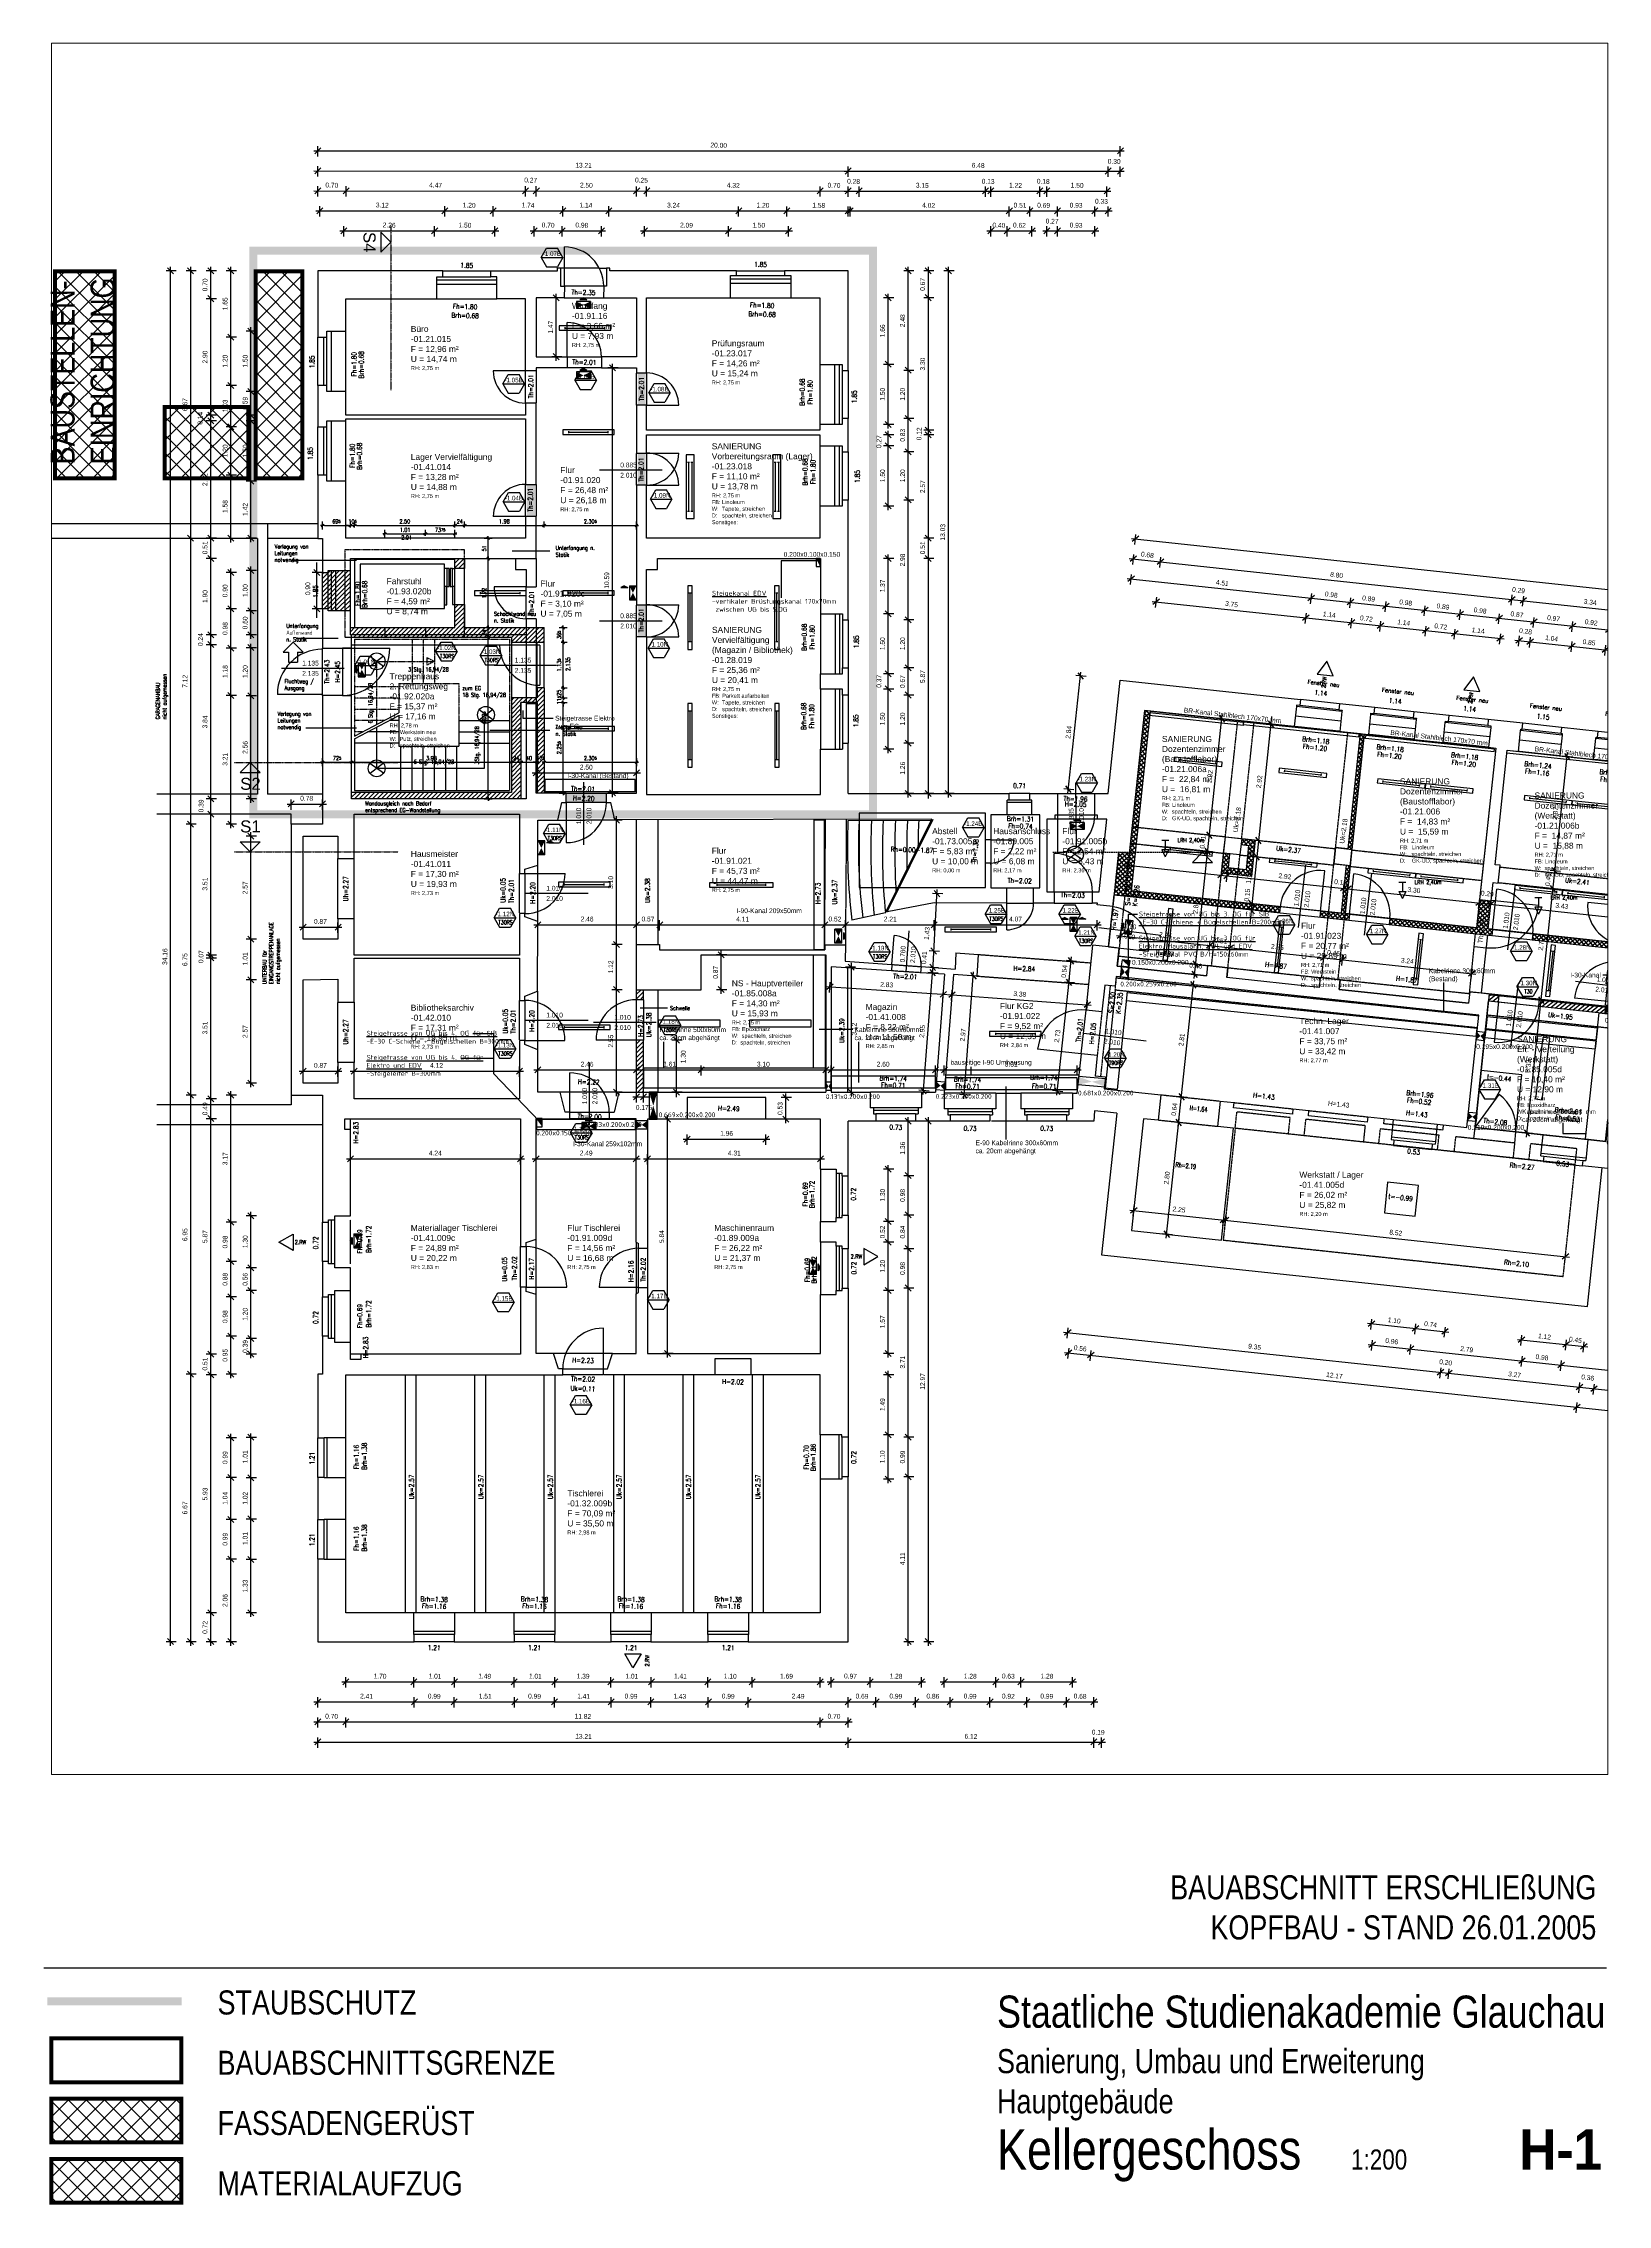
# Paper-space layout 'LayoutA4' of a CAD drawing. Header units: metres, sheet in millimetres. Extents: x 2 to 197, y 3 to 272.
# The model-space entities are those that its viewports show. They can reach past a viewport. Long polylines and large blocks are cut down to what shows.
import ezdxf
from ezdxf.enums import TextEntityAlignment as Align

# ---------------------------------------------------------------- set-up
doc = ezdxf.new("R2010")
doc.units = ezdxf.units.M
doc.header["$LTSCALE"] = 0.03
for name, pattern in [('AUSGEZOGEN', [0]), ('DASHED', [0]), ('DOT', [0]), ('GESTRICHELT', [9, 6, -3]), ('STRICHLINIE', [19.05, 12.7, -6.35])]:
    doc.linetypes.add(name, pattern=pattern)
for name, color, linetype in [('A_abriss', 44, '_ABBRUCH'), ('A_ansicht', 9, 'Continuous'), ('A_aufzug', 3, 'Continuous'), ('A_bemaßung', 2, 'Continuous'), ('A_BRANDSCHUTZ', 10, 'Continuous'), ('A_Elektro', 1, 'Continuous'), ('A_Fenster', 7, 'Continuous'), ('A_höhen', 3, 'Continuous'), ('A_NR_TÜR', 1, 'Continuous'), ('A_poly', 255, 'Continuous'), ('A_räume', 5, 'Continuous'), ('A_schraffur', 10, 'Continuous'), ('A_TECHNOLOGIE', 7, 'Continuous'), ('A_text', 5, 'Continuous'), ('A_treppe', 3, 'Continuous'), ('A_TREPPE_NEU', 3, 'Continuous'), ('A_trockenbau', 2, 'Continuous'), ('A_Tuernummern', 1, 'Continuous'), ('A_TXT-TUER', 1, 'Continuous'), ('A_türen', 9, 'Continuous'), ('A_verdeckt', 8, 'STRICHLINIE'), ('A_wände', 6, 'Continuous'), ('A_WÄNDE_NEU', 6, 'Continuous'), ('E__DURCHBR', 2, 'Continuous'), ('E__ELEKTRO', 3, 'AUSGEZOGEN'), ('E__LEUCHTEN', 6, 'AUSGEZOGEN'), ('E__VERSYS', 2, 'AUSGEZOGEN')]:
    doc.layers.add(name, color=color, linetype=linetype)
doc.styles.add('ARIAL', font='ARIAL.TTF')
doc.styles.add('arial-n', font='ARIALN.TTF')
doc.styles.add('BOLDSIMP_FNT', font='TXT', dxfattribs={"height": 1})
doc.styles.add('ISO9', font='iso8.shx', dxfattribs={"height": 0.12})
doc.styles.add('NORM', font='simplex.shx', dxfattribs={"width": 0.7, "bigfont": 'bigfont.shx'})
doc.styles.add('PITSIMP8', font='PITSIMP8.SHX')
doc.styles.add('SIMPLEX', font='simplex.shx', dxfattribs={"width": 0.8, "height": 0.1})
doc.linetypes.add('_ABBRUCH', pattern='A,25,[101,cadkon.shx,S=3.5,R=0,X=0,Y=0],25', length=50)
doc.dimstyles.get("Standard").update_dxf_attribs({"dimtxt": 0.18, "dimasz": 0.18, "dimexe": 0.18, "dimexo": 0.0625, "dimgap": 0.09, "dimtad": 0, "dimtih": 1, "dimtoh": 1, "dimdec": 4, "dimzin": 0, "dimdsep": 46, "dimlunit": 3, "dimtxsty": 'Standard', "dimcen": 0.09, "dimadec": 0, "dimazin": 0, "dimtfac": 1, "dimtdec": 4, "dimtofl": 0, "dimtmove": 2, "dimatfit": 3, "dimfxl": 1, "dimtolj": 1, "dimtzin": 0, "dimarcsym": 0})
pattern_1 = [(218.9004, (185.38036, 165.579086), (0.049845, -0.0617727), []), (308.9004, (185.38036, 165.579086), (0.0617727, 0.049845), [])]
pattern_2 = [(38.8988, (179.93562, 166.80516), (-0.0498433, 0.0617741), []), (128.8988, (179.93562, 166.80516), (-0.0617741, -0.0498433), [])]

# ---------------------------------------------------------------- blocks, each defined once
blk = doc.blocks.new('SLASH1')
at = {"layer": 'A_bemaßung', "color": 2, "linetype": 'Continuous'}
for p, q in [((0.07663, 0.07663), (-0.07319, -0.07319)), ((0, -0.14068), (0, 0.11466))]:
    blk.add_line(p, q, dxfattribs=at)
blk = doc.blocks.new('Aufzug')
at = {"layer": 'A_aufzug', "color": 1, "linetype": 'GESTRICHELT'}
for p, q in [((2.74, 0.24), (-0.24, 0.24)), ((-0.24, 0.24), (-0.24, -1.94)), ((2.74, 0.03), (2.74, 0.24))]:
    blk.add_line(p, q, dxfattribs=at)
at = {"layer": 'A_aufzug', "linetype": 'Continuous'}
for p, q in [((2.5, 0), (0, 0)), ((0, 0), (0, -1.7)), ((2.5, -1.7), (2.5, 0)), ((2.74, -1.94), (2.74, 0.03)), ((2.24, -0.119), (0.14, -0.119)), ((0.14, -0.119), (0.14, -1.219)), ((2.24, -1.219), (2.24, -0.119)), ((2.299, -0.227), (2.24, -0.227)), ((2.299, -0.227), (2.299, -0.677)), ((2.359, -0.227), (2.299, -0.227)), ((2.359, -0.677), (2.359, -0.227)), ((2.383, -0.227), (2.383, -0.677)), ((2.443, -0.227), (2.383, -0.227)), ((2.443, -0.677), (2.443, -0.227)), ((2.443, -0.227), (2.5, -0.227)), ((2.74, -0.227), (2.5, -0.227)), ((2.299, -0.677), (2.239, -0.677)), ((2.239, -0.677), (2.24, -1.128)), ((2.3, -1.128), (2.299, -0.677)), ((2.299, -0.677), (2.359, -0.677)), ((2.383, -0.677), (2.443, -0.677)), ((2.441, -0.677), (2.441, -1.127)), ((2.5, -0.677), (2.443, -0.677)), ((0.14, -1.219), (2.24, -1.219)), ((2.24, -1.128), (2.3, -1.128)), ((2.441, -1.127), (2.5, -1.127)), ((2.5, -1.127), (2.74, -1.127)), ((-0.24, -1.94), (2.74, -1.94)), ((0, -1.7), (2.5, -1.7))]:
    blk.add_line(p, q, dxfattribs=at)
blk = doc.blocks.new('DIMCROSS')
at = {"color": 0, "linetype": 'ByBlock'}
blk.add_line((-1, 0), (1, 0), dxfattribs=at)
at = {"linetype": 'ByBlock'}
blk.add_line((-0.707107, -0.707107), (0.707107, 0.707107), dxfattribs=at)
blk = doc.blocks.new('*D31')
at = {"layer": 'A_bemaßung', "color": 1, "lineweight": -2}
for p, q in [((161.041, 177.754), (161.041, 177.954)), ((161.091, 177.854), (161.686, 177.854)), ((161.736, 177.804), (161.736, 177.954))]:
    blk.add_line(p, q, dxfattribs=at)
at = {"layer": 'Defpoints', "color": 0}
for p in [(161.736, 177.854), (161.041, 176.828), (161.736, 176.878)]:
    blk.add_point(p, dxfattribs=at)
at = {"layer": 'A_bemaßung', "color": 1, "lineweight": -2, "xscale": 0.05, "yscale": 0.05, "zscale": 0.05, "rotation": 180}
blk.add_blockref('DIMCROSS', (161.041, 177.854), dxfattribs=at)
at = {"layer": 'A_bemaßung', "color": 1, "lineweight": -2, "xscale": 0.05, "yscale": 0.05, "zscale": 0.05}
blk.add_blockref('DIMCROSS', (161.736, 177.854), dxfattribs=at)
at = {"layer": 'A_bemaßung', "color": 3, "insert": (161.388, 177.954), "char_height": 0.1, "attachment_point": 5, "style": 'SIMPLEX'}
blk.add_mtext('\\A1;69{\\A1\\H0.7x\\S5;}', dxfattribs=at)
blk = doc.blocks.new('*D32')
at = {"layer": 'A_bemaßung', "color": 1, "lineweight": -2}
for p, q in [((161.686, 177.854), (161.636, 177.854)), ((161.841, 177.804), (161.841, 177.954)), ((161.891, 177.854), (161.941, 177.854))]:
    blk.add_line(p, q, dxfattribs=at)
at = {"layer": 'Defpoints', "color": 0}
for p in [(161.841, 177.854), (161.736, 176.878), (161.841, 176.878)]:
    blk.add_point(p, dxfattribs=at)
at = {"layer": 'A_bemaßung', "color": 1, "lineweight": -2, "xscale": 0.05, "yscale": 0.05, "zscale": 0.05}
blk.add_blockref('DIMCROSS', (161.736, 177.854), dxfattribs=at)
at = {"layer": 'A_bemaßung', "color": 1, "lineweight": -2, "xscale": 0.05, "yscale": 0.05, "zscale": 0.05, "rotation": 180}
blk.add_blockref('DIMCROSS', (161.841, 177.854), dxfattribs=at)
at = {"layer": 'A_bemaßung', "color": 3, "insert": (161.788, 177.954), "char_height": 0.1, "attachment_point": 5, "style": 'SIMPLEX'}
blk.add_mtext('\\A1;10{\\A1\\H0.7x\\S5;}', dxfattribs=at)
blk = doc.blocks.new('*D33')
at = {"layer": 'A_bemaßung', "color": 1, "lineweight": -2}
for p, q in [((161.891, 177.854), (164.291, 177.854)), ((164.341, 177.804), (164.341, 177.954))]:
    blk.add_line(p, q, dxfattribs=at)
at = {"layer": 'Defpoints', "color": 0}
for p in [(164.341, 177.854), (161.841, 176.878), (164.341, 176.973)]:
    blk.add_point(p, dxfattribs=at)
at = {"layer": 'A_bemaßung', "color": 1, "lineweight": -2, "xscale": 0.05, "yscale": 0.05, "zscale": 0.05, "rotation": 180}
blk.add_blockref('DIMCROSS', (161.841, 177.854), dxfattribs=at)
at = {"layer": 'A_bemaßung', "color": 1, "lineweight": -2, "xscale": 0.05, "yscale": 0.05, "zscale": 0.05}
blk.add_blockref('DIMCROSS', (164.341, 177.854), dxfattribs=at)
at = {"layer": 'A_bemaßung', "color": 3, "insert": (163.091, 177.954), "char_height": 0.1, "attachment_point": 5, "style": 'SIMPLEX'}
blk.add_mtext('\\A1;2.50{\\A1\\H0.7x\\S;}', dxfattribs=at)
blk = doc.blocks.new('*D34')
at = {"layer": 'A_bemaßung', "color": 1, "lineweight": -2}
for p, q in [((164.391, 177.854), (164.531, 177.854)), ((164.581, 177.804), (164.581, 177.954))]:
    blk.add_line(p, q, dxfattribs=at)
at = {"layer": 'Defpoints', "color": 0}
for p in [(164.581, 177.854), (164.341, 176.973), (164.581, 177.142)]:
    blk.add_point(p, dxfattribs=at)
at = {"layer": 'A_bemaßung', "color": 1, "lineweight": -2, "xscale": 0.05, "yscale": 0.05, "zscale": 0.05, "rotation": 180}
blk.add_blockref('DIMCROSS', (164.341, 177.854), dxfattribs=at)
at = {"layer": 'A_bemaßung', "color": 1, "lineweight": -2, "xscale": 0.05, "yscale": 0.05, "zscale": 0.05}
blk.add_blockref('DIMCROSS', (164.581, 177.854), dxfattribs=at)
at = {"layer": 'A_bemaßung', "color": 3, "insert": (164.461, 177.954), "char_height": 0.1, "attachment_point": 5, "style": 'SIMPLEX'}
blk.add_mtext('\\A1;24{\\A1\\H0.7x\\S;}', dxfattribs=at)
blk = doc.blocks.new('*D35')
at = {"layer": 'A_bemaßung', "color": 1, "lineweight": -2}
for p, q in [((164.631, 177.854), (166.511, 177.854)), ((166.561, 177.804), (166.561, 177.954))]:
    blk.add_line(p, q, dxfattribs=at)
at = {"layer": 'Defpoints', "color": 0}
for p in [(166.561, 177.854), (164.581, 177.142), (166.561, 175.307)]:
    blk.add_point(p, dxfattribs=at)
at = {"layer": 'A_bemaßung', "color": 1, "lineweight": -2, "xscale": 0.05, "yscale": 0.05, "zscale": 0.05, "rotation": 180}
blk.add_blockref('DIMCROSS', (164.581, 177.854), dxfattribs=at)
at = {"layer": 'A_bemaßung', "color": 1, "lineweight": -2, "xscale": 0.05, "yscale": 0.05, "zscale": 0.05}
blk.add_blockref('DIMCROSS', (166.561, 177.854), dxfattribs=at)
at = {"layer": 'A_bemaßung', "color": 3, "insert": (165.571, 177.954), "char_height": 0.1, "attachment_point": 5, "style": 'SIMPLEX'}
blk.add_mtext('\\A1;1.98{\\A1\\H0.7x\\S;}', dxfattribs=at)
blk = doc.blocks.new('*D36')
at = {"layer": 'A_bemaßung', "color": 1, "lineweight": -2}
for p, q in [((166.611, 177.854), (168.816, 177.854)), ((168.866, 177.754), (168.866, 177.954))]:
    blk.add_line(p, q, dxfattribs=at)
at = {"layer": 'Defpoints', "color": 0}
for p in [(168.866, 177.854), (168.866, 176.212), (166.561, 175.307)]:
    blk.add_point(p, dxfattribs=at)
at = {"layer": 'A_bemaßung', "color": 1, "lineweight": -2, "xscale": 0.05, "yscale": 0.05, "zscale": 0.05, "rotation": 180}
blk.add_blockref('DIMCROSS', (166.561, 177.854), dxfattribs=at)
at = {"layer": 'A_bemaßung', "color": 1, "lineweight": -2, "xscale": 0.05, "yscale": 0.05, "zscale": 0.05}
blk.add_blockref('DIMCROSS', (168.866, 177.854), dxfattribs=at)
at = {"layer": 'A_bemaßung', "color": 3, "insert": (167.713, 177.954), "char_height": 0.1, "attachment_point": 5, "style": 'SIMPLEX'}
blk.add_mtext('\\A1;2.30{\\A1\\H0.7x\\S5;}', dxfattribs=at)
blk = doc.blocks.new('*D37')
at = {"layer": 'A_bemaßung', "color": 1, "lineweight": -2}
for p, q in [((162.594, 177.543), (162.594, 177.743)), ((163.604, 177.593), (163.604, 177.743)), ((162.644, 177.643), (163.554, 177.643))]:
    blk.add_line(p, q, dxfattribs=at)
at = {"layer": 'Defpoints', "color": 0}
for p in [(163.604, 177.643), (162.594, 175.257), (163.604, 175.307)]:
    blk.add_point(p, dxfattribs=at)
at = {"layer": 'A_bemaßung', "color": 1, "lineweight": -2, "xscale": 0.05, "yscale": 0.05, "zscale": 0.05, "rotation": 180}
blk.add_blockref('DIMCROSS', (162.594, 177.643), dxfattribs=at)
at = {"layer": 'A_bemaßung', "color": 1, "lineweight": -2, "xscale": 0.05, "yscale": 0.05, "zscale": 0.05}
blk.add_blockref('DIMCROSS', (163.604, 177.643), dxfattribs=at)
at = {"layer": 'A_bemaßung', "color": 3, "insert": (163.099, 177.743), "char_height": 0.1, "attachment_point": 5, "style": 'SIMPLEX'}
blk.add_mtext('\\A1;1.01', dxfattribs=at)
blk = doc.blocks.new('*D38')
at = {"layer": 'A_bemaßung', "color": 1, "lineweight": -2}
for p, q in [((164.341, 177.543), (164.341, 177.743)), ((163.654, 177.643), (164.291, 177.643))]:
    blk.add_line(p, q, dxfattribs=at)
at = {"layer": 'Defpoints', "color": 0}
for p in [(164.341, 177.643), (164.341, 175.79), (163.604, 175.307)]:
    blk.add_point(p, dxfattribs=at)
at = {"layer": 'A_bemaßung', "color": 1, "lineweight": -2, "xscale": 0.05, "yscale": 0.05, "zscale": 0.05, "rotation": 180}
blk.add_blockref('DIMCROSS', (163.604, 177.643), dxfattribs=at)
at = {"layer": 'A_bemaßung', "color": 1, "lineweight": -2, "xscale": 0.05, "yscale": 0.05, "zscale": 0.05}
blk.add_blockref('DIMCROSS', (164.341, 177.643), dxfattribs=at)
at = {"layer": 'A_bemaßung', "color": 3, "insert": (163.972, 177.743), "char_height": 0.1, "attachment_point": 5, "style": 'SIMPLEX'}
blk.add_mtext('\\A1;73{\\A1\\H0.7x\\S75;}', dxfattribs=at)
blk = doc.blocks.new('*D39')
at = {"layer": 'A_bemaßung', "color": 1, "lineweight": -2}
for p, q in [((161.041, 171.855), (161.041, 172.055)), ((161.091, 171.955), (161.716, 171.955)), ((161.766, 171.905), (161.766, 172.055))]:
    blk.add_line(p, q, dxfattribs=at)
at = {"layer": 'Defpoints', "color": 0}
for p in [(161.766, 171.955), (161.041, 170.993), (161.766, 171.043)]:
    blk.add_point(p, dxfattribs=at)
at = {"layer": 'A_bemaßung', "color": 1, "lineweight": -2, "xscale": 0.05, "yscale": 0.05, "zscale": 0.05, "rotation": 180}
blk.add_blockref('DIMCROSS', (161.041, 171.955), dxfattribs=at)
at = {"layer": 'A_bemaßung', "color": 1, "lineweight": -2, "xscale": 0.05, "yscale": 0.05, "zscale": 0.05}
blk.add_blockref('DIMCROSS', (161.766, 171.955), dxfattribs=at)
at = {"layer": 'A_bemaßung', "color": 3, "insert": (161.403, 172.055), "char_height": 0.1, "attachment_point": 5, "style": 'SIMPLEX'}
blk.add_mtext('\\A1;72{\\A1\\H0.7x\\S5;}', dxfattribs=at)
blk = doc.blocks.new('*D40')
at = {"layer": 'A_bemaßung', "color": 1, "lineweight": -2}
for p, q in [((161.816, 171.955), (165.696, 171.955)), ((165.746, 172.005), (165.746, 171.855))]:
    blk.add_line(p, q, dxfattribs=at)
at = {"layer": 'Defpoints', "color": 0}
for p in [(165.746, 173.557), (165.746, 171.955), (161.766, 171.043)]:
    blk.add_point(p, dxfattribs=at)
at = {"layer": 'A_bemaßung', "color": 1, "lineweight": -2, "xscale": 0.05, "yscale": 0.05, "zscale": 0.05, "rotation": 180}
blk.add_blockref('DIMCROSS', (161.766, 171.955), dxfattribs=at)
at = {"layer": 'A_bemaßung', "color": 1, "lineweight": -2, "xscale": 0.05, "yscale": 0.05, "zscale": 0.05}
blk.add_blockref('DIMCROSS', (165.746, 171.955), dxfattribs=at)
at = {"layer": 'A_bemaßung', "color": 3, "insert": (163.756, 172.055), "char_height": 0.1, "attachment_point": 5, "style": 'SIMPLEX'}
blk.add_mtext('\\A1;3.98{\\A1\\H0.7x\\S;}', dxfattribs=at)
blk = doc.blocks.new('*D41')
at = {"layer": 'A_bemaßung', "color": 1, "lineweight": -2}
for p, q in [((165.796, 171.955), (165.936, 171.955)), ((165.986, 172.005), (165.986, 171.855))]:
    blk.add_line(p, q, dxfattribs=at)
at = {"layer": 'Defpoints', "color": 0}
for p in [(165.746, 173.557), (165.986, 173.442), (165.986, 171.955)]:
    blk.add_point(p, dxfattribs=at)
at = {"layer": 'A_bemaßung', "color": 1, "lineweight": -2, "xscale": 0.05, "yscale": 0.05, "zscale": 0.05, "rotation": 180}
blk.add_blockref('DIMCROSS', (165.746, 171.955), dxfattribs=at)
at = {"layer": 'A_bemaßung', "color": 1, "lineweight": -2, "xscale": 0.05, "yscale": 0.05, "zscale": 0.05}
blk.add_blockref('DIMCROSS', (165.986, 171.955), dxfattribs=at)
at = {"layer": 'A_bemaßung', "color": 3, "insert": (165.866, 172.055), "char_height": 0.1, "attachment_point": 5, "style": 'SIMPLEX'}
blk.add_mtext('\\A1;24{\\A1\\H0.7x\\S;}', dxfattribs=at)
blk = doc.blocks.new('*D42')
at = {"layer": 'A_bemaßung', "color": 1, "lineweight": -2}
for p, q in [((166.036, 171.955), (166.336, 171.955)), ((166.386, 172.005), (166.386, 171.855))]:
    blk.add_line(p, q, dxfattribs=at)
at = {"layer": 'Defpoints', "color": 0}
for p in [(165.986, 173.442), (166.386, 173.839), (166.386, 171.955)]:
    blk.add_point(p, dxfattribs=at)
at = {"layer": 'A_bemaßung', "color": 1, "lineweight": -2, "xscale": 0.05, "yscale": 0.05, "zscale": 0.05, "rotation": 180}
blk.add_blockref('DIMCROSS', (165.986, 171.955), dxfattribs=at)
at = {"layer": 'A_bemaßung', "color": 1, "lineweight": -2, "xscale": 0.05, "yscale": 0.05, "zscale": 0.05}
blk.add_blockref('DIMCROSS', (166.386, 171.955), dxfattribs=at)
at = {"layer": 'A_bemaßung', "color": 3, "insert": (166.186, 172.055), "char_height": 0.1, "attachment_point": 5, "style": 'SIMPLEX'}
blk.add_mtext('\\A1;40{\\A1\\H0.7x\\S;}', dxfattribs=at)
blk = doc.blocks.new('*D43')
at = {"layer": 'A_bemaßung', "color": 1, "lineweight": -2}
for p, q in [((166.336, 171.955), (166.286, 171.955)), ((166.561, 172.005), (166.561, 171.855)), ((166.611, 171.955), (166.661, 171.955))]:
    blk.add_line(p, q, dxfattribs=at)
at = {"layer": 'Defpoints', "color": 0}
for p in [(166.386, 173.839), (166.561, 173.839), (166.561, 171.955)]:
    blk.add_point(p, dxfattribs=at)
at = {"layer": 'A_bemaßung', "color": 1, "lineweight": -2, "xscale": 0.05, "yscale": 0.05, "zscale": 0.05}
blk.add_blockref('DIMCROSS', (166.386, 171.955), dxfattribs=at)
at = {"layer": 'A_bemaßung', "color": 1, "lineweight": -2, "xscale": 0.05, "yscale": 0.05, "zscale": 0.05, "rotation": 180}
blk.add_blockref('DIMCROSS', (166.561, 171.955), dxfattribs=at)
at = {"layer": 'A_bemaßung', "color": 3, "insert": (166.473, 172.055), "char_height": 0.1, "attachment_point": 5, "style": 'SIMPLEX'}
blk.add_mtext('\\A1;17{\\A1\\H0.7x\\S5;}', dxfattribs=at)
blk = doc.blocks.new('*D44')
at = {"layer": 'A_bemaßung', "color": 1, "lineweight": -2}
for p, q in [((166.611, 171.955), (168.816, 171.955)), ((168.866, 172.055), (168.866, 171.855))]:
    blk.add_line(p, q, dxfattribs=at)
at = {"layer": 'Defpoints', "color": 0}
for p in [(166.561, 173.839), (168.866, 172.985), (168.866, 171.955)]:
    blk.add_point(p, dxfattribs=at)
at = {"layer": 'A_bemaßung', "color": 1, "lineweight": -2, "xscale": 0.05, "yscale": 0.05, "zscale": 0.05, "rotation": 180}
blk.add_blockref('DIMCROSS', (166.561, 171.955), dxfattribs=at)
at = {"layer": 'A_bemaßung', "color": 1, "lineweight": -2, "xscale": 0.05, "yscale": 0.05, "zscale": 0.05}
blk.add_blockref('DIMCROSS', (168.866, 171.955), dxfattribs=at)
at = {"layer": 'A_bemaßung', "color": 3, "insert": (167.713, 172.055), "char_height": 0.1, "attachment_point": 5, "style": 'SIMPLEX'}
blk.add_mtext('\\A1;2.30{\\A1\\H0.7x\\S5;}', dxfattribs=at)
blk = doc.blocks.new('*D45')
at = {"layer": 'A_schraffur', "color": 1, "lineweight": -2}
for p, q in [((165.117, 175.067), (165.267, 175.067)), ((165.167, 171.093), (165.167, 175.017)), ((165.067, 171.043), (165.267, 171.043))]:
    blk.add_line(p, q, dxfattribs=at)
at = {"layer": 'Defpoints', "color": 0}
for p in [(165.117, 175.067), (165.167, 175.067), (165.067, 171.043)]:
    blk.add_point(p, dxfattribs=at)
at = {"layer": 'A_schraffur', "color": 1, "lineweight": -2, "xscale": 0.05, "yscale": 0.05, "zscale": 0.05}
for p, rotation in [((165.167, 175.067), 90), ((165.167, 171.043), 270)]:
    blk.add_blockref('DIMCROSS', p, dxfattribs=dict(at, rotation=rotation))
at = {"layer": 'A_schraffur', "color": 3, "insert": (165.067, 173.055), "char_height": 0.1, "attachment_point": 5, "rotation": 90, "style": 'SIMPLEX'}
blk.add_mtext('\\A1;4.02{\\A1\\H0.7x\\S5;}', dxfattribs=at)
blk = doc.blocks.new('*D46')
at = {"layer": 'A_schraffur', "color": 1, "lineweight": -2}
for p, q in [((165.117, 175.307), (165.267, 175.307)), ((165.167, 175.117), (165.167, 175.257))]:
    blk.add_line(p, q, dxfattribs=at)
at = {"layer": 'Defpoints', "color": 0}
for p in [(165.092, 175.307), (165.117, 175.067), (165.167, 175.307)]:
    blk.add_point(p, dxfattribs=at)
at = {"layer": 'A_schraffur', "color": 1, "lineweight": -2, "xscale": 0.05, "yscale": 0.05, "zscale": 0.05}
for p, rotation in [((165.167, 175.307), 90), ((165.167, 175.067), 270)]:
    blk.add_blockref('DIMCROSS', p, dxfattribs=dict(at, rotation=rotation))
at = {"layer": 'A_schraffur', "color": 3, "insert": (165.067, 175.187), "char_height": 0.1, "attachment_point": 5, "rotation": 90, "style": 'SIMPLEX'}
blk.add_mtext('\\A1;24{\\A1\\H0.7x\\S;}', dxfattribs=at)
blk = doc.blocks.new('*D47')
at = {"layer": 'A_schraffur', "color": 1, "lineweight": -2}
for p, q in [((165.117, 177.028), (165.267, 177.028)), ((165.167, 175.357), (165.167, 176.978))]:
    blk.add_line(p, q, dxfattribs=at)
at = {"layer": 'Defpoints', "color": 0}
for p in [(165.063, 177.028), (165.167, 177.028), (165.092, 175.307)]:
    blk.add_point(p, dxfattribs=at)
at = {"layer": 'A_schraffur', "color": 1, "lineweight": -2, "xscale": 0.05, "yscale": 0.05, "zscale": 0.05}
for p, rotation in [((165.167, 177.028), 90), ((165.167, 175.307), 270)]:
    blk.add_blockref('DIMCROSS', p, dxfattribs=dict(at, rotation=rotation))
at = {"layer": 'A_schraffur', "color": 3, "insert": (165.067, 176.167), "char_height": 0.1, "attachment_point": 5, "rotation": 90, "style": 'SIMPLEX'}
blk.add_mtext('\\A1;1.72{\\A1\\H0.7x\\S;}', dxfattribs=at)
blk = doc.blocks.new('*D48')
at = {"layer": 'A_schraffur', "color": 1, "lineweight": -2}
for p, q in [((165.067, 177.538), (165.267, 177.538)), ((165.167, 177.078), (165.167, 177.488))]:
    blk.add_line(p, q, dxfattribs=at)
at = {"layer": 'Defpoints', "color": 0}
for p in [(165.063, 177.538), (165.167, 177.538), (165.063, 177.028)]:
    blk.add_point(p, dxfattribs=at)
at = {"layer": 'A_schraffur', "color": 1, "lineweight": -2, "xscale": 0.05, "yscale": 0.05, "zscale": 0.05}
for p, rotation in [((165.167, 177.538), 90), ((165.167, 177.028), 270)]:
    blk.add_blockref('DIMCROSS', p, dxfattribs=dict(at, rotation=rotation))
at = {"layer": 'A_schraffur', "color": 3, "insert": (165.067, 177.283), "char_height": 0.1, "attachment_point": 5, "rotation": 90, "style": 'SIMPLEX'}
blk.add_mtext('\\A1;51{\\A1\\H0.7x\\S;}', dxfattribs=at)
blk = doc.blocks.new('*D49')
at = {"layer": 'A_schraffur', "color": 1, "lineweight": -2}
for p, q in [((166.985, 173.442), (167.135, 173.442)), ((167.035, 171.237), (167.035, 173.392)), ((166.935, 171.187), (167.135, 171.187))]:
    blk.add_line(p, q, dxfattribs=at)
at = {"layer": 'Defpoints', "color": 0}
for p in [(165.986, 173.442), (167.035, 173.442), (165.936, 171.187)]:
    blk.add_point(p, dxfattribs=at)
at = {"layer": 'A_schraffur', "color": 1, "lineweight": -2, "xscale": 0.05, "yscale": 0.05, "zscale": 0.05}
for p, rotation in [((167.035, 173.442), 90), ((167.035, 171.187), 270)]:
    blk.add_blockref('DIMCROSS', p, dxfattribs=dict(at, rotation=rotation))
at = {"layer": 'A_schraffur', "color": 3, "insert": (166.935, 172.315), "char_height": 0.1, "attachment_point": 5, "rotation": 90, "style": 'SIMPLEX'}
blk.add_mtext('\\A1;2.25{\\A1\\H0.7x\\S5;}', dxfattribs=at)
blk = doc.blocks.new('*D50')
at = {"layer": 'A_schraffur', "color": 1, "lineweight": -2}
for p, q in [((166.985, 173.557), (167.135, 173.557)), ((167.035, 173.607), (167.035, 173.657)), ((167.035, 173.392), (167.035, 173.342))]:
    blk.add_line(p, q, dxfattribs=at)
at = {"layer": 'Defpoints', "color": 0}
for p in [(165.986, 173.442), (166.386, 173.557), (167.035, 173.557)]:
    blk.add_point(p, dxfattribs=at)
at = {"layer": 'A_schraffur', "color": 1, "lineweight": -2, "xscale": 0.05, "yscale": 0.05, "zscale": 0.05}
for p, rotation in [((167.035, 173.557), 270), ((167.035, 173.442), 90)]:
    blk.add_blockref('DIMCROSS', p, dxfattribs=dict(at, rotation=rotation))
at = {"layer": 'A_schraffur', "color": 3, "insert": (166.935, 173.5), "char_height": 0.1, "attachment_point": 5, "rotation": 90, "style": 'SIMPLEX'}
blk.add_mtext('\\A1;11{\\A1\\H0.7x\\S5;}', dxfattribs=at)
blk = doc.blocks.new('*D51')
at = {"layer": 'A_schraffur', "color": 1, "lineweight": -2}
for p, q in [((166.985, 173.807), (167.135, 173.807)), ((167.035, 173.607), (167.035, 173.757))]:
    blk.add_line(p, q, dxfattribs=at)
at = {"layer": 'Defpoints', "color": 0}
for p in [(166.386, 173.557), (166.561, 173.807), (167.035, 173.807)]:
    blk.add_point(p, dxfattribs=at)
at = {"layer": 'A_schraffur', "color": 1, "lineweight": -2, "xscale": 0.05, "yscale": 0.05, "zscale": 0.05}
for p, rotation in [((167.035, 173.807), 90), ((167.035, 173.557), 270)]:
    blk.add_blockref('DIMCROSS', p, dxfattribs=dict(at, rotation=rotation))
at = {"layer": 'A_schraffur', "color": 3, "insert": (166.935, 173.682), "char_height": 0.1, "attachment_point": 5, "rotation": 90, "style": 'SIMPLEX'}
blk.add_mtext('\\A1;25{\\A1\\H0.7x\\S;}', dxfattribs=at)
blk = doc.blocks.new('*D52')
at = {"layer": 'A_schraffur', "color": 1, "lineweight": -2}
for p, q in [((166.985, 174.942), (167.135, 174.942)), ((167.035, 173.857), (167.035, 174.892))]:
    blk.add_line(p, q, dxfattribs=at)
at = {"layer": 'Defpoints', "color": 0}
for p in [(166.561, 174.942), (167.035, 174.942), (166.561, 173.807)]:
    blk.add_point(p, dxfattribs=at)
at = {"layer": 'A_schraffur', "color": 1, "lineweight": -2, "xscale": 0.05, "yscale": 0.05, "zscale": 0.05}
for p, rotation in [((167.035, 174.942), 90), ((167.035, 173.807), 270)]:
    blk.add_blockref('DIMCROSS', p, dxfattribs=dict(at, rotation=rotation))
at = {"layer": 'A_schraffur', "color": 3, "insert": (166.935, 174.375), "char_height": 0.1, "attachment_point": 5, "rotation": 90, "style": 'SIMPLEX'}
blk.add_mtext('\\A1;1.13{\\A1\\H0.7x\\S5;}', dxfattribs=at)
blk = doc.blocks.new('*D53')
at = {"layer": 'A_schraffur', "color": 1, "lineweight": -2}
for p, q in [((166.935, 175.307), (167.135, 175.307)), ((167.035, 174.992), (167.035, 175.257))]:
    blk.add_line(p, q, dxfattribs=at)
at = {"layer": 'Defpoints', "color": 0}
for p in [(166.439, 175.307), (167.035, 175.307), (166.561, 174.942)]:
    blk.add_point(p, dxfattribs=at)
at = {"layer": 'A_schraffur', "color": 1, "lineweight": -2, "xscale": 0.05, "yscale": 0.05, "zscale": 0.05}
for p, rotation in [((167.035, 175.307), 90), ((167.035, 174.942), 270)]:
    blk.add_blockref('DIMCROSS', p, dxfattribs=dict(at, rotation=rotation))
at = {"layer": 'A_schraffur', "color": 3, "insert": (166.935, 175.125), "char_height": 0.1, "attachment_point": 5, "rotation": 90, "style": 'SIMPLEX'}
blk.add_mtext('\\A1;36{\\A1\\H0.7x\\S5;}', dxfattribs=at)
blk = doc.blocks.new('Tür-Nr')
at = {"layer": 'A_NR_TÜR'}
for p, q in [((-0.057, -108.865), (0.077, -108.632)), ((0.077, -108.632), (0.347, -108.632)), ((0.481, -108.865), (0.347, -108.632)), ((-0.057, -108.865), (0.481, -108.865)), ((-0.057, -108.865), (0.077, -109.098)), ((0.077, -109.098), (0.347, -109.098)), ((0.481, -108.865), (0.347, -109.098))]:
    blk.add_line(p, q, dxfattribs=at)
at = {"layer": 'A_TXT-TUER', "style": 'arial-n', "flags": 4}
blk.add_attdef('TÜR-NR.', text='', height=0.113, dxfattribs=at).set_placement((0.211, -108.772), align=Align.MIDDLE_CENTER)
at = {"layer": 'A_TXT-TUER', "style": 'NORM', "width": 0.7}
for tag, flags, p in [('BRANDSCHUTZ', 4, (0.229, -108.981)), ('ABMESSUNG', 5, (0.214, -109.333)), ('DIN', 5, (0.214, -109.198)), ('WANDART', 5, (0.214, -109.601)), ('SCHLOSS', 5, (0.214, -109.87)), ('MATERIAL', 5, (0.214, -109.467)), ('ZARGE', 5, (0.214, -109.736)), ('BESCHLÄGE', 5, (0.214, -110.005)), ('SONSTIGES', 5, (0.214, -110.139))]:
    blk.add_attdef(tag, text='', height=0.0784, dxfattribs=dict(at, flags=flags)).set_placement(p, align=Align.MIDDLE_CENTER)
blk = doc.blocks.new('I105')
for p, q in [((-7.7, 0.85), (-7.7, -0.85)), ((7.7, 0.85), (-7.7, 0.85)), ((7.7, -0.85), (7.7, 0.85)), ((-7.7, -0.85), (7.7, -0.85))]:
    blk.add_line(p, q)
blk = doc.blocks.new('2DEL_457')
for p, q in [((-0.384, -0.236), (-0.384, 0.236)), ((-0.384, 0), (0.384, 0)), ((0.384, -0.236), (0.384, 0.236))]:
    blk.add_line(p, q)
blk.add_lwpolyline([(-0.5, -0.5), (0.5, -0.5), (0.5, 0.5), (-0.5, 0.5)], close=True)
at = {"style": 'PITSIMP8', "flags": 9}
for tag, p in [('VOLUMENSTROM', (-0.03, 0.039)), ('RAUM/GRUPPE', (-0.03, 0.159)), ('DRUCK/-STUFE', (-0.03, 0.019)), ('BEZEICHNUNG', (-0.03, 0.179)), ('POS.NR.G-LV', (-0.03, 0.139)), ('ANSCHLUSS', (-0.03, -0.001)), ('KENNUNG', (-0.03, 0.079)), ('LEISTUNG', (-0.03, 0.059)), ('FABRIKAT', (-0.03, 0.119)), ('TYP', (-0.03, 0.099)), ('SPANNUNG/FREQUENZ', (-0.03, -0.121)), ('TEMPERATUR', (-0.03, -0.061)), ('SCHUTZART', (-0.03, -0.101)), ('DREHZAHL', (-0.03, -0.081)), ('GROESSE', (-0.03, -0.021)), ('GEWICHT', (-0.03, -0.141)), ('FREI', (-0.03, -0.161)), ('FREI', (-0.03, -0.181)), ('FREI', (-0.03, -0.201)), ('DN', (-0.03, -0.041))]:
    blk.add_attdef(tag, text='', height=0.01, dxfattribs=at).set_placement(p, align=Align.MIDDLE)
blk = doc.blocks.new('2DEL_459')
for p, q in [((-0.384, 0.082), (-0.384, 0.318)), ((-0.384, 0.2), (0.384, 0.2)), ((0.384, 0.082), (0.384, 0.318)), ((-0.384, -0.318), (-0.384, -0.082)), ((-0.384, -0.2), (0.384, -0.2)), ((0.384, -0.318), (0.384, -0.082))]:
    blk.add_line(p, q)
blk.add_lwpolyline([(-0.5, -0.5), (0.5, -0.5), (0.5, 0.5), (-0.5, 0.5)], close=True)
at = {"style": 'PITSIMP8', "flags": 9}
for tag, p in [('VOLUMENSTROM', (-0.03, 0.039)), ('RAUM/GRUPPE', (-0.03, 0.159)), ('DRUCK/-STUFE', (-0.03, 0.019)), ('BEZEICHNUNG', (-0.03, 0.179)), ('POS.NR.G-LV', (-0.03, 0.139)), ('ANSCHLUSS', (-0.03, -0.001)), ('KENNUNG', (-0.03, 0.079)), ('LEISTUNG', (-0.03, 0.059)), ('FABRIKAT', (-0.03, 0.119)), ('TYP', (-0.03, 0.099)), ('SPANNUNG/FREQUENZ', (-0.03, -0.121)), ('TEMPERATUR', (-0.03, -0.061)), ('SCHUTZART', (-0.03, -0.101)), ('DREHZAHL', (-0.03, -0.081)), ('GROESSE', (-0.03, -0.021)), ('GEWICHT', (-0.03, -0.141)), ('FREI', (-0.03, -0.161)), ('FREI', (-0.03, -0.181)), ('FREI', (-0.03, -0.201)), ('DN', (-0.03, -0.041))]:
    blk.add_attdef(tag, text='', height=0.01, dxfattribs=at).set_placement(p, align=Align.MIDDLE)
blk = doc.blocks.new('PL')
at = {"color": 3}
for p, q in [((-119, -66), (-119, 59)), ((-119, 59), (131, 59)), ((131, -66), (131, 59)), ((-119, -66), (131, -66)), ((-119, -160), (-88, -97)), ((-119, -160), (-88, -222)), ((-88, -222), (-88, -97))]:
    blk.add_line(p, q, dxfattribs=at)
for points in [[(-119, 59), (-119, -66), (131, -66), (131, 59)], [(-88, -97), (-88, -222), (-119, -160)]]:
    blk.add_solid(points, dxfattribs=at)
blk = doc.blocks.new('PU1')
at = {"color": 3}
for p, q in [((-119, -55), (-119, 70)), ((-119, 70), (131, 70)), ((131, -55), (131, 70)), ((-119, -55), (131, -55)), ((-56, -87), (69, -87)), ((6, -118), (-56, -87)), ((6, -118), (69, -87))]:
    blk.add_line(p, q, dxfattribs=at)
for points in [[(-119, 70), (-119, -55), (131, -55), (131, 70)], [(69, -87), (-56, -87), (6, -118)]]:
    blk.add_solid(points, dxfattribs=at)
blk = doc.blocks.new('PR')
at = {"color": 3}
for p, q in [((-135, -58), (-135, 67)), ((-135, 67), (115, 67)), ((115, -58), (115, 67)), ((-135, -58), (115, -58)), ((84, -214), (84, -89)), ((115, -151), (84, -89)), ((115, -151), (84, -214))]:
    blk.add_line(p, q, dxfattribs=at)
for points in [[(-135, 67), (-135, -58), (115, -58), (115, 67)], [(84, -89), (84, -214), (115, -151)]]:
    blk.add_solid(points, dxfattribs=at)
blk = doc.blocks.new('PL_PR')
at = {"color": 3}
for p, q in [((-127, -64), (-127, 61)), ((-127, 61), (123, 61)), ((123, 155), (92, 217)), ((92, 217), (92, 92)), ((123, 155), (92, 92)), ((123, -64), (123, 61)), ((-127, -64), (123, -64)), ((92, -220), (92, -95)), ((123, -158), (92, -95)), ((123, -158), (92, -220))]:
    blk.add_line(p, q, dxfattribs=at)
for points in [[(-127, 61), (-127, -64), (123, -64), (123, 61)], [(92, 92), (92, 217), (123, 155)], [(92, -95), (92, -220), (123, -158)]]:
    blk.add_solid(points, dxfattribs=at)
blk = doc.blocks.new('2DEL_458')
for p, q in [((-0.384, -0.236), (-0.384, 0.236)), ((-0.384, 0), (0.384, 0)), ((0.384, -0.236), (0.384, 0.236))]:
    blk.add_line(p, q)
blk.add_lwpolyline([(-0.5, -0.5), (0.5, -0.5), (0.5, 0.5), (-0.5, 0.5)], close=True)
at = {"style": 'PITSIMP8', "flags": 9}
for tag, p in [('VOLUMENSTROM', (-0.03, 0.039)), ('RAUM/GRUPPE', (-0.03, 0.159)), ('DRUCK/-STUFE', (-0.03, 0.019)), ('BEZEICHNUNG', (-0.03, 0.179)), ('POS.NR.G-LV', (-0.03, 0.139)), ('ANSCHLUSS', (-0.03, -0.001)), ('KENNUNG', (-0.03, 0.079)), ('LEISTUNG', (-0.03, 0.059)), ('FABRIKAT', (-0.03, 0.119)), ('TYP', (-0.03, 0.099)), ('SPANNUNG/FREQUENZ', (-0.03, -0.121)), ('TEMPERATUR', (-0.03, -0.061)), ('SCHUTZART', (-0.03, -0.101)), ('DREHZAHL', (-0.03, -0.081)), ('GROESSE', (-0.03, -0.021)), ('GEWICHT', (-0.03, -0.141)), ('FREI', (-0.03, -0.161)), ('FREI', (-0.03, -0.181)), ('FREI', (-0.03, -0.201)), ('DN', (-0.03, -0.041))]:
    blk.add_attdef(tag, text='', height=0.01, dxfattribs=at).set_placement(p, align=Align.MIDDLE)
blk = doc.blocks.new('I539')
for p, q in [((-1.2, -0.9), (1.2, 0.9)), ((-1.2, 0.9), (1.2, -0.9))]:
    blk.add_line(p, q)
blk.add_circle((0, 0), 1.5)
blk = doc.blocks.new('A$C2D1211C5')
at = {"layer": 'E__LEUCHTEN'}
for name, p, xscale, yscale, zscale, rotation in [('PU1', (6.63, 33.315), 0.001396999999997206, 0.001396999999997206, 0.001397, 180), ('PU1', (6.631, 31.562), 0.001396999999997206, 0.001396999999997206, 0.001397, 180), ('2DEL_459', (9.28, 28.78), 1.585198125000034, 0.2000249999999824, 1.585198125, 270), ('2DEL_459', (11.439, 28.78), 1.585198125000034, 0.2000249999999824, 1.585198125, 270), ('PL', (7.86, 26.143), 0.001396999999997206, 0.001396999999997206, 0.001397, 270), ('PU1', (6.761, 12.856), 0.001396999999997206, 0.001396999999997206, 0.001397, 180), ('PU1', (0.978, 9.993), 0.001396999999997206, 0.001396999999997206, 0.001397, 270), ('PU1', (12.352, 9.317), 0.001396999999997206, 0.001396999999997206, 0.001397, 90)]:
    blk.add_blockref(name, p, dxfattribs=dict(at, xscale=xscale, yscale=yscale, zscale=zscale, rotation=rotation))
at = {"layer": 'E__LEUCHTEN', "color": 5}
for name, p, xscale, yscale, zscale in [('2DEL_457', (6.662, 32.729), 1.285160624999662, 0.1120140000000447, 1.285160625), ('2DEL_457', (6.748, 30.134), 1.285160624999662, 0.1120140000000447, 1.285160625), ('2DEL_457', (4.552, 26.125), 1.285160624999662, 0.1120140000000447, 1.285160625), ('2DEL_457', (6.747, 26.129), 1.285160624999662, 0.1120140000000447, 1.285160625), ('2DEL_457', (6.749, 22.749), 1.285160624999662, 0.1120140000000447, 1.285160625), ('2DEL_457', (6.646, 18.864), 1.285160624999662, 0.1120140000000447, 1.285160625), ('2DEL_457', (6.646, 15.307), 1.285160624999662, 0.1120140000000447, 1.285160625), ('I105', (9.255, 15.403), 0.100012500000048, 0.100012500000048, 0.1000125), ('I105', (11.525, 15.403), 0.100012500000048, 0.100012500000048, 0.1000125)]:
    blk.add_blockref(name, p, dxfattribs=dict(at, xscale=xscale, yscale=yscale, zscale=zscale))
at = {"layer": 'E__LEUCHTEN', "color": 7, "linetype": 'Continuous', "xscale": 1.585000000000008, "yscale": 0.1119999999999948, "zscale": 1.585, "rotation": 90}
for p in [(9.277, 25.517), (11.442, 25.517), (9.277, 22.579), (11.443, 22.579)]:
    blk.add_blockref('2DEL_458', p, dxfattribs=at)
at = {"layer": 'E__LEUCHTEN', "color": 1, "xscale": 0.001396999999997206, "yscale": 0.001396999999997206, "zscale": 0.001397}
for name, p, rotation in [('PU1', (1.088, 24.226), 270), ('PU1', (18.935, 20.33), 180), ('PR', (5.579, 19.79), 90), ('PL_PR', (18.83, 17.873), 90), ('PU1', (12.985, 17.572), 90)]:
    blk.add_blockref(name, p, dxfattribs=dict(at, rotation=rotation))
at = {"layer": 'E__LEUCHTEN', "color": 7}
for name, p, xscale, yscale, zscale, rotation in [('I539', (1.47, 24.425), 0.1399999999994165, 0.1399999999994179, 0.14, 180.7397457354693), ('I539', (4.192, 23.092), 0.1399999999994165, 0.1399999999994179, 0.14, 180.7397457354693), ('I539', (1.47, 21.76), 0.1399999999994165, 0.1399999999994179, 0.14, 180.7397457354693), ('I539', (18.868, 19.614), 0.1399999999994165, 0.1399999999994179, 0.14, 180.7397457354693), ('PU1', (20.193, 17.816), 0.001397000000006204, 0.001396999999997206, 0.001397, 263.3628043445493)]:
    blk.add_blockref(name, p, dxfattribs=dict(at, xscale=xscale, yscale=yscale, zscale=zscale, rotation=rotation))
at = {"layer": 'E__LEUCHTEN', "color": 2, "linetype": 'Continuous', "xscale": 1.19505000000001, "yscale": 0.1041600000000074, "zscale": 1.19505, "rotation": 353.8999657531907}
for p in [(21.938, 21.925), (24.548, 21.647), (27.001, 21.384), (28.19, 21.257), (30.657, 20.965), (31.846, 20.838), (21.699, 19.688), (24.309, 19.409), (26.762, 19.147), (27.951, 19.02), (30.418, 18.727), (31.607, 18.6)]:
    blk.add_blockref('2DEL_457', p, dxfattribs=at)
at = {"layer": 'E__LEUCHTEN', "linetype": 'Continuous', "xscale": 1.585000000000008, "yscale": 0.1119999999999948, "zscale": 1.585}
blk.add_blockref('2DEL_458', (10.558, 18.855), dxfattribs=at)
at = {"layer": 'E__LEUCHTEN', "color": 5}
for name, p, xscale, yscale, zscale, rotation in [('2DEL_457', (16.272, 17.745), 1.285160625000003, 0.1120140000000447, 1.285160625, 180), ('2DEL_457', (21.187, 17.622), 1.285160624999994, 0.1120140000000447, 1.285160625, 263.7526862306339), ('2DEL_457', (23.957, 17.315), 1.285160624999994, 0.1120140000000447, 1.285160625, 263.7526862306339), ('2DEL_457', (27.424, 17.007), 1.285160624999994, 0.1120140000000447, 1.285160625, 263.7526862306339), ('2DEL_457', (30.717, 16.716), 1.285160624999994, 0.1120140000000447, 1.285160625, 263.7526862306339), ('2DEL_457', (17.38, 15.146), 1.285160625000003, 0.1120140000000447, 1.285160625, 180), ('I105', (30.52, 14.279), 0.1000125000000398, 0.100012500000048, 0.1000125, 263.0828029697261)]:
    blk.add_blockref(name, p, dxfattribs=dict(at, xscale=xscale, yscale=yscale, zscale=zscale, rotation=rotation))
at = {"layer": 'E__LEUCHTEN', "color": 0, "xscale": 0.001397000000013956, "yscale": 0.001396999999997206, "zscale": 0.001397, "rotation": 84.06162830386141}
blk.add_blockref('PU1', (32.222, 16.548), dxfattribs=at)
blk = doc.blocks.new('A$C1B684F00')
at = {"layer": 'E__VERSYS', "color": 3, "linetype": 'Continuous', "ltscale": 5}
for p, q in [((12.355, 14.292), (12.355, 17.112)), ((12.355, 17.112), (12.655, 17.112)), ((12.655, 14.292), (12.655, 17.112)), ((19.871, 16.233), (19.621, 13.791)), ((20.169, 16.203), (19.871, 16.233)), ((20.169, 16.203), (19.919, 13.76)), ((31.588, 12.525), (31.926, 15.667)), ((31.926, 15.667), (32.423, 15.614)), ((29.138, 15.575), (29.107, 15.277)), ((29.107, 15.277), (31.855, 14.997)), ((29.138, 15.575), (31.885, 15.295)), ((31.885, 15.295), (31.855, 14.997)), ((32.085, 12.472), (32.423, 15.614)), ((12.655, 14.292), (8.126, 14.292)), ((8.126, 13.792), (8.126, 14.292)), ((12.655, 13.792), (12.655, 14.292)), ((15.396, 14.092), (12.797, 14.092)), ((12.797, 13.792), (12.797, 14.092)), ((15.396, 13.792), (15.396, 14.092)), ((12.655, 13.792), (8.126, 13.792)), ((15.396, 13.792), (12.797, 13.792)), ((19.919, 13.76), (19.621, 13.791)), ((31.588, 12.525), (32.085, 12.472))]:
    blk.add_line(p, q, dxfattribs=at)
at = {"layer": 'E__VERSYS', "color": 3, "linetype": 'GESTRICHELT', "ltscale": 5}
blk.add_line((19.871, 16.233), (19.902, 16.532), dxfattribs=at)
at = {"layer": 'E__VERSYS', "color": 3, "linetype": 'GESTRICHELT', "ltscale": 2}
for p, q in [((28.89, 15.294), (19.871, 16.233)), ((28.921, 15.592), (19.902, 16.532))]:
    blk.add_line(p, q, dxfattribs=at)
at = {"layer": 'E__VERSYS', "color": 1, "linetype": 'Continuous', "ltscale": 5}
for p, q in [((28.888, 15.274), (20.166, 16.167)), ((28.868, 15.075), (20.146, 15.968)), ((28.868, 15.075), (28.888, 15.274)), ((29.102, 15.25), (29.082, 15.051)), ((29.102, 15.25), (31.851, 14.973)), ((29.082, 15.051), (31.831, 14.774)), ((31.851, 14.973), (31.831, 14.774)), ((18.921, 14.051), (15.649, 14.051)), ((15.649, 13.751), (15.649, 14.051)), ((18.921, 13.751), (18.921, 14.051)), ((18.921, 13.751), (15.649, 13.751))]:
    blk.add_line(p, q, dxfattribs=at)
at = {"layer": 'E__VERSYS', "color": 7, "linetype": 'Continuous', "ltscale": 5}
for p, q in [((28.055, 15.682), (28.055, 16.428)), ((13.336, 15.25), (12.491, 15.25)), ((8.619, 14.945), (8.619, 14.292)), ((13.478, 14.945), (13.478, 13.936)), ((17.143, 13.835), (17.143, 12.513)), ((31.027, 12.929), (31.027, 12.66)), ((31.027, 12.66), (31.602, 12.66))]:
    blk.add_line(p, q, dxfattribs=at)
at = {"layer": 'E__VERSYS', "color": 7, "char_height": 0.12, "attachment_point": 1}
for s, insert in [('Kabelrinne 300x60mm\\P(Bestand)', (27.684, 16.776)), ('Kabelrinne 500x60mm \\Pca. 20cm abgehängt', (8.516, 15.308)), ('Kabelrinne 300x60mm \\Pca. 20cm abgehängt', (13.376, 15.308)), ('{\\Fiso8.shx;Kabelrinne 500x60 mm\\P}ca. 20cm abgehängt', (30.008, 13.269)), ('E-90 Kabelrinne 300x60mm \\Pca. 20cm abgehängt', (16.391, 12.49))]:
    blk.add_mtext(s, dxfattribs=dict(at, insert=insert))
blk = doc.blocks.new('A$C34AC0D33')
at = {"layer": 'E__VERSYS', "color": 3}
for p, q in [((20.715, 23.076), (20.723, 23.145)), ((23.064, 22.831), (20.715, 23.076)), ((23.071, 22.9), (20.723, 23.145)), ((23.064, 22.831), (23.071, 22.9)), ((23.069, 22.841), (23.077, 22.911)), ((25.939, 22.539), (23.069, 22.841)), ((25.946, 22.609), (23.077, 22.911)), ((25.939, 22.539), (25.946, 22.609)), ((26.106, 22.506), (26.114, 22.575)), ((29.311, 22.17), (26.106, 22.506)), ((29.319, 22.24), (26.114, 22.575)), ((29.311, 22.17), (29.319, 22.24)), ((29.63, 22.137), (29.638, 22.207)), ((32.919, 21.785), (29.63, 22.137)), ((32.926, 21.854), (29.638, 22.207)), ((32.919, 21.785), (32.926, 21.854))]:
    blk.add_line(p, q, dxfattribs=at)
at = {"layer": 'E__VERSYS', "color": 7}
for p in [(21.575, 23.153), (26.722, 22.596), (30.318, 22.189)]:
    blk.add_text('BR-Kanal Stahlblech 170x70 mm', height=0.12, rotation=353.6409, dxfattribs=at).set_placement(p)
blk = doc.blocks.new('Wanddurchbruch')
for p, q in [((0, 1), (0, 0)), ((1, 1), (0, 1)), ((1, 0), (1, 1)), ((0, 0), (1, 0))]:
    blk.add_line(p, q)
blk.add_solid([(1, 0), (1, 1), (0, 1), (0, 0)])
blk = doc.blocks.new('Deckendurchbruch')
for p, q in [((1, 1), (0, 1)), ((0, 1), (0, 0)), ((0, 0), (1, 0)), ((1, 0), (1, 1))]:
    blk.add_line(p, q)
blk.add_solid([(0, 0), (1, 1), (0, 1)])
blk = doc.blocks.new('A$C07AD1800')
at = {"layer": 'E__DURCHBR', "linetype": 'Continuous'}
ref = blk.add_blockref('Deckendurchbruch', (12.418, 26.989), dxfattribs=dict(at, xscale=0.2002000053643378, yscale=0.1000999999999976, zscale=1.1011, rotation=270.0000046057064))
ref.add_attrib('EC_DIM', '0.200x0.100x0.150', (11.61, 27.031), dxfattribs={"linetype": 'Continuous', "height": 0.12})
ref = blk.add_blockref('Wanddurchbruch', (19.998, 16.563), dxfattribs=dict(at, xscale=0.1940000051982006, yscale=0.2590000000000146, zscale=1.1, rotation=353.5215230122764))
ref.add_attrib('EC_DIM', '0.200x0.259x0.200', (19.998, 16.325), dxfattribs={"linetype": 'Continuous', "height": 0.12, "style": 'ISO9'})
ref = blk.add_blockref('Deckendurchbruch', (20.041, 16.988), dxfattribs=dict(at, xscale=0.1500000040192542, yscale=0.2000000000000171, zscale=1.1, rotation=263.0461823911476))
ref.add_attrib('EC_DIM', '0.150x0.200x0.200', (20.288, 16.865), dxfattribs={"linetype": 'Continuous', "height": 0.12})
ref = blk.add_blockref('Wanddurchbruch', (32.068, 15.661), dxfattribs=dict(at, xscale=0.2000000053589705, yscale=0.1709999999999923, zscale=1.1, rotation=353.5052893124329))
ref.add_attrib('EC_DIM', '0.200x0.171x0.200', (32.068, 15.422), dxfattribs={"linetype": 'Continuous', "height": 0.12, "style": 'ISO9'})
ref = blk.add_blockref('Wanddurchbruch', (28.865, 15), dxfattribs=dict(at, xscale=0.1950000052250045, yscale=0.1999999999999886, zscale=1.1, rotation=354.8092318626811))
ref.add_attrib('EC_DIM', '0.195x0.200x0.200', (28.865, 14.767), dxfattribs={"linetype": 'Continuous', "height": 0.12})
ref = blk.add_blockref('Wanddurchbruch', (32.301, 14.393), dxfattribs=dict(at, xscale=0.3860000103428472, yscale=0.1999999999999886, zscale=1.1, rotation=354.2934697564837))
ref.add_attrib('EC_DIM', '0.386x0.200x0.200', (32.301, 14.139), dxfattribs={"linetype": 'Continuous', "height": 0.12})
ref = blk.add_blockref('Wanddurchbruch', (18.943, 13.879), dxfattribs=dict(at, xscale=0.6810000182473348, yscale=0.1999999999999886, zscale=1.1, rotation=355.6044374662297))
ref.add_attrib('EC_DIM', '0.681x0.200x0.200', (18.943, 13.61), dxfattribs={"linetype": 'Continuous', "height": 0.12, "style": 'ISO9'})
ref = blk.add_blockref('Wanddurchbruch', (8.461, 13.021), dxfattribs=dict(at, xscale=0.6690000179257825, yscale=0.1999999999999886, zscale=1.1, rotation=90.00000153523561))
ref.add_attrib('EC_DIM', '0.669x0.200x0.200', (8.497, 13.068), dxfattribs={"linetype": 'Continuous', "height": 0.12, "style": 'ISO9'})
ref = blk.add_blockref('Wanddurchbruch', (12.661, 13.738), dxfattribs=dict(at, xscale=0.1310000035101382, yscale=0.1999999999999886, zscale=1.1))
ref.add_attrib('EC_DIM', '0.131x0.200x0.200', (12.661, 13.522), dxfattribs={"linetype": 'Continuous', "height": 0.12, "style": 'ISO9'})
ref = blk.add_blockref('Wanddurchbruch', (15.397, 13.762), dxfattribs=dict(at, xscale=0.2230000059752544, yscale=0.1999999999999886, zscale=1.1, rotation=355.033786178328))
ref.add_attrib('EC_DIM', '0.223x0.200x0.200', (15.397, 13.526), dxfattribs={"linetype": 'Continuous', "height": 0.12, "style": 'ISO9'})
at = {"layer": 'E__DURCHBR', "color": 2, "linetype": 'Continuous'}
ref = blk.add_blockref('Deckendurchbruch', (5.443, 13.032, 2.8), dxfattribs=dict(at, xscale=0.2000000053589878, yscale=0.1500000000000057, zscale=1.1, rotation=270.0000046057036))
ref.add_attrib('EC_DIM', '0.200x0.150x0.200', (5.443, 12.616), dxfattribs={"color": 2, "linetype": 'Continuous', "height": 0.12, "style": 'ISO9'})
at = {"layer": 'E__DURCHBR', "linetype": 'Continuous'}
ref = blk.add_blockref('Wanddurchbruch', (8.215, 12.978), dxfattribs=dict(at, xscale=0.2830000075829564, yscale=0.1999999999999886, zscale=1.1, rotation=180.0000030704685))
ref.add_attrib('EC_DIM', '0.283x0.200x0.200', (6.67, 12.826), dxfattribs={"linetype": 'Continuous', "height": 0.12, "style": 'ISO9'})
ref = blk.add_blockref('Wanddurchbruch', (28.653, 12.989), dxfattribs=dict(at, xscale=0.2190000058680883, yscale=0.1999999999999886, zscale=1.1, rotation=354.809231862686))
ref.add_attrib('EC_DIM', '0.219x0.200x0.200', (28.653, 12.753), dxfattribs={"linetype": 'Continuous', "height": 0.12})
ref = blk.add_blockref('Wanddurchbruch', (32.112, 12.639), dxfattribs=dict(at, xscale=0.3650000097801311, yscale=0.1999999999999886, zscale=1.1, rotation=352.9471451953891))
ref.add_attrib('EC_DIM', '0.365x0.200x0.200', (32.112, 12.378), dxfattribs={"linetype": 'Continuous', "height": 0.12})
blk = doc.blocks.new('A$C775701B2')
at = {"layer": 'E__VERSYS', "color": 1}
for p, q in [((7.914, 21.478), (5.667, 21.478)), ((5.667, 21.178), (5.667, 21.478)), ((7.914, 21.178), (5.667, 21.178)), ((7.914, 21.178), (7.914, 21.478)), ((32.087, 15.864), (32.228, 17.251)), ((32.228, 17.251), (32.427, 17.231)), ((32.286, 15.844), (32.427, 17.231)), ((32.087, 15.864), (32.286, 15.844))]:
    blk.add_line(p, q, dxfattribs=at)
at = {"layer": 'E__VERSYS', "color": 1, "linetype": 'Continuous', "ltscale": 5}
for p, q in [((12.367, 17.248), (12.367, 20.481)), ((12.367, 20.481), (12.627, 20.481)), ((12.627, 17.248), (12.627, 20.481)), ((12.367, 17.248), (12.627, 17.248)), ((15.647, 14.12), (18.97, 14.12)), ((7.921, 13.012), (5.457, 13.012)), ((5.457, 12.753), (5.457, 13.012)), ((7.921, 12.753), (7.921, 13.012)), ((7.921, 12.753), (5.457, 12.753))]:
    blk.add_line(p, q, dxfattribs=at)
at = {"layer": 'E__VERSYS', "color": 7, "linetype": 'Continuous', "ltscale": 5}
blk.add_line((16.286, 14.12), (16.286, 14.325), dxfattribs=at)
at = {"layer": 'E__ELEKTRO', "color": 1, "insert": (6.218, 21.637), "char_height": 0.12, "attachment_point": 1}
blk.add_mtext('I-30-Kanal (Bestand)', dxfattribs=at)
at = {"layer": 'E__ELEKTRO', "color": 1, "char_height": 0.12, "width": 2.2035, "attachment_point": 1}
for s, insert in [('I-90-Kanal 209x50mm', (10.434, 18.272)), ('I-30-Kanal 259x102mm', (6.361, 12.465))]:
    blk.add_mtext(s, dxfattribs=dict(at, insert=insert))
at = {"layer": 'E__VERSYS', "color": 7, "char_height": 0.12}
for s, insert, attachment_point in [('{\\C1;I-30-Kanal}', (31.973, 16.548), 9), ('{\\C1;bauseitige I-90 Umhausung}', (15.766, 14.493), 1)]:
    blk.add_mtext(s, dxfattribs=dict(at, insert=insert, attachment_point=attachment_point))
at = {"layer": 'E__VERSYS', "color": 1, "annotation_type": 0, "has_hookline": 1, "hookline_direction": 1, "text_width": 1.04}
blk.add_leader([(32.251, 16.608), (32.023, 16.608)], dimstyle='Standard', override={"dimtxt": 0.12, "dimasz": 0.05, "dimexe": 0.1, "dimgap": 0.05, "dimtad": 0, "dimtih": 0, "dimtoh": 0, "dimdec": 2, "dimrnd": 0.0025, "dimlunit": 2, "dimdle": 0.025, "dimclrd": 7, "dimclre": 7, "dimclrt": 7, "dimtdec": 2, "dimtix": 1, "dimldrblk": 'None', "dimtvp": 1}, dxfattribs=at)
blk = doc.blocks.new('A$C5C7B2202')
at = {"layer": 'E__VERSYS', "color": 7, "linetype": 'Continuous', "ltscale": 5}
for p, q in [((12.477, 26.927), (11.548, 26.927)), ((11.548, 26.927), (11.548, 26.009)), ((20.193, 18.121), (20.192, 16.481)), ((20.427, 18.121), (20.193, 18.121)), ((20.42, 17.527), (20.193, 17.527)), ((4.386, 15.149), (3.866, 15.149)), ((4.386, 14.148), (4.386, 15.149)), ((3.567, 14.542), (4.386, 14.542)), ((5.519, 12.973), (4.386, 14.148))]:
    blk.add_line(p, q, dxfattribs=at)
at = {"layer": 'E__ELEKTRO', "color": 7, "insert": (5.917, 23.069), "char_height": 0.12, "attachment_point": 1}
blk.add_mtext('Steigetrasse Elektro\\Pzum EG', dxfattribs=at)
at = {"layer": 'E__VERSYS', "color": 7, "insert": (9.826, 25.923), "char_height": 0.12, "attachment_point": 4}
blk.add_mtext('{\\Fiso8.shx;\\LSteigekanal EDV\\P\\l-vertikaler Brüstungskanal 170x70mm \\P zwischen UG bis 5.OG}', dxfattribs=at)
at = {"layer": 'E__VERSYS', "color": 7, "char_height": 0.12, "attachment_point": 7, "style": 'ISO9'}
for s, insert in [('{\\LSteigetrasse von UG bis 3. OG für SIB\\P-E-30 C-Schiene + Bügelschellen B=200mm \\P\\PSteigetrasse von UG bis 3. OG für  \\PElektro, Hausalarm, LWL und EDV\\P}-Steigekanal PVC B/H=150x60mm', (20.461, 17.034)), ('{\\LSteigetrasse von UG bis 4. OG für SIB\\P}-E-30 C-Schiene + Bügelschellen B=300mm \\P\\P{\\LSteigetrasse von UG bis 4. OG für  \\PElektro und EDV\\P}-Steigeleiter B=300mm', (1.215, 14.064))]:
    blk.add_mtext(s, dxfattribs=dict(at, insert=insert))
at = {"layer": 'E__ELEKTRO', "color": 7, "annotation_type": 0, "has_hookline": 1, "hookline_direction": 0, "text_width": 2.22}
blk.add_leader([(5.108, 23.203), (5.108, 23.009), (5.867, 23.009)], dimstyle='Standard', override={"dimtxt": 0.12, "dimasz": 0.05, "dimexe": 0.1, "dimgap": 0.05, "dimtad": 0, "dimtih": 0, "dimtoh": 0, "dimdec": 2, "dimrnd": 0.0025, "dimlunit": 2, "dimdle": 0.025, "dimclrd": 7, "dimclre": 7, "dimclrt": 7, "dimtdec": 2, "dimtix": 1, "dimldrblk": 'None', "dimtvp": 1}, dxfattribs=at)

msp = doc.modelspace()

# ---------------------------------------------------------------- hatches: boundary and pattern name
at = {"layer": 'A_schraffur', "linetype": 'Continuous'}
h = msp.add_hatch(dxfattribs=at)
h.set_pattern_fill('ANSI31', color=256, style=0)
h.paths.add_polyline_path([(161.04067, 176.67757), (161.18571, 176.67759), (161.18572, 176.72754), (161.7357, 176.7276), (161.7357, 175.72762), (161.18571, 175.72762), (161.18571, 175.77764), (161.04069, 175.77765)])
h = msp.add_hatch(dxfattribs=at)
h.set_pattern_fill('ANSI31', color=256, style=0)
h.paths.add_polyline_path([(161.04067, 176.67757), (161.18571, 176.67759), (161.18572, 176.72754), (161.7357, 176.7276), (161.7357, 175.72762), (161.18571, 175.72762), (161.18571, 175.77764), (161.04069, 175.77765)])
at = {"layer": 'A_schraffur'}
h = msp.add_hatch(dxfattribs=at)
h.set_pattern_fill('ANSI31', color=256, scale=0.025, style=0)
h.paths.add_polyline_path([(161.04067, 176.67757), (161.18571, 176.67759), (161.18572, 176.72754), (161.7357, 176.7276), (161.7357, 175.72762), (161.18571, 175.72762), (161.18571, 175.77764), (161.04069, 175.77765)])
h = msp.add_hatch(dxfattribs=at)
h.set_pattern_fill('ANSI31', color=256, scale=0.025, style=0)
h.paths.add_polyline_path([(164.58066, 177.02755), (164.34067, 177.02755), (164.34067, 176.78056), (164.58066, 176.78056)])
h.paths.add_polyline_path([(164.58066, 175.88056), (164.34067, 175.88056), (164.34067, 175.35791), (164.42975, 175.12767), (164.58066, 175.12767)])
h.paths.add_polyline_path([(164.34067, 175.35791), (164.34067, 175.30713), (163.6039, 175.30713), (163.6039, 175.12766), (164.42975, 175.12767)])
h.paths.add_polyline_path([(164.58066, 175.12767), (164.42975, 175.12767), (164.45318, 175.06713), (164.58066, 175.06713)])
h.paths.add_polyline_path([(164.42975, 175.12767), (163.6039, 175.12766), (163.6039, 175.06713), (164.45318, 175.06713)])
h.paths.add_polyline_path([(162.5939, 175.30713), (161.73567, 175.30713), (161.73566, 175.12766), (161.76591, 175.12766), (162.5939, 175.12766)])
h.paths.add_polyline_path([(162.5939, 175.12766), (161.76591, 175.12766), (161.76592, 175.06713), (162.5939, 175.06713)])
h = msp.add_hatch(dxfattribs=at)
h.set_pattern_fill('ANSI31', color=256, scale=0.025, style=0)
h.paths.add_polyline_path([(163.6039, 175.30713), (162.5939, 175.30713), (162.5939, 175.12766), (163.6039, 175.12766)])
h.paths.add_polyline_path([(163.6039, 175.12766), (162.5939, 175.12766), (162.5939, 175.06713), (163.6039, 175.06713)])
h = msp.add_hatch(dxfattribs=at)
h.set_pattern_fill('ANSI31', color=256, scale=0.025, style=0)
h.paths.add_polyline_path([(166.11567, 175.30713), (164.58066, 175.30713), (164.58066, 175.12767), (166.11566, 175.12767)])
h.paths.add_polyline_path([(166.11566, 175.12767), (164.58066, 175.12767), (164.58066, 175.06713), (165.74566, 175.06713), (165.74566, 174.94213), (166.11567, 174.94213)])
h.paths.add_polyline_path([(166.36563, 175.13162), (166.11566, 175.13162), (166.11566, 175.12767), (166.11567, 174.94213), (166.36563, 174.94213)])
h.paths.add_polyline_path([(166.36563, 175.30713), (166.11567, 175.30713), (166.11566, 175.13162), (166.36563, 175.13162)])
h.paths.add_polyline_path([(166.56066, 175.30713), (166.36563, 175.30713), (166.36563, 175.13162), (166.56066, 175.13162)])
h.paths.add_polyline_path([(166.56066, 175.13162), (166.36563, 175.13162), (166.36563, 174.94213), (166.56066, 174.94213)])
h = msp.add_hatch(dxfattribs=at)
h.set_pattern_fill('ANSI31', color=256, scale=0.025, style=0)
h.paths.add_polyline_path([(166.56066, 173.80713), (166.38566, 173.80713), (166.38566, 173.55713), (166.36564, 173.55713), (166.36564, 173.44213), (166.38566, 173.44213), (166.38566, 171.68728), (166.56066, 171.68728)])
h.paths.add_polyline_path([(166.36564, 173.55713), (166.11569, 173.55713), (166.11569, 173.44213), (166.36564, 173.44213)])
h.paths.add_polyline_path([(165.98566, 173.44213), (166.11569, 173.44213), (166.11569, 173.55713), (165.74566, 173.55713), (165.74566, 171.72662), (165.98566, 171.10633)])
h.paths.add_polyline_path([(165.74566, 171.72662), (165.74566, 171.04292), (165.98566, 171.04292), (165.98566, 171.10633)])
h.paths.add_polyline_path([(166.56066, 171.68728), (166.38566, 171.68728), (166.38566, 171.18727), (166.56066, 171.18727)])
h = msp.add_hatch(dxfattribs=at)
h.set_pattern_fill('ANSI37', color=256, scale=0.025, style=0)
h.set_pattern_definition(pattern_2)
h.paths.add_polyline_path([(181.67264, 173.22575), (181.52368, 173.24167), (181.14324, 169.68192), (180.87477, 169.7106), (180.76173, 168.65265), (184.88818, 168.21173), (184.90348, 168.35484), (181.19463, 168.75117)])
h = msp.add_hatch(dxfattribs=at)
h.set_pattern_fill('ANSI37', color=256, scale=0.025, style=0)
h.set_pattern_definition(pattern_1)
h.paths.add_polyline_path([(186.59098, 169.79366), (186.6904, 169.78303), (186.99751, 172.65667), (186.89808, 172.66729)])
h = msp.add_hatch(dxfattribs=at)
h.set_pattern_fill('ANSI31', color=256, scale=0.025, style=0)
h.paths.add_polyline_path([(165.74566, 171.20208), (161.76592, 171.20206), (161.76592, 171.04291), (165.74566, 171.04292)])
h = msp.add_hatch(dxfattribs=at)
h.set_pattern_fill('ANSI37', color=256, scale=0.025, style=0)
h.set_pattern_definition(pattern_2)
h.paths.add_polyline_path([(183.60408, 169.32338), (183.64128, 169.67141), (183.49213, 169.68735), (183.43898, 169.19017), (184.18474, 169.11047), (184.28146, 170.01533), (183.94337, 170.05147), (183.92744, 169.90232), (184.11636, 169.88212), (184.05153, 169.27556)])
h = msp.add_hatch(dxfattribs=at)
h.set_pattern_fill('ANSI37', color=256, scale=0.025, style=0)
h.set_pattern_definition(pattern_1)
h.paths.add_polyline_path([(186.41987, 168.19276), (186.5193, 168.18213), (186.64683, 169.37534), (186.54739, 169.38597)])
h = msp.add_hatch(dxfattribs=at)
h.set_pattern_fill('ANSI37', color=256, scale=0.025, style=0)
h.set_pattern_definition(pattern_1)
h.paths.add_polyline_path([(186.62866, 168.17042), (186.5193, 168.1821), (186.5193, 168.18213), (185.90776, 168.24749), (185.89182, 168.09834), (186.61272, 168.02129)])
h = msp.add_hatch(dxfattribs=at)
h.set_pattern_fill('ANSI37', color=256, scale=0.025, style=0)
h.set_pattern_definition(pattern_1)
h.paths.add_polyline_path([(190.17776, 167.64027), (190.1937, 167.78942), (190.08402, 167.80115), (190.15893, 168.50219), (189.87057, 168.53301), (189.79345, 167.8322), (187.63294, 168.06311), (187.617, 167.91396)])
h.paths.add_polyline_path([(191.19798, 167.68207), (191.18204, 167.53292), (193.38418, 167.29757), (193.39854, 167.43188), (193.40012, 167.44672)])
h = msp.add_hatch(dxfattribs=at)
h.set_pattern_fill('ANSI31', color=256, scale=0.025, style=0)
h.paths.add_polyline_path([(168.86568, 166.03753), (169.04068, 166.03753), (169.04068, 166.28751), (168.86568, 166.28751)])
h.paths.add_polyline_path([(169.04066, 165.02753), (168.86566, 165.02753), (168.86564, 163.7327), (169.04064, 163.7327)])
h = msp.add_hatch(dxfattribs=at)
h.set_pattern_fill('ANSI31', color=256, scale=0.025, style=0)
h.set_pattern_definition([(218.9004, (185.79103, 160.40382), (0.049845, -0.0617727), [])])
h.paths.add_polyline_path([(191.34661, 165.87611), (193.35019, 165.66198), (193.35976, 165.75149), (193.22054, 165.76638), (193.22957, 165.85086), (191.3652, 166.05011)])
h.paths.add_polyline_path([(190.09374, 166.01), (190.34233, 165.98343), (190.36092, 166.15744), (190.11234, 166.18401)])

# ---------------------------------------------------------------- linework, layer by layer
at = {"layer": 'A_abriss', "ltscale": 0.5}
for p, q in [((169.11567, 178.85743), (169.91563, 178.85745)), ((161.18571, 175.77764), (161.18571, 176.67759)), ((161.26069, 175.72761), (161.26073, 176.72757)), ((161.37068, 175.72762), (161.37069, 176.72756)), ((165.84564, 177.02754), (165.84566, 176.75755)), ((165.84566, 176.75755), (166.11566, 176.75756)), ((166.11566, 176.75756), (166.11571, 176.32762)), ((166.36566, 177.02755), (166.36561, 176.3276)), ((166.11571, 176.32762), (165.31572, 176.32762)), ((166.11569, 175.52766), (166.11571, 176.32762)), ((166.11571, 176.32762), (166.36567, 176.3276)), ((166.11566, 175.12767), (161.76591, 175.12766)), ((166.11569, 175.52766), (166.11566, 175.12767)), ((166.11566, 175.12767), (166.11568, 174.53201)), ((166.36563, 175.52764), (166.11569, 175.52766)), ((166.36563, 175.52764), (166.36564, 174.53201)), ((169.11568, 175.07767), (169.91563, 175.07765)), ((161.53596, 174.79766), (161.53594, 173.61774)), ((161.53596, 174.79766), (162.71588, 174.79764)), ((161.76591, 174.88268), (166.11568, 174.88267)), ((166.11568, 174.53201), (166.11569, 173.41213)), ((166.36564, 174.53201), (166.36564, 173.41213, 0)), ((190.16053, 168.51711), (191.34378, 168.39066)), ((193.49791, 168.36158), (192.56821, 168.46095)), ((189.62033, 166.19136), (189.76898, 167.68396)), ((190.06808, 167.65197), (189.91347, 166.20527)), ((189.7452, 167.35969), (190.03356, 167.32887))]:
    msp.add_line(p, q, dxfattribs=at)
for centre, radius, start, end in [((169.11567, 178.85743), 0.79996, 0.001432, 89.99857), ((166.11571, 176.32762), 0.79998, 180.000006, 269.997132), ((169.11568, 175.07767), 0.79997, 359.998568, 90.000003), ((161.53596, 174.79766), 1.17992, 269.999026, 359.999029), ((190.16053, 168.51711), 1.18999, 263.900189, 353.900141), ((193.49791, 168.36158), 0.93499, 173.899169, 263.89929)]:
    msp.add_arc(centre, radius, start, end, dxfattribs=at)
at = {"layer": 'A_ansicht', "color": 9, "linetype": 'Continuous'}
for p, q in [((164.03579, 184.19714), (165.2357, 184.19715)), ((171.35551, 184.19714), (172.55547, 184.19715)), ((163.88582, 183.86711), (165.3857, 183.86712)), ((171.20555, 183.89214), (172.70544, 183.89213)), ((161.2607, 181.1923), (161.26066, 182.6922)), ((160.92068, 181.34226), (160.92068, 182.54219)), ((173.80065, 181.86734), (173.80066, 180.36733)), ((174.13564, 181.71736), (174.13565, 180.51733)), ((161.26064, 178.95745), (161.26065, 180.45736)), ((160.92067, 179.10742), (160.92066, 180.30736)), ((173.80066, 179.83737), (173.80066, 178.33737)), ((174.13567, 179.6874), (174.13567, 178.48735)), ((173.81066, 175.65263), (173.81066, 174.15262)), ((174.13566, 175.50264), (174.13567, 174.30262)), ((173.81067, 173.77766), (173.81066, 172.27767)), ((174.13565, 173.6277), (174.13567, 172.42765)), ((186.37924, 173.41164), (185.40477, 173.51578)), ((186.41362, 172.98052), (185.28008, 173.1017)), ((188.26807, 172.78234), (187.13451, 172.90348)), ((188.23369, 173.21346), (187.25922, 173.3176)), ((190.0881, 173.01527), (189.11365, 173.11941)), ((191.91272, 172.82028), (190.94822, 172.92336)), ((190.1225, 172.58417), (188.98895, 172.70531)), ((191.90237, 172.39395), (190.86823, 172.50446)), ((193.78701, 172.61998), (192.82253, 172.72305)), ((193.77667, 172.19365), (192.74258, 172.30416)), ((178.66184, 171.17181), (178.15193, 171.1718)), ((175.8198, 163.01181), (174.82986, 163.01183)), ((177.67008, 163.01182), (176.68014, 163.01181)), ((179.58014, 163.01181), (178.59024, 163.01181)), ((187.72083, 163.05043), (188.8146, 162.9335)), ((191.45668, 162.67126), (192.57031, 162.55229)), ((187.72208, 162.40361), (188.67665, 162.30157)), ((173.83539, 161.71278), (173.83538, 160.61286)), ((174.13566, 160.67284), (174.13568, 161.65277)), ((191.45585, 162.00487), (192.43029, 161.90074)), ((187.57936, 161.49161), (187.49753, 160.72598)), ((188.34499, 161.40981), (187.57936, 161.49161)), ((188.26317, 160.64416), (188.34499, 161.40981)), ((161.04064, 159.51293), (161.04067, 160.49285)), ((161.34614, 159.45291), (161.34612, 160.55283)), ((187.49753, 160.72598), (188.26317, 160.64416)), ((173.83539, 159.89288), (173.83538, 158.79297)), ((174.13037, 159.83288), (174.13037, 158.85294)), ((161.04068, 157.65301), (161.0407, 158.63298)), ((161.34615, 157.59303), (161.3461, 158.69297)), ((160.92066, 154.13331), (160.92068, 155.12323)), ((161.61816, 154.12329), (161.61815, 155.13326)), ((173.43816, 155.19326), (173.43818, 154.09332)), ((174.13566, 155.13823), (174.13568, 154.14828)), ((160.92069, 152.09841), (160.92067, 153.08837)), ((161.61817, 152.08844), (161.61815, 153.09836)), ((164.32801, 150.75851), (163.31809, 150.75851)), ((166.82782, 150.75851), (165.81789, 150.75851)), ((169.23271, 150.75851), (168.22277, 150.75849)), ((171.65258, 150.7585), (170.64259, 150.75851)), ((164.31801, 150.04214), (163.32807, 150.04214)), ((166.81784, 150.04214), (165.8279, 150.04214)), ((169.2227, 150.04213), (168.23278, 150.04212)), ((171.64257, 150.04213), (170.6526, 150.04213))]:
    msp.add_line(p, q, dxfattribs=at)
at = {"layer": 'A_ansicht', "color": 9, "linetype": 'DOT'}
for p, q in [((178.71685, 170.64691), (178.09696, 170.6469)), ((180.34864, 170.5364), (179.28865, 170.5364)), ((177.56204, 169.45211), (177.56206, 170.02201)), ((178.09083, 168.82723), (178.75683, 168.82722))]:
    msp.add_line(p, q, dxfattribs=at)
at = {"layer": 'A_ansicht'}
msp.add_line((169.04068, 166.03753), (169.04066, 165.02753), dxfattribs=at)
at = {"layer": 'A_bemaßung', "linetype": 'Continuous'}
for p, q in [((160.82067, 187.18736), (181.01885, 187.18735)), ((160.82151, 186.68735), (174.23649, 186.68295)), ((174.03567, 186.68296), (181.01883, 186.68295)), ((160.82156, 186.19022), (174.23633, 186.1858)), ((174.03567, 186.18581), (180.68581, 186.1858)), ((160.87414, 185.69308), (174.28913, 185.68868)), ((174.03569, 185.6887), (180.71728, 185.68868)), ((161.47325, 185.19564), (165.43331, 185.1944)), ((166.21329, 185.1941), (168.09331, 185.19355)), ((168.96326, 185.19323), (172.75304, 185.192)), ((177.592, 185.19202), (178.81684, 185.19199)), ((178.98864, 185.19202), (180.38365, 185.19202)), ((157.25617, 149.94212), (157.25617, 184.29713)), ((157.75616, 149.94212), (157.75619, 184.29713)), ((158.25616, 149.94212), (158.25619, 184.29714)), ((158.75619, 177.43214), (158.75619, 184.29713)), ((175.63568, 171.07182), (175.63566, 184.29715)), ((176.13568, 171.05292), (176.13566, 184.29715)), ((176.63569, 171.07182), (176.63567, 184.29715)), ((166.86568, 181.95726), (166.86568, 183.62225)), ((175.13568, 180.26734), (175.13566, 183.62713)), ((159.25619, 180.50214), (159.25619, 182.79219)), ((168.26568, 171.08726), (168.26568, 181.87728)), ((159.25617, 177.43754), (159.25616, 180.55733)), ((175.13569, 178.23739), (175.13566, 180.20736)), ((181.1956, 177.52575), (232.29399, 172.06491)), ((158.75616, 170.3123), (158.75618, 176.77757)), ((159.25618, 175.02766), (159.25616, 176.82756)), ((160.89977, 175.55461), (160.89977, 176.92921)), ((175.13569, 172.17767), (175.13567, 177.12756)), ((181.14247, 177.02859), (232.24087, 171.56775)), ((181.08936, 176.53144), (232.18775, 171.07059)), ((181.71383, 175.96186), (190.48387, 175.02459)), ((159.25617, 170.94291), (159.25617, 174.90765)), ((190.75235, 174.9959), (194.13806, 174.63407)), ((179.61215, 171.17866), (179.93512, 174.20075)), ((182.75647, 166.56785), (183.45835, 173.13547)), ((191.03836, 162.61542), (192.0617, 172.19089)), ((166.26566, 171.68728), (168.96566, 171.68729)), ((160.15618, 170.91229), (161.14066, 170.91229)), ((159.25618, 163.8602), (159.25618, 170.21227)), ((168.3657, 163.63267), (168.3657, 170.61227)), ((181.01193, 169.39424), (193.8765, 168.01938)), ((176.24345, 166.74175), (176.35963, 168.77963)), ((160.45617, 167.84245), (161.52615, 167.84245)), ((166.30583, 167.90315), (174.1688, 167.90315)), ((173.9688, 167.90316), (180.4443, 167.90315)), ((180.82385, 167.63427), (189.77288, 166.67789)), ((170.9758, 166.18751), (170.97581, 167.25754)), ((174.20932, 166.95325), (174.21246, 163.63344)), ((179.62948, 166.36781), (179.69961, 167.10362)), ((176.00505, 163.6718), (176.24718, 166.80896)), ((177.01966, 163.56886), (177.26367, 166.73055)), ((179.33567, 163.66073), (179.64899, 166.57287)), ((182.36227, 162.87887), (182.75012, 166.50819)), ((173.58035, 166.36334), (176.60395, 166.16656)), ((176.62137, 166.16522), (180.19437, 165.90036)), ((166.30581, 164.28751), (173.68038, 164.28751)), ((173.61245, 164.28754), (176.41208, 164.28752)), ((176.43266, 164.28752), (179.94264, 164.28752)), ((158.75618, 156.60714), (158.75618, 163.76019)), ((160.45618, 164.25724), (161.52613, 164.25725)), ((161.72606, 164.25725), (166.04584, 164.25725)), ((172.58541, 162.96269), (172.58541, 163.69767)), ((169.63568, 157.12305), (169.6357, 163.16268)), ((175.63569, 149.94213), (175.63567, 163.11182)), ((176.13568, 149.94213), (176.13567, 163.11181)), ((182.06472, 160.09471), (182.38351, 163.07773)), ((170.02543, 162.5627), (172.1854, 162.5627)), ((161.63613, 162.0727), (166.07581, 162.07271)), ((166.26582, 162.07271), (168.95566, 162.07272)), ((169.03567, 162.07271), (173.5454, 162.07272)), ((175.13567, 157.12303), (175.13569, 161.91278)), ((159.25619, 157.10308), (159.25618, 160.75286)), ((181.15402, 160.79548), (183.59016, 160.53512)), ((183.436, 160.5516), (192.10664, 159.62498)), ((187.07778, 157.97435), (189.10623, 157.75758)), ((179.50667, 157.75547), (228.12296, 152.55991)), ((187.09187, 157.44771), (227.1614, 153.16552)), ((190.81149, 157.57534), (192.5665, 157.38778)), ((175.13567, 153.99333), (175.13566, 156.78815)), ((179.52885, 157.25027), (228.00687, 152.06945)), ((158.75617, 149.94212), (158.75618, 155.22324)), ((159.25617, 150.65849), (159.25618, 155.23327)), ((161.51817, 149.04213), (173.53816, 149.04212)), ((173.61243, 149.04211), (176.06729, 149.04213)), ((176.43264, 149.04211), (179.82766, 149.04213)), ((160.82069, 148.54214), (174.23563, 148.54214)), ((174.03566, 148.54214), (180.35782, 148.54212)), ((160.82068, 148.04215), (174.23566, 148.04212)), ((160.82066, 147.54213), (174.23566, 147.54212)), ((174.03569, 147.54214), (180.55191, 147.54213))]:
    msp.add_line(p, q, dxfattribs=at)
at = {"layer": 'A_bemaßung'}
for p, q in [((167.9426, 179.23712), (169.50185, 179.23712)), ((167.9426, 175.47878), (169.50185, 175.47878)), ((160.01927, 174.30001, 0), (161.57852, 174.30001, 0)), ((165.31526, 174.37274), (166.87451, 174.37274)), ((184.15423, 167.92823), (184.69478, 173.09024)), ((167.54837, 169.89467), (167.54837, 171.45391)), ((179.8254, 169.88216), (179.81455, 171.44137)), ((181.95109, 170.01071), (182.12756, 170.01071)), ((181.95109, 169.77761), (182.12756, 169.77761)), ((181.95109, 169.77761), (182.03933, 169.60115)), ((182.03933, 170.01071), (182.03933, 169.77761)), ((182.12756, 169.77761), (182.03933, 169.60115)), ((185.35808, 167.83966), (185.54392, 169.38779)), ((187.00158, 167.64526), (187.18742, 169.19339)), ((166.10108, 168.69139), (167.66032, 168.69139)), ((187.8597, 168.96455), (188.03616, 168.96455)), ((187.8597, 168.73146), (188.03616, 168.73146)), ((187.8597, 168.73146), (187.94793, 168.55499)), ((187.94793, 168.96455), (187.94793, 168.73146)), ((188.03616, 168.73146), (187.94793, 168.55499)), ((190.57061, 167.2759), (190.75645, 168.82403)), ((191.24873, 168.58052), (191.4252, 168.58052)), ((191.33697, 168.58052), (191.33697, 168.34743)), ((191.24873, 168.34743), (191.4252, 168.34743)), ((191.24873, 168.34743), (191.33697, 168.17096)), ((191.4252, 168.34743), (191.33697, 168.17096)), ((175.58141, 166.7324), (175.65693, 167.75575)), ((180.3817, 167.83391), (181.92983, 167.64807)), ((192.259, 166.49617), (193.80713, 166.31033)), ((190.64841, 164.84588), (190.83425, 166.39401)), ((166.10107, 165.5316), (167.66031, 165.5316)), ((167.79432, 165.47481), (169.35356, 165.47481)), ((169.86108, 163.61175), (169.86108, 165.15357)), ((180.01405, 165.20025), (181.56218, 165.01441)), ((167.69576, 162.91293), (167.69576, 164.47217)), ((168.77113, 163.61973), (169.20394, 163.61973))]:
    msp.add_line(p, q, dxfattribs=at)
at = {"layer": 'A_BRANDSCHUTZ'}
for points in [[(186.06354, 174.4754), (185.82197, 174.1492), (186.22525, 174.10309)], [(189.71724, 174.08515), (189.47566, 173.75895), (189.87895, 173.71285)], [(193.44052, 173.68747), (193.19895, 173.36127), (193.60223, 173.31516)], [(159.95644, 159.99397), (160.30797, 160.19692), (160.30797, 159.79101)], [(174.87765, 159.63657), (174.52613, 159.83953), (174.52613, 159.43362)], [(168.77585, 149.39035), (168.5729, 149.74188), (168.97881, 149.74188)]]:
    msp.add_lwpolyline(points, close=True, dxfattribs=at)
at = {"layer": 'A_Fenster', "linetype": 'Continuous'}
for p, q in [((163.8858, 183.97712), (165.38571, 183.97711)), ((164.03579, 184.05211), (165.2357, 184.05212)), ((171.20556, 184.0021), (172.70546, 184.00211)), ((171.35555, 184.07713), (172.55543, 184.07713)), ((161.07568, 181.34226), (161.07569, 182.54221)), ((161.15067, 181.34226), (161.15067, 182.5422)), ((173.91068, 181.86734), (173.91068, 180.36734)), ((173.98566, 181.71736), (173.98566, 180.51732)), ((161.07566, 179.10743), (161.07564, 180.30737)), ((161.15067, 179.10742), (161.1507, 180.30735)), ((173.91065, 179.83737), (173.91068, 178.33738)), ((173.98567, 179.68738), (173.98567, 178.48737)), ((173.92066, 175.65264), (173.92065, 174.15261)), ((173.99568, 175.50265), (173.99568, 174.30262)), ((173.92068, 173.77766), (173.92069, 172.27767)), ((173.99569, 173.62767), (173.99568, 172.42766)), ((178.71684, 170.94686), (178.09693, 170.94685)), ((178.66186, 171.01185), (178.15192, 171.01185)), ((175.87979, 163.27298), (174.76988, 163.27297)), ((175.81979, 163.19799), (174.82987, 163.19798)), ((177.73008, 163.24681), (176.62012, 163.24681)), ((179.64015, 163.2468), (178.53024, 163.24682)), ((177.67009, 163.17179), (176.68013, 163.1718)), ((179.58014, 163.17179), (178.5902, 163.17178)), ((187.67458, 162.61788), (188.76836, 162.501)), ((187.7373, 162.5458), (188.69185, 162.44378)), ((191.40803, 162.21615), (192.52168, 162.09714)), ((191.47021, 162.13911), (192.44464, 162.03496)), ((173.91538, 161.71278), (173.91538, 160.61286)), ((173.99038, 161.65278), (173.99035, 160.67285)), ((161.19115, 159.51294), (161.19113, 160.49285)), ((161.26611, 159.45291), (161.26615, 160.55284)), ((173.91538, 159.89288), (173.91541, 158.79298)), ((173.9904, 159.83292), (173.99036, 158.85294)), ((161.19112, 157.65302), (161.19115, 158.63297)), ((161.26613, 157.59303), (161.26614, 158.69297)), ((161.08319, 154.13331), (161.08321, 155.12324)), ((161.15818, 154.1233), (161.15822, 155.13326)), ((173.90811, 155.19325), (173.90814, 154.0933)), ((173.9831, 155.13825), (173.98313, 154.1483)), ((161.08321, 152.09842), (161.08323, 153.08839)), ((161.15817, 152.08844), (161.15817, 153.09836)), ((164.32801, 150.29853), (163.31807, 150.29854)), ((166.82782, 150.29855), (165.81793, 150.29853)), ((169.2327, 150.29854), (168.22277, 150.29853)), ((171.65255, 150.29854), (170.64261, 150.29852)), ((164.31797, 150.22354), (163.32807, 150.22354)), ((166.81783, 150.22352), (165.8279, 150.22355)), ((169.22272, 150.22357), (168.23275, 150.22357)), ((171.64257, 150.22356), (170.65263, 150.22354))]:
    msp.add_line(p, q, dxfattribs=at)
at = {"layer": 'A_Fenster', "color": 10, "linetype": 'Continuous'}
for p, q in [((186.43912, 173.2192), (185.30559, 173.34031)), ((186.3633, 173.26249), (185.38884, 173.36662)), ((188.29355, 173.02099), (187.16003, 173.14214)), ((188.21775, 173.06432), (187.24328, 173.16845)), ((190.14799, 172.82281), (189.01445, 172.94393)), ((190.07217, 172.86612), (189.0977, 172.97025)), ((191.92787, 172.63261), (190.89377, 172.74312)), ((191.89679, 172.67114), (190.93228, 172.77421)), ((193.80218, 172.4323), (192.76809, 172.54284)), ((193.77107, 172.47082), (192.80661, 172.57391))]:
    msp.add_line(p, q, dxfattribs=at)
at = {"layer": 'A_poly'}
for points in [[(181.67264, 173.22575), (186.89808, 172.66729), (186.59098, 169.79366), (186.28273, 169.82662), (186.23914, 169.41892), (186.5474, 169.38598), (186.41987, 168.19276), (181.19463, 168.75117)], [(186.99751, 172.65666), (190.27383, 172.30652), (189.79561, 167.83197), (186.51931, 168.1821)], [(190.55955, 172.25086), (193.87566, 171.89647), (193.40018, 167.44721), (190.08402, 167.80115), (190.207, 168.95465), (190.33655, 168.94081), (190.38435, 169.38825), (190.2546, 169.39711)], [(183.53571, 170.09502), (184.28145, 170.01531), (184.18474, 169.11047), (183.43899, 169.19019)], [(180.76173, 168.65265), (182.95423, 168.41838), (183.3513, 168.36985), (193.38418, 167.29757), (193.22957, 165.85086), (189.62514, 166.23641), (189.59429, 165.94773), (186.37259, 166.29154), (186.39867, 166.53565), (185.89651, 166.58926), (185.87048, 166.34568), (183.57356, 166.59099), (183.59962, 166.83478), (183.0925, 166.88898), (183.0654, 166.63542), (180.84308, 166.8729), (180.89144, 167.32533), (180.62293, 167.35404)], [(190.09374, 166.01), (193.35019, 165.66196), (193.0128, 162.505), (189.75634, 162.85303)]]:
    msp.add_lwpolyline(points, close=True, dxfattribs=at)
at = {"layer": 'A_text', "color": 5, "linetype": 'GESTRICHELT'}
for p, q in [((162.74067, 185.31877), (162.74067, 181.22535)), ((158.83602, 171.94499), (162.92944, 171.94499)), ((158.83602, 169.72479), (162.92944, 169.72479))]:
    msp.add_line(p, q, dxfattribs=at)
at = {"layer": 'A_text', "color": 7}
for p, q in [((162.74067, 184.9133), (162.49067, 185.1633)), ((162.49067, 185.1633), (162.49067, 184.6633)), ((162.49067, 184.6633), (162.74067, 184.9133)), ((159.2415, 171.94499), (158.9915, 171.69499)), ((159.4915, 171.69499), (159.2415, 171.94499)), ((158.9915, 171.69499), (159.4915, 171.69499)), ((159.2415, 169.72479), (158.9915, 169.97479)), ((158.9915, 169.97479), (159.4915, 169.97479)), ((159.4915, 169.97479), (159.2415, 169.72479)), ((182.96859, 169.70981), (182.71859, 169.45981)), ((183.21859, 169.45981), (182.96859, 169.70981)), ((182.71859, 169.45981), (183.21859, 169.45981))]:
    msp.add_line(p, q, dxfattribs=at)
at = {"layer": 'A_text', "linetype": 'Continuous'}
for p, q in [((166.70609, 177.21104), (165.76937, 177.21104)), ((166.70609, 172.74819), (165.21065, 172.74819))]:
    msp.add_line(p, q, dxfattribs=at)
at = {"layer": 'A_text'}
for p, q in [((160.28352, 176.98661), (161.89064, 176.98662)), ((160.38747, 175.04927), (161.42693, 175.04927)), ((160.05641, 174.69413), (160.30641, 174.94413)), ((160.05641, 174.69413), (160.19391, 174.69413)), ((160.19391, 174.69413), (160.19391, 174.44413)), ((160.30641, 174.94413), (160.55641, 174.69413)), ((160.41891, 174.69413), (160.55641, 174.69413)), ((160.41891, 174.69413), (160.41891, 174.44413)), ((160.19391, 174.44413), (160.41891, 174.44413)), ((160.62507, 172.8123), (161.89064, 172.81231)), ((169.63388, 165.82539), (168.95834, 165.82539))]:
    msp.add_line(p, q, dxfattribs=at)
at = {"layer": 'A_text', "color": 5, "linetype": 'GESTRICHELT', "ltscale": 5}
msp.add_line((179.236, 169.70981), (183.1932, 169.70981), dxfattribs=at)
at = {"layer": 'A_treppe', "linetype": 'Continuous'}
for p, q in [((176.2038, 170.50295), (174.13082, 170.49528)), ((175.06511, 168.20231), (174.22938, 168.02228))]:
    msp.add_line(p, q, dxfattribs=at)
for centre, radius, start, end in [((190.58152, 169.91228), 16.46103, 177.970337, 186.59305), ((187.88045, 169.80509), 13.48829, 177.062627, 187.342849), ((190.05173, 169.73758), 15.34958, 177.16253, 185.966453), ((190.68176, 169.71242), 15.68951, 177.128001, 185.52321), ((195.12405, 169.76277), 19.8236, 177.869632, 182.980498), ((195.57904, 169.68285), 19.98303, 177.65422, 181.146328), ((194.14458, 169.6518), 18.26847, 177.33317, 179.400738)]:
    msp.add_arc(centre, radius, start, end, dxfattribs=at)
at = {"layer": 'A_TREPPE_NEU', "color": 10, "linetype": 'GESTRICHELT'}
for p, q in [((161.84066, 175.01714), (161.84068, 172.60584)), ((161.84066, 175.01714), (165.69566, 175.01708)), ((163.27066, 175.01712), (163.27067, 173.91712)), ((163.55066, 175.01712), (163.55067, 173.91712)), ((163.64316, 174.56087), (163.83067, 174.46712)), ((163.64316, 174.56087), (163.64317, 174.37337)), ((163.83066, 175.01712), (163.83067, 173.91712)), ((165.69566, 175.01708), (165.69566, 172.99027)), ((162.39066, 172.89436), (162.39067, 174.46715)), ((162.39067, 174.46715), (163.83067, 174.46713)), ((163.83067, 174.46712), (163.64317, 174.37337)), ((162.94067, 173.83027), (161.84067, 173.83027)), ((162.94067, 173.55027), (161.84067, 173.55027)), ((162.94067, 173.91713), (162.94067, 173.1829)), ((162.94067, 173.91713), (164.44067, 173.91711)), ((164.44067, 173.91711), (164.44067, 172.99027)), ((162.94067, 173.27027), (161.84067, 173.27027)), ((162.57349, 172.99027), (161.84067, 172.99027)), ((162.03974, 172.71027), (161.84067, 172.71027))]:
    msp.add_line(p, q, dxfattribs=at)
at = {"layer": 'A_TREPPE_NEU', "color": 1, "linetype": 'Continuous'}
for p, q in [((161.84067, 172.60584), (162.9407, 173.18291)), ((161.84067, 172.54054), (162.9407, 173.11761)), ((165.06816, 172.99027), (165.06816, 171.80212)), ((162.39065, 171.80213), (162.39066, 172.82906)), ((165.06816, 171.80212), (162.39065, 171.80213))]:
    msp.add_line(p, q, dxfattribs=at)
at = {"layer": 'A_TREPPE_NEU', "color": 10}
for p, q in [((162.94067, 172.99027), (162.69796, 172.99027)), ((164.44066, 172.99027), (165.69566, 172.99027)), ((162.94068, 172.43029), (161.84068, 172.43027)), ((162.94067, 172.71028), (162.16422, 172.71027)), ((162.94068, 172.35212), (164.44068, 172.3521)), ((164.44066, 172.71028), (165.69566, 172.71027)), ((164.44066, 172.43029), (165.69566, 172.43027)), ((161.84068, 171.25214), (165.69566, 171.25208))]:
    msp.add_line(p, q, dxfattribs=at)
at = {"layer": 'A_TREPPE_NEU', "color": 10, "linetype": 'Continuous'}
for p, q in [((162.94067, 173.1176), (162.94068, 172.35212)), ((164.44067, 172.99027), (164.44068, 172.3521)), ((165.69566, 172.99027), (165.69566, 171.25208)), ((161.84068, 172.54054), (161.84068, 171.25214)), ((162.99066, 171.25212), (162.99067, 172.35212)), ((163.27066, 171.25212), (163.27067, 172.35212)), ((163.55066, 171.25213), (163.55067, 172.35213)), ((163.83066, 171.25212), (163.83067, 172.35212)), ((164.11066, 171.25212), (164.11067, 172.35212)), ((164.39066, 171.25212), (164.39067, 172.35212))]:
    msp.add_line(p, q, dxfattribs=at)
at = {"layer": 'A_TREPPE_NEU', "color": 1, "linetype": 'Continuous'}
msp.add_circle((165.06816, 172.99026), 0.05, dxfattribs=at)
at = {"layer": 'A_trockenbau'}
for p, q in [((181.19463, 168.75117), (181.67264, 173.22575)), ((186.89808, 172.66729), (186.59098, 169.79366)), ((186.99751, 172.65666), (186.69041, 169.78303)), ((183.49213, 169.68734), (183.43898, 169.19017)), ((183.64128, 169.6714), (183.60408, 169.32338)), ((183.92741, 169.90232), (184.11636, 169.88212)), ((183.94336, 170.05147), (184.28146, 170.01533)), ((184.11636, 169.88212), (184.05153, 169.27556)), ((184.28146, 170.01533), (184.18474, 169.11047)), ((184.18474, 169.11047), (183.43898, 169.19017)), ((183.48094, 169.58294), (183.48095, 169.58294)), ((184.05153, 169.27556), (183.60408, 169.32338)), ((186.5474, 169.38598), (186.41987, 168.19276)), ((186.64683, 169.37535), (186.5193, 168.18213)), ((184.88754, 168.20569), (180.76108, 168.64665)), ((184.90348, 168.35484), (181.19463, 168.75117)), ((184.90348, 168.35484), (184.88754, 168.20569)), ((185.90776, 168.24749), (185.89182, 168.09834)), ((185.89182, 168.09834), (186.61272, 168.02129)), ((185.90776, 168.24749), (186.41987, 168.19276)), ((186.5193, 168.18213), (186.62898, 168.17041)), ((186.62866, 168.17044), (186.61272, 168.02129)), ((187.63294, 168.06314), (187.617, 167.91399)), ((187.63294, 168.06311), (189.79345, 167.8322)), ((189.87057, 168.53301), (189.79345, 167.8322)), ((190.08402, 167.80115), (190.15893, 168.50219)), ((187.617, 167.91396), (190.17776, 167.64027)), ((190.08402, 167.80115), (190.1937, 167.78942)), ((190.1937, 167.78942), (190.17776, 167.64027)), ((191.19798, 167.68207), (191.18204, 167.53292)), ((191.18204, 167.53292), (193.38418, 167.29757)), ((191.19798, 167.68207), (193.40013, 167.44672))]:
    msp.add_line(p, q, dxfattribs=at)
at = {"layer": 'A_türen', "linetype": 'Continuous'}
for p, q in [((167.06644, 183.81353), (167.06648, 184.79349)), ((168.04639, 183.81357), (167.06644, 183.81353)), ((167.14072, 182.05725), (167.14074, 182.90727)), ((167.14072, 182.05725), (167.99072, 182.05728)), ((166.09567, 181.70228), (165.2957, 181.70227)), ((166.09564, 180.90233), (166.09567, 181.70228)), ((169.11567, 181.65226), (169.11568, 180.85234)), ((169.11568, 180.85234), (169.91562, 180.8523)), ((166.09562, 178.0775), (166.09565, 178.87745)), ((166.09562, 178.0775), (165.29566, 178.07749)), ((177.692, 170.02203), (177.692, 169.44211)), ((177.692, 170.02203), (178.2719, 170.02201)), ((179.26884, 168.72639), (179.26884, 169.68237)), ((179.26884, 168.72639), (180.22484, 168.7264)), ((178.08933, 167.77928), (178.09082, 168.44527)), ((178.09082, 168.44527), (178.75681, 168.44379)), ((189.75634, 162.85299), (190.35733, 163.67713)), ((189.75634, 162.85298), (190.7706, 162.74461)), ((166.11584, 159.88539), (166.11585, 158.87546)), ((168.91568, 158.86296), (168.91568, 159.84289)), ((166.11585, 158.87546), (167.12577, 158.87545)), ((168.91568, 158.86296), (167.93575, 158.86296)), ((168.03777, 156.84312), (168.03778, 157.85308)), ((167.02784, 156.84313), (168.03777, 156.84312))]:
    msp.add_line(p, q, dxfattribs=at)
at = {"layer": 'A_türen', "color": 10, "linetype": 'Continuous'}
for p, q in [((169.11566, 179.6574), (169.11567, 178.85743)), ((169.11567, 179.6574), (169.91563, 179.65738)), ((169.11566, 175.07767), (169.11568, 175.87762)), ((169.11568, 175.87762), (169.91563, 175.87764)), ((161.04066, 173.64521), (161.04066, 174.77021)), ((166.45264, 174.87041, 0), (165.45264, 174.87041, 0)), ((166.45264, 174.87041, 0), (166.45264, 173.87041, 0)), ((161.04067, 173.64521), (159.91567, 173.64521)), ((168.11572, 170.95228), (167.11578, 170.95226)), ((167.11578, 170.95226), (167.1158, 169.95234)), ((179.35364, 170.63638), (179.35363, 169.70639)), ((180.28363, 170.6364), (179.35364, 170.63638)), ((166.08582, 169.18234), (167.08575, 169.18234)), ((166.08582, 169.18234), (166.08585, 168.18242)), ((185.90776, 168.24749), (186.01511, 169.25177)), ((186.62898, 168.17041), (186.7363, 169.17469)), ((190.1937, 167.78942), (190.30102, 168.79371)), ((180.62294, 167.35403), (180.7292, 168.34837)), ((185.90776, 168.24749), (184.90348, 168.35484)), ((186.62898, 168.17041), (187.63327, 168.06309)), ((175.22994, 166.91461), (175.28329, 167.63762)), ((190.1937, 167.78942), (191.19799, 167.68211)), ((180.62294, 167.35403), (181.61728, 167.24777)), ((175.22994, 166.91461), (175.95295, 166.86123)), ((193.24233, 165.97022), (192.23804, 166.07754)), ((179.94754, 164.68841), (180.06389, 165.77722)), ((179.94754, 164.68841), (178.85874, 164.80477)), ((167.20579, 163.23269), (167.20578, 164.21265)), ((167.20579, 163.23269), (168.18573, 163.2327))]:
    msp.add_line(p, q, dxfattribs=at)
at = {"layer": 'A_türen', "color": 10}
for p, q in [((193.35018, 166.97947), (193.24233, 165.97022)), ((166.08583, 166.02005), (166.08587, 165.0251)), ((168.86566, 165.02753), (168.86568, 166.03753)), ((190.34233, 165.98343), (190.23501, 164.97915)), ((190.34233, 165.98343), (191.34661, 165.8761)), ((166.08587, 165.0251), (167.08077, 165.02513)), ((168.86566, 165.02753), (167.85566, 165.02753))]:
    msp.add_line(p, q, dxfattribs=at)
at = {"layer": 'A_türen', "color": 15, "linetype": 'Continuous'}
msp.add_line((189.75634, 162.85298), (190.77057, 162.74457), dxfattribs=at)
at = {"layer": 'A_türen', "linetype": 'Continuous'}
for centre, radius, start, end in [((167.06644, 183.81353), 0.97994, 0.002339, 89.998833), ((167.14072, 182.05725), 0.85, 0.002022, 89.998655), ((166.09567, 181.70228), 0.79996, 180.00071, 269.997848), ((169.11568, 180.85234), 0.79995, 359.997135, 90.000719), ((166.09562, 178.0775), 0.79995, 89.997854, 180.001427), ((177.692, 170.02203), 0.5799, 269.999997, 359.998024), ((179.26884, 168.72639), 0.95598, 0, 90.000003), ((178.09082, 168.44527), 0.66601, 269.871811, 359.871816), ((189.75635, 162.85298), 1.02, 353.901232, 53.900025), ((166.11585, 158.87546), 1.00993, 359.999433, 90.00057), ((168.91568, 158.86296), 0.97994, 90.000003, 180.000006), ((168.03777, 156.84312), 1.00994, 89.999436, 179.999438)]:
    msp.add_arc(centre, radius, start, end, dxfattribs=at)
at = {"layer": 'A_türen', "color": 10, "linetype": 'Continuous'}
for centre, radius, start, end in [((169.11567, 179.6574), 0.79996, 270.00143, 359.998568), ((169.11568, 175.87762), 0.79997, 269.999997, 0.001432), ((161.04067, 173.64521), 1.125, 90.000245, 180), ((166.45264, 174.87041, 0), 1, 180, 270), ((167.11578, 170.95226), 0.99993, 270.001143, 0), ((179.35364, 170.63638), 0.93, 269.999381, 0.001232), ((166.08582, 169.18234), 0.99993, 270.001716, 0), ((185.90776, 168.24749), 1.01, 83.898798, 173.898798), ((186.62898, 168.17041), 1.01, 353.900427, 83.900427), ((190.1937, 167.78942), 1.01, 353.900427, 83.900427), ((180.62294, 167.35403), 1, 353.900404, 83.900404), ((175.22993, 166.9146), 0.72497, 355.778346, 85.779137), ((193.24233, 165.97022), 1.01, 83.900427, 173.900427), ((179.94754, 164.6884), 1.09501, 83.90059, 173.899441), ((167.20579, 163.23269), 0.97994, 0, 90.000003)]:
    msp.add_arc(centre, radius, start, end, dxfattribs=at)
at = {"layer": 'A_türen', "color": 10}
for centre, radius, start, end in [((166.08587, 165.0251), 0.9949, 0.001728, 90.001731), ((168.86566, 165.02753), 1.01, 89.999103, 180), ((190.34233, 165.98343), 1.01, 263.900427, 353.89968)]:
    msp.add_arc(centre, radius, start, end, dxfattribs=at)
at = {"layer": 'A_verdeckt'}
for p, q in [((166.97467, 184.27025), (168.11872, 184.26764)), ((163.88579, 183.50215), (165.38572, 183.50216)), ((167.06581, 183.52226), (168.04574, 183.52226)), ((171.20555, 183.52714), (172.70546, 183.52714)), ((161.62564, 181.19226), (161.62567, 182.69218)), ((166.36567, 181.7023), (166.36567, 180.90232)), ((167.99075, 181.77729), (167.14071, 181.77726)), ((168.86567, 180.85231), (168.86567, 181.65225)), ((173.43566, 181.86733), (173.43568, 180.36734)), ((161.62563, 178.95743), (161.62565, 180.45735)), ((168.86566, 178.85747), (168.86567, 179.65743)), ((173.43566, 179.83737), (173.43567, 178.3374)), ((166.36565, 178.87743), (166.36565, 178.07749)), ((168.86566, 175.0777), (168.86567, 175.87762)), ((173.44566, 175.65261), (173.44568, 174.15262)), ((161.04068, 173.61774), (161.04065, 174.79768)), ((161.76592, 173.60774), (161.76596, 174.80764)), ((165.74566, 174.94213), (165.74566, 173.55713)), ((166.38566, 173.80713), (166.38566, 174.94213)), ((166.56066, 173.80713), (166.56066, 174.94213)), ((173.44567, 173.77765), (173.44567, 172.27766)), ((183.53571, 170.09502), (183.84547, 172.99351)), ((183.94337, 170.05147), (184.25315, 172.94996)), ((186.38598, 172.72202), (185.25245, 172.84316)), ((186.28273, 169.82662), (186.58984, 172.70022)), ((186.69042, 169.78302), (186.99751, 172.65666)), ((188.24042, 172.52384), (187.10688, 172.64498)), ((190.09489, 172.32562), (188.96134, 172.44677)), ((191.87206, 172.11059), (190.83796, 172.22109)), ((193.7464, 171.91027), (192.7123, 172.02078)), ((167.11576, 171.18726), (168.11573, 171.18727)), ((179.35363, 171.17182), (180.28364, 171.17181)), ((166.90606, 170.51338), (168.32475, 170.51647)), ((168.86566, 167.41245), (168.86565, 170.51227)), ((169.40562, 167.41246), (169.40563, 170.51226)), ((173.55335, 167.40316), (173.57383, 170.51929)), ((174.09231, 170.52911), (174.06881, 167.40827)), ((174.41257, 170.52981), (174.41258, 168.83222)), ((181.21443, 170.3477), (183.53622, 170.09958)), ((181.14324, 169.68192), (180.89141, 167.32533)), ((181.17034, 169.93546), (183.49213, 169.68734)), ((183.19191, 166.87834), (183.4921, 169.68735)), ((183.5996, 166.83478), (183.89982, 169.64377)), ((183.89982, 169.64376), (186.23652, 169.39407)), ((183.94336, 170.05147), (186.28007, 169.80174)), ((186.6888, 169.76813), (189.96514, 169.41796)), ((161.42613, 168.05241), (161.42609, 169.55733)), ((161.82609, 168.0524), (161.82608, 169.55733)), ((165.94584, 168.2024), (165.94587, 169.18235)), ((166.08582, 169.18234), (166.08585, 168.18242)), ((166.40582, 167.97243), (166.40584, 169.39234)), ((185.93631, 166.58505), (186.23914, 169.41892)), ((186.34398, 166.54149), (186.64683, 169.37535)), ((186.64523, 169.36043), (189.9216, 169.01028)), ((190.37959, 169.3435), (193.56643, 169.00293)), ((174.41258, 168.83222), (175.41034, 168.83221)), ((190.33814, 168.95571), (193.525, 168.61514)), ((179.26825, 168.44264), (180.2242, 168.44054)), ((180.7271, 168.3285), (180.62293, 167.35404)), ((177.37482, 167.16425), (180.18349, 166.95697)), ((180.87018, 167.12649), (183.0925, 166.88898)), ((174.12204, 166.82637), (174.11743, 163.73293)), ((175.94315, 166.7091), (175.21968, 166.75569)), ((175.22994, 166.91461), (175.95295, 166.86123)), ((177.33688, 166.62657), (180.13262, 166.42023)), ((183.5996, 166.83478), (185.89651, 166.58929)), ((186.39864, 166.53565), (189.62032, 166.19136)), ((161.42613, 164.47013), (161.42616, 165.97507)), ((161.8261, 165.97505), (161.82608, 164.47014)), ((165.94584, 165.04014), (165.94585, 166.02004)), ((166.40582, 164.79264), (166.40582, 166.25255)), ((168.86564, 163.73267), (168.86568, 166.28753)), ((169.40561, 163.73269), (169.40563, 166.28754)), ((180.66662, 166.38408), (180.42435, 164.11698)), ((193.22693, 165.82603), (190.10968, 166.15916)), ((180.46021, 165.7372), (180.34385, 164.64837)), ((193.31193, 165.30402), (190.0555, 165.65205)), ((168.42571, 163.73268), (166.96578, 163.7327)), ((175.96728, 163.73294), (174.68238, 163.73294)), ((175.87981, 163.34298), (174.76987, 163.34298)), ((177.81757, 163.70675), (176.53268, 163.70678)), ((177.73007, 163.31679), (176.62014, 163.31679)), ((179.72764, 163.70678), (178.44273, 163.70676)), ((179.64015, 163.3168), (178.53021, 163.31679)), ((181.92881, 163.66941), (183.40539, 163.5116)), ((183.75342, 163.47439), (185.22009, 163.31767)), ((183.78039, 162.8329), (183.82397, 163.24057)), ((185.15138, 163.09874), (183.82397, 163.24057)), ((185.61778, 163.27517), (187.08445, 163.11841)), ((161.73611, 162.80271), (161.73613, 163.07271)), ((168.18573, 163.0727), (167.20579, 163.0727)), ((172.08539, 163.0627), (170.12541, 163.06268)), ((183.33736, 162.87523), (181.86577, 163.03248)), ((183.78038, 162.83291), (183.48283, 160.04875)), ((185.10784, 162.69103), (183.78039, 162.8329)), ((185.10784, 162.69103), (185.15138, 163.09874)), ((185.50058, 162.64906), (185.10784, 162.69103)), ((185.50058, 162.64906), (185.54416, 163.05674)), ((186.98215, 162.49072), (185.50058, 162.64906)), ((187.0257, 162.89841), (185.54416, 163.05674)), ((186.98215, 162.49072), (187.0257, 162.89841)), ((187.36, 162.45036), (187.39932, 162.81827)), ((188.86098, 162.66207), (187.39932, 162.81827)), ((188.82168, 162.29415), (188.86098, 162.66207)), ((188.96376, 162.91758), (188.94995, 162.78834)), ((187.36, 162.45036), (186.98215, 162.49072)), ((188.82168, 162.29415), (187.36, 162.45036)), ((189.2393, 162.24951), (188.82168, 162.29415)), ((189.2393, 162.24951), (189.27914, 162.62239)), ((190.71092, 162.09224), (189.2393, 162.24951)), ((189.7266, 162.57458), (189.27914, 162.62239)), ((190.74578, 162.46566), (189.7266, 162.57458)), ((190.71092, 162.09224), (190.75078, 162.46512)), ((191.10368, 162.05026), (191.1462, 162.44801)), ((192.29463, 162.3253), (191.1462, 162.44801)), ((192.25212, 161.92753), (192.29463, 162.3253)), ((173.44539, 161.81278), (173.44542, 160.51285)), ((191.10368, 162.05026), (190.71092, 162.09224)), ((192.25212, 161.92753), (191.10368, 162.05026)), ((191.95459, 159.14338), (192.25215, 161.92752)), ((161.73612, 159.45294), (161.73611, 160.55288)), ((166.36581, 158.69296), (166.36584, 160.06788)), ((168.85567, 159.99288), (168.85569, 158.71296)), ((173.44539, 159.99289), (173.44544, 158.69294)), ((183.48283, 160.04875), (191.95459, 159.14338)), ((165.97584, 158.87545), (165.97583, 159.88536)), ((169.13566, 159.84288), (169.13567, 158.86297)), ((161.73608, 157.49305), (161.73608, 158.79297)), ((161.99609, 157.20307), (161.73613, 157.20309)), ((168.26777, 157.2231), (166.79786, 157.2231)), ((163.09809, 156.68814), (163.09804, 150.75851)), ((163.36807, 156.68814), (163.36803, 150.75852)), ((164.828, 156.68816), (164.82797, 150.75849)), ((165.09795, 156.68816), (165.09794, 150.7585)), ((166.55789, 156.68813), (166.55785, 150.75851)), ((166.82786, 156.68814), (166.82782, 150.75851)), ((168.02775, 156.68814), (167.02783, 156.68814)), ((168.28776, 156.68816), (168.28775, 150.75849)), ((168.55772, 156.68815), (168.55775, 150.7585)), ((170.01765, 156.68815), (170.01764, 150.75854)), ((170.28762, 156.68817), (170.28764, 150.75851)), ((171.71753, 156.68812), (170.81759, 156.68815)), ((171.74753, 156.68813), (171.74754, 150.75849)), ((172.0175, 156.68815), (172.01753, 150.7585))]:
    msp.add_line(p, q, dxfattribs=at)
at = {"layer": 'A_verdeckt', "linetype": 'DASHED'}
for p, q in [((175.06511, 168.20231), (176.21904, 170.53377)), ((175.11211, 168.22962), (176.25255, 170.53384))]:
    msp.add_line(p, q, dxfattribs=at)
at = {"layer": 'A_verdeckt'}
msp.add_lwpolyline([(188.94995, 162.78834), (187.48328, 162.94505), (187.49707, 163.07433)], dxfattribs=at)
at = {"layer": 'A_wände', "linetype": 'Continuous'}
for p, q in [((169.11568, 180.85234), (168.86567, 180.85231)), ((168.86567, 180.85231), (168.86567, 179.6574)), ((169.11564, 180.22735), (169.11568, 180.85234)), ((174.13565, 180.51733), (173.98566, 180.51732)), ((173.98566, 180.51732), (173.98567, 180.36733)), ((174.13567, 179.6874), (174.13565, 180.51733)), ((173.43567, 180.22734), (169.11564, 180.22735)), ((169.11565, 180.10736), (173.43564, 180.10736)), ((169.11566, 179.6574), (169.11565, 180.10736)), ((173.43564, 180.10736), (173.43566, 179.83737)), ((173.43568, 180.36734), (173.43567, 180.22734)), ((173.98567, 180.36733), (173.43568, 180.36734)), ((168.86567, 179.6574), (169.11566, 179.6574)), ((173.43566, 179.83737), (173.9857, 179.83737)), ((173.9857, 179.83737), (173.98567, 179.68738)), ((173.98567, 179.68738), (174.13567, 179.6874)), ((161.15067, 179.10743), (160.92067, 179.10742)), ((160.92067, 179.10742), (160.92067, 177.53212)), ((161.15068, 178.95744), (161.15067, 179.10743)), ((161.62563, 178.95743), (161.15068, 178.95744)), ((161.62562, 177.53753), (161.62563, 178.95743)), ((166.36565, 178.0775), (166.09562, 178.0775)), ((166.09562, 178.0775), (166.09562, 177.53754)), ((166.36566, 177.02755), (166.36565, 178.0775)), ((160.92067, 177.53212), (161.04067, 177.53213)), ((161.04067, 177.53213), (161.04067, 176.67757)), ((166.09562, 177.53754), (161.62562, 177.53753)), ((161.04067, 176.67757), (161.18571, 176.67759)), ((161.04069, 175.77763), (161.04067, 176.67757)), ((161.18571, 176.67759), (161.18572, 176.72754)), ((161.18572, 176.72754), (161.7357, 176.72756)), ((161.7357, 176.72756), (161.73567, 177.02757)), ((161.73567, 177.02757), (165.84564, 177.02754)), ((161.7357, 175.72762), (161.7357, 176.72756)), ((165.84564, 177.02754), (166.36566, 177.02755)), ((161.04069, 175.77763), (161.04065, 174.79768)), ((161.18571, 175.77764), (161.04069, 175.77763)), ((161.18571, 175.72763), (161.18571, 175.77764)), ((161.7357, 175.72762), (161.18571, 175.72763)), ((161.73566, 175.12766), (161.7357, 175.72762)), ((161.73566, 175.12766), (161.76591, 175.12766)), ((161.76596, 174.80764), (161.76591, 175.12766)), ((169.11568, 175.07767), (168.86564, 175.07769)), ((168.86566, 171.18728), (168.86566, 175.0777)), ((169.11568, 175.07767), (169.11567, 171.15291)), ((161.04065, 174.79768), (161.53596, 174.79766)), ((161.53596, 174.79766), (161.53595, 174.80765)), ((161.53595, 174.80765), (161.76596, 174.80764)), ((161.04068, 173.61774), (161.04066, 170.41229)), ((161.53594, 173.61774), (161.04068, 173.61774)), ((161.53593, 173.60776), (161.53594, 173.61774)), ((161.76592, 173.60774), (161.53593, 173.60776)), ((161.76592, 171.04291), (161.76592, 173.60774)), ((166.11569, 173.41213), (166.11567, 171.04292)), ((166.36564, 173.41213, 0), (166.11569, 173.41213)), ((166.36567, 171.18727), (166.36564, 173.41213, 0)), ((173.99568, 172.42766), (174.13567, 172.42765)), ((173.99568, 172.42766), (173.99569, 172.27766)), ((174.13567, 171.17181), (174.13567, 172.42765)), ((173.44568, 171.15292), (173.44566, 172.27786)), ((173.44567, 172.27766), (173.99569, 172.27766)), ((166.11567, 171.04292), (161.76592, 171.04291)), ((167.11576, 171.18726), (166.36567, 171.18727)), ((166.90606, 170.51338), (167.00578, 170.95229)), ((167.00578, 170.95229), (167.11578, 170.95226)), ((167.11578, 170.95226), (167.11576, 171.18726)), ((168.11572, 170.95228), (168.11573, 171.18727)), ((168.11572, 170.95228), (168.22572, 170.95227)), ((168.11573, 171.18727), (168.86567, 171.18726)), ((168.32475, 170.51647), (168.22572, 170.95227)), ((169.11567, 171.15291), (173.44568, 171.15292)), ((174.13567, 171.17181), (178.15193, 171.1718)), ((178.09693, 170.94685), (178.09696, 171.01183)), ((178.09696, 170.6469), (178.09693, 170.94685)), ((178.15192, 171.01185), (178.09696, 171.01183)), ((178.15192, 171.01185), (178.15193, 171.1718)), ((161.04066, 170.41229), (160.25618, 170.41228)), ((160.25618, 170.41228), (160.2562, 163.66019)), ((161.82608, 169.55733), (161.82605, 170.65725)), ((161.82605, 170.65725), (165.94585, 170.65724)), ((165.94585, 170.65724), (165.94587, 169.18235)), ((166.40582, 170.51226), (166.90606, 170.51338)), ((166.40584, 169.39234), (166.40582, 170.51226)), ((176.21904, 170.53377), (168.32475, 170.51647)), ((174.4126, 170.68192), (174.41257, 170.52981)), ((177.56203, 170.68191), (174.4126, 170.68192)), ((177.56206, 170.02201), (177.56203, 170.68191)), ((177.69202, 170.64691), (177.692, 170.02203)), ((178.09696, 170.6469), (177.69202, 170.64691)), ((160.55618, 170.11227), (161.42612, 170.11229)), ((160.55618, 167.54245), (160.55618, 170.11227)), ((161.42612, 170.11229), (161.42609, 169.55733)), ((177.692, 170.02203), (177.56206, 170.02201)), ((161.42609, 169.55733), (161.82608, 169.55733)), ((165.94587, 169.18235), (166.08582, 169.18234)), ((166.08582, 169.29237), (166.40584, 169.39234)), ((166.08582, 169.18234), (166.08582, 169.29237)), ((177.692, 169.44211), (177.56201, 169.44211)), ((177.56202, 168.83221), (177.56204, 169.45211)), ((177.692, 169.44211), (177.69202, 168.8272)), ((175.41034, 168.83221), (177.56202, 168.83221)), ((177.69202, 168.8272), (178.09083, 168.82723)), ((178.09082, 168.44527), (178.09083, 168.82723)), ((161.82609, 168.0524), (161.42613, 168.05241)), ((161.42613, 168.05241), (161.42615, 167.54245)), ((161.82611, 167.14747), (161.82609, 168.0524)), ((166.08585, 168.18242), (165.94583, 168.18242)), ((165.94583, 168.18242), (165.94586, 167.14747)), ((166.08583, 168.10163), (166.08585, 168.18242)), ((166.40329, 167.98311), (166.08583, 168.10163)), ((176.27882, 168.44927), (175.11211, 168.22962)), ((178.09082, 168.44527), (176.27882, 168.44927)), ((161.42615, 167.54245), (160.55618, 167.54245)), ((166.40159, 166.25083), (166.40329, 167.98311)), ((161.8261, 165.97505), (161.82611, 167.07502)), ((165.94586, 167.14747), (161.82611, 167.14747)), ((161.82611, 167.07502), (165.94584, 167.07499)), ((165.94584, 167.07499), (165.94585, 166.02004)), ((168.86567, 166.28751), (168.86568, 167.41246)), ((168.86568, 167.41246), (169.44062, 167.41247)), ((169.44062, 167.41247), (169.44065, 167.28247)), ((169.44065, 167.28247), (173.55258, 167.28246)), ((170.4758, 166.28752), (170.47581, 167.15753)), ((170.47581, 167.15753), (173.58038, 167.15754)), ((173.55335, 167.40316), (173.55258, 167.28246)), ((173.55335, 167.40316), (174.06881, 167.40827)), ((173.58037, 167.15754), (173.5804, 163.73271)), ((174.06881, 167.40827), (174.06576, 167.00052)), ((174.06576, 167.00052), (175.22994, 166.91461)), ((176.82452, 167.20488), (176.80172, 166.79861)), ((176.82452, 167.20488), (177.37482, 167.16425)), ((177.37482, 167.16425), (177.34462, 166.62599)), ((180.06416, 165.77948), (180.23684, 167.39528)), ((180.62293, 167.35404), (180.23684, 167.39528)), ((180.89141, 167.32533), (180.62294, 167.35403)), ((180.87018, 167.12649), (180.84308, 166.8729)), ((180.89141, 167.32533), (180.87015, 167.12647)), ((180.87015, 167.12647), (180.87018, 167.12649)), ((160.55617, 163.9602), (160.55618, 166.53003)), ((160.55618, 166.53003), (161.42616, 166.55002)), ((161.42616, 166.55002), (161.42616, 165.97507)), ((173.71241, 166.85276), (173.71246, 163.73295)), ((175.21968, 166.75569), (173.71241, 166.85276)), ((175.22994, 166.91461), (175.21968, 166.75569)), ((175.95295, 166.86123), (175.94315, 166.7091)), ((176.53658, 166.67087), (175.94315, 166.7091)), ((175.95295, 166.86123), (176.80172, 166.79861)), ((176.53658, 166.67087), (176.3121, 163.73294)), ((176.75902, 166.66924), (176.53268, 163.70678)), ((177.33688, 166.62657), (176.75902, 166.66924)), ((180.81544, 166.61438), (180.78943, 166.37079)), ((189.849, 165.64896), (180.81544, 166.61438)), ((180.84308, 166.8729), (183.06538, 166.63542)), ((183.0925, 166.88898), (183.06538, 166.63542)), ((183.0925, 166.88898), (183.5996, 166.83478)), ((183.5996, 166.83478), (183.57358, 166.59114)), ((185.8705, 166.34568), (183.57358, 166.59114)), ((185.89651, 166.58929), (185.8705, 166.34568)), ((185.89651, 166.58929), (186.39864, 166.53565)), ((186.39864, 166.53565), (186.37264, 166.29202)), ((161.42616, 165.97507), (161.8261, 165.97505)), ((165.94585, 166.02004), (166.08583, 166.02005)), ((166.08583, 166.02005), (166.08585, 166.12255)), ((166.08585, 166.12255), (166.40159, 166.25083)), ((168.86567, 166.28751), (170.4758, 166.28752)), ((180.53091, 166.3984), (180.46021, 165.7372)), ((180.78943, 166.37079), (180.53091, 166.3984)), ((186.37264, 166.29202), (189.59426, 165.94773)), ((189.6251, 166.23609), (189.59426, 165.94773)), ((190.11234, 166.18401), (189.75634, 162.85299)), ((189.91347, 166.20527), (190.11234, 166.18401)), ((193.22054, 165.76638), (193.24233, 165.97022)), ((180.46021, 165.7372), (180.06416, 165.77948)), ((189.55041, 162.85487), (189.849, 165.64896)), ((193.01279, 162.50502), (193.35976, 165.75149)), ((193.22054, 165.76638), (193.35976, 165.75149)), ((166.08587, 165.0251), (165.94585, 165.02512)), ((165.94585, 165.02512), (165.94585, 163.56518)), ((166.08584, 164.92261), (166.08587, 165.0251)), ((166.40582, 164.79264), (166.08584, 164.92261)), ((161.82615, 164.47017), (161.42613, 164.47013)), ((161.42613, 164.47013), (161.42615, 163.96018)), ((161.8261, 163.56519), (161.82615, 164.47017)), ((166.40581, 163.7327), (166.40582, 164.79264)), ((179.84263, 163.70674), (179.94781, 164.69069)), ((180.34385, 164.64837), (179.94781, 164.69069)), ((180.34385, 164.64837), (180.28859, 164.13131)), ((190.922, 164.16152), (189.90777, 164.26991)), ((161.42615, 163.96018), (160.55617, 163.9602)), ((166.96578, 163.7327), (166.40581, 163.7327)), ((167.0858, 163.23269), (166.96578, 163.7327)), ((168.42571, 163.73268), (168.30572, 163.23269)), ((168.42571, 163.73268), (168.79566, 163.7327)), ((168.79566, 163.7327), (173.5804, 163.73271)), ((173.71246, 163.73295), (174.68238, 163.73294)), ((174.68238, 163.73294), (174.68238, 163.34296)), ((175.96728, 163.73294), (175.96731, 163.34298)), ((175.96728, 163.73294), (176.3121, 163.73294)), ((180.5471, 164.10368), (180.28859, 164.13131)), ((180.5471, 164.10368), (180.51685, 163.82028)), ((180.51685, 163.82028), (181.92881, 163.66941)), ((190.7706, 162.74461), (190.922, 164.16152)), ((160.2562, 163.66019), (161.04069, 163.6602)), ((161.04069, 163.6602), (161.04067, 160.49285)), ((165.94585, 163.56518), (161.8261, 163.56519)), ((167.20579, 163.23269), (167.0858, 163.23269)), ((167.20579, 163.0727), (167.20579, 163.23269)), ((168.18573, 163.2327), (168.30572, 163.23269)), ((168.18573, 163.2327), (168.18573, 163.0727)), ((172.08539, 163.0627), (172.08539, 163.59768)), ((174.76987, 163.34298), (174.68238, 163.34296)), ((174.76987, 163.34298), (174.76986, 163.19798)), ((174.76986, 163.19798), (174.82987, 163.19798)), ((174.82987, 163.19798), (174.82986, 163.01183)), ((175.81979, 163.19799), (175.8198, 163.01181)), ((175.81979, 163.19799), (175.87978, 163.19799)), ((175.87981, 163.34298), (175.87978, 163.19799)), ((175.96731, 163.34298), (175.87981, 163.34298)), ((176.53268, 163.70678), (176.53265, 163.31679)), ((176.62014, 163.31679), (176.53265, 163.31679)), ((176.62014, 163.31679), (176.62013, 163.17179)), ((177.73007, 163.31679), (177.7301, 163.1718)), ((177.81757, 163.31679), (177.73007, 163.31679)), ((177.81757, 163.70675), (178.44273, 163.70676)), ((177.81757, 163.70675), (177.81757, 163.31679)), ((178.44273, 163.70676), (178.44274, 163.31678)), ((178.53021, 163.31679), (178.44274, 163.31678)), ((178.53021, 163.31679), (178.53025, 163.17179)), ((179.72766, 163.31681), (179.64015, 163.3168)), ((179.64015, 163.3168), (179.64017, 163.17178)), ((179.72764, 163.70678), (179.84263, 163.70674)), ((179.72764, 163.70678), (179.72766, 163.31681)), ((180.82908, 163.21312), (180.45193, 159.68378)), ((181.92881, 163.66941), (181.86079, 163.03303)), ((183.40539, 163.5116), (183.33736, 162.87523)), ((183.40539, 163.5116), (183.75342, 163.47439)), ((185.22009, 163.31767), (185.20622, 163.18839)), ((185.22009, 163.31767), (185.61778, 163.27517)), ((161.6011, 162.80269), (161.60111, 163.07268)), ((161.73611, 162.80271), (161.6011, 162.80269)), ((161.60111, 163.07268), (161.73613, 163.07271)), ((161.73613, 160.65286), (161.73611, 162.80271)), ((161.73613, 163.07271), (165.97581, 163.0727)), ((165.97581, 163.0727), (165.97583, 159.88536)), ((166.36584, 160.06788), (166.36581, 163.07271)), ((166.36581, 163.07271), (167.20579, 163.0727)), ((168.85568, 163.07271), (168.18573, 163.0727)), ((168.85567, 159.99288), (168.85568, 163.07271)), ((169.13567, 163.0627), (169.13566, 159.84288)), ((170.12541, 163.06268), (169.13567, 163.0627)), ((173.4454, 163.06268), (172.08539, 163.0627)), ((173.44539, 161.81278), (173.4454, 163.06268)), ((174.82986, 163.01183), (174.13565, 163.01182)), ((174.13568, 161.65277), (174.13565, 163.01182)), ((176.72035, 163.01182), (175.8198, 163.01181)), ((176.62013, 163.17179), (176.68013, 163.1718)), ((176.68013, 163.1718), (176.68014, 163.01181)), ((177.67009, 163.17179), (177.67008, 163.01182)), ((177.67009, 163.17179), (177.7301, 163.1718)), ((178.59024, 163.01181), (177.71026, 163.01181)), ((178.53025, 163.17179), (178.5902, 163.17178)), ((178.5902, 163.17178), (178.59024, 163.01181)), ((179.58014, 163.17179), (179.64017, 163.17178)), ((179.58014, 163.17179), (179.58014, 163.01181)), ((181.49789, 163.07181), (181.20033, 160.28766)), ((181.86577, 163.03248), (181.49789, 163.07181)), ((183.73516, 162.83273), (183.33736, 162.87523)), ((183.4376, 160.04859), (183.73516, 162.83273)), ((183.78039, 162.8329), (183.78038, 162.83291)), ((187.08445, 163.11841), (187.07064, 162.98915)), ((187.08445, 163.11841), (187.72083, 163.05043)), ((187.72083, 163.05043), (187.67458, 162.61788)), ((188.8146, 162.9335), (188.76836, 162.501)), ((188.8146, 162.9335), (189.55041, 162.85487)), ((189.7266, 162.57458), (189.75634, 162.85298)), ((190.74578, 162.46566), (190.77555, 162.74406)), ((190.7706, 162.74461), (191.45668, 162.67126)), ((191.40057, 162.14655), (191.45669, 162.67126)), ((187.67458, 162.61788), (187.66766, 162.55325)), ((187.66766, 162.55325), (187.7373, 162.5458)), ((187.7373, 162.5458), (187.72208, 162.40361)), ((188.69185, 162.44378), (188.67667, 162.30164)), ((191.45586, 162.00481), (188.67667, 162.30164)), ((188.69185, 162.44378), (188.76148, 162.43637)), ((188.76836, 162.501), (188.76148, 162.43637)), ((191.40057, 162.14655), (191.47021, 162.13911)), ((191.47021, 162.13911), (191.45586, 162.00481)), ((192.57026, 162.55226), (192.51426, 162.02752)), ((192.57031, 162.55229), (193.0128, 162.505)), ((173.44539, 161.81278), (173.8354, 161.81277)), ((173.8354, 161.81277), (173.83539, 161.71278)), ((173.83539, 161.71278), (173.99039, 161.71275)), ((173.99038, 161.65278), (173.99039, 161.71275)), ((173.99038, 161.65278), (174.13568, 161.65277)), ((192.44464, 162.03496), (192.43029, 161.90074)), ((195.12313, 161.61314), (192.43029, 161.90074)), ((192.44464, 162.03496), (192.51426, 162.02752)), ((192.55797, 158.39006), (192.92751, 161.84767)), ((161.04067, 160.49285), (161.19113, 160.49285)), ((161.19113, 160.49285), (161.1911, 160.55285)), ((161.1911, 160.55285), (161.34612, 160.55283)), ((161.34612, 160.55283), (161.34614, 160.65285)), ((161.34614, 160.65285), (161.73613, 160.65286)), ((166.11584, 159.99038), (166.36584, 160.06788)), ((166.11584, 159.88539), (166.11584, 159.99038)), ((168.85567, 159.99288), (168.91569, 159.96289)), ((168.91568, 159.84289), (168.91569, 159.96289)), ((181.20033, 160.28766), (183.4376, 160.04859)), ((165.97583, 159.88536), (166.11584, 159.88539)), ((168.91568, 159.84289), (169.13566, 159.84289)), ((180.45193, 159.68378), (192.55797, 158.39006))]:
    msp.add_line(p, q, dxfattribs=at)
at = {"layer": 'A_wände', "color": 1}
for p, q in [((159.67067, 177.89712), (156.91658, 177.89712)), ((159.67067, 177.89712), (159.67067, 171.15504)), ((159.42067, 177.53212), (156.91658, 177.53212)), ((159.42067, 177.53212), (159.42067, 171.15504)), ((159.42067, 171.15504), (156.91658, 171.15504)), ((161.04066, 171.15505), (159.67067, 171.15504)), ((160.25618, 170.65725), (156.91658, 170.65725)), ((160.25618, 170.41228), (160.25618, 170.65725)), ((160.25618, 163.41522), (156.91658, 163.41522)), ((160.25618, 163.66019), (160.25618, 163.41522)), ((161.04066, 162.91742), (156.91658, 162.91743))]:
    msp.add_line(p, q, dxfattribs=at)
at = {"layer": 'A_wände', "color": 1, "linetype": 'STRICHLINIE'}
for p, q in [((160.92066, 177.89712), (159.67067, 177.89712)), ((160.92066, 177.53212), (159.67067, 177.53212))]:
    msp.add_line(p, q, dxfattribs=at)
at = {"layer": 'A_wände'}
for p, q in [((162.5939, 175.30713), (162.5939, 175.06713)), ((162.5939, 175.30713), (163.6039, 175.30713)), ((162.5939, 175.06713), (163.6039, 175.06713)), ((163.6039, 175.30713), (163.6039, 175.06713)), ((168.86568, 166.03753), (168.86568, 166.28753)), ((169.04068, 166.03753), (168.86568, 166.03753)), ((169.04068, 166.03753), (169.04068, 166.28753)), ((189.6251, 166.23609), (189.91347, 166.20527)), ((190.09374, 166.01), (190.34233, 165.98343)), ((190.11234, 166.18401), (190.36092, 166.15744)), ((190.34233, 165.98343), (190.36092, 166.15744)), ((191.34661, 165.87611), (191.3652, 166.05012)), ((191.34661, 165.87611), (193.35019, 165.66198)), ((191.3652, 166.05011), (193.22957, 165.85086)), ((193.24233, 165.97022), (193.51576, 165.941)), ((168.86564, 163.73267), (168.86566, 165.02753)), ((169.04068, 165.02753), (168.86566, 165.02753)), ((169.04064, 163.73267), (169.04066, 165.02753)), ((193.59749, 164.28292), (193.20726, 164.32463))]:
    msp.add_line(p, q, dxfattribs=at)
at = {"layer": 'A_wände', "color": 1, "linetype": 'Continuous'}
for p, q in [((180.50017, 167.36733), (180.50016, 167.36732)), ((189.62032, 166.19136), (189.62033, 166.19136)), ((176.56784, 163.70678), (176.57283, 163.70677)), ((190.75078, 162.46512), (190.74578, 162.46566))]:
    msp.add_line(p, q, dxfattribs=at)
at = {"layer": 'A_wände', "linetype": 'Continuous'}
for points in [[(160.92068, 182.54219), (161.15066, 182.54221), (161.15069, 182.69219), (161.62567, 182.69218), (161.62566, 183.50214), (163.88579, 183.50215), (163.88579, 184.0521), (164.03579, 184.05211), (164.03579, 184.19714), (160.92066, 184.19714), (160.92068, 182.54219)], [(166.89465, 184.19714), (166.89467, 184.27024), (166.97467, 184.27025), (166.97364, 183.816), (167.06644, 183.81353), (167.06581, 183.52226), (166.36566, 183.52226), (166.36568, 182.05726), (167.14072, 182.05727), (167.14071, 181.77726), (166.36565, 181.77727), (166.36565, 181.70227), (166.09567, 181.70228), (166.09567, 183.50215), (165.38572, 183.50216), (165.3857, 184.05212), (165.2357, 184.05212), (165.2357, 184.19715), (166.89465, 184.19714)], [(168.11768, 183.81336), (168.04639, 183.81357), (168.04574, 183.52226), (168.86565, 183.52229), (168.86566, 182.05726), (167.99071, 182.05728), (167.99075, 181.77729), (168.86567, 181.77727), (168.86566, 181.65227), (169.11567, 181.65226), (169.11567, 183.52712), (171.20555, 183.52714), (171.20553, 184.07711), (171.35555, 184.07713), (171.35551, 184.19714), (168.19868, 184.19418), (168.19871, 184.26764), (168.11872, 184.26764), (168.11768, 183.81336)], [(172.70546, 183.52714), (173.43565, 183.52713), (173.43566, 181.86733), (173.98567, 181.86734), (173.98566, 181.71736), (174.13564, 181.71736), (174.13566, 184.19714), (172.55547, 184.19715), (172.55543, 184.07713), (172.70545, 184.07712), (172.70546, 183.52714)], [(161.62564, 181.19226), (161.15067, 181.19229), (161.15067, 181.34227), (160.92068, 181.34226), (160.92066, 180.30736), (161.1507, 180.30735), (161.15066, 180.45733), (161.62565, 180.45735), (161.62563, 180.50732), (166.09565, 180.50734), (166.09565, 178.87745), (166.36565, 178.87743), (166.36567, 180.90232), (166.09564, 180.90233), (166.09565, 180.60216), (161.62566, 180.60215), (161.62564, 181.19226)], [(169.38567, 177.02754), (173.44566, 177.02757), (173.44566, 175.65261), (173.99566, 175.65262), (173.99568, 175.50265), (174.13566, 175.50264), (174.13567, 178.48735), (173.98567, 178.48737), (173.98566, 178.33737), (173.43567, 178.33748), (173.43564, 177.53752), (169.11566, 177.53753), (169.11567, 178.85743), (168.86566, 178.85747), (168.86569, 175.87761), (169.11566, 175.87762), (169.11569, 176.75754), (169.38566, 176.75754), (169.38567, 177.02754)], [(173.99567, 173.77766), (173.44567, 173.77765), (173.44568, 174.15262), (173.99566, 174.15263), (173.99568, 174.30262), (174.13567, 174.30262), (174.13565, 173.6277), (173.99567, 173.62765), (173.99567, 173.77766)], [(180.87477, 169.7106), (180.7304, 168.35948), (180.34429, 168.40045), (180.34852, 168.44024), (180.2242, 168.44054), (180.22482, 168.72427), (180.39127, 168.72392), (180.58581, 170.53737), (180.34864, 170.5364), (180.34864, 170.63639), (180.28363, 170.6364), (180.28366, 171.17179), (180.61729, 171.17182), (180.91882, 173.99505), (185.40478, 173.51594), (185.38884, 173.36662), (185.30929, 173.37512), (185.30559, 173.34031), (185.25245, 172.84316), (181.52368, 173.24167), (181.14324, 169.68192), (180.87477, 169.7106)], [(187.16375, 173.17696), (187.24328, 173.16845), (187.25923, 173.31787), (186.37925, 173.41186), (186.3633, 173.26249), (186.44283, 173.25399), (186.43912, 173.2192), (186.38598, 172.72202), (187.10688, 172.64498), (187.16003, 173.14214), (187.16375, 173.17696)], [(188.24042, 172.52384), (188.96134, 172.44677), (189.01445, 172.94393), (189.0182, 172.97874), (189.0977, 172.97025), (189.11372, 173.11979), (188.23369, 173.21379), (188.21775, 173.06432), (188.29725, 173.05581), (188.29355, 173.02099), (188.24042, 172.52384)], [(190.27383, 172.30652), (189.87057, 168.53301), (190.15895, 168.50219), (190.20729, 168.95462), (190.33655, 168.94082), (190.38435, 169.38825), (190.2546, 169.39711), (190.55955, 172.25086), (190.83796, 172.22109), (190.89377, 172.74312), (190.89748, 172.77793), (190.93228, 172.77421), (190.94824, 172.92386), (190.08815, 173.01572), (190.07217, 172.86612), (190.15171, 172.85761), (190.14799, 172.82281), (190.09489, 172.32562), (190.27383, 172.30652)], [(191.91278, 172.82085), (191.89679, 172.67114), (191.9316, 172.66741), (191.92787, 172.63261), (191.87206, 172.11059), (192.7123, 172.02078), (192.76809, 172.54284), (192.77179, 172.57762), (192.80661, 172.57391), (192.8226, 172.72368), (191.91278, 172.82085)], [(179.35363, 171.17182), (179.35364, 170.63638), (179.28866, 170.63638), (179.28865, 170.5364), (179.08865, 170.53638), (179.08864, 168.72639), (179.26884, 168.72639), (179.26825, 168.44264), (178.75681, 168.44379), (178.75683, 168.82722), (178.91179, 168.82721), (178.91178, 170.64691), (178.71685, 170.64691), (178.71684, 170.94686), (178.71685, 171.01183), (178.66186, 171.01185), (178.66184, 171.17181), (179.35363, 171.17182)], [(183.53571, 170.09502), (183.94337, 170.05147), (183.89982, 169.64377), (183.49211, 169.68735), (183.53571, 170.09502)], [(186.28273, 169.82662), (186.69041, 169.78303), (186.64684, 169.37534), (186.23916, 169.41891), (186.28273, 169.82662)], [(172.08539, 163.59768), (170.12541, 163.59768), (170.12541, 163.06268)], [(180.82908, 163.21312), (180.27297, 163.27231), (180.25784, 163.0118), (179.58014, 163.01181)], [(185.20622, 163.18839), (183.73958, 163.34515), (183.75342, 163.47439)], [(187.07064, 162.98915), (185.604, 163.14591), (185.61778, 163.27517)], [(174.13568, 159.83289), (173.9904, 159.83292), (173.99036, 159.89291), (173.83539, 159.89288), (173.83541, 159.99287), (173.44539, 159.99289), (173.44542, 160.51285), (173.83538, 160.51286), (173.83538, 160.61286), (173.9904, 160.61283), (173.99035, 160.67285), (174.13566, 160.67284), (174.13568, 159.83289)], [(161.19113, 158.69298), (161.3461, 158.69297), (161.34614, 158.79296), (161.7361, 158.79297), (161.73609, 159.35293), (161.34612, 159.35293), (161.34614, 159.45291), (161.19112, 159.45293), (161.19115, 159.51294), (161.04064, 159.51293), (161.0407, 158.63298), (161.19115, 158.63297), (161.19113, 158.69298)], [(161.73613, 157.20309), (161.73609, 157.49306), (161.34612, 157.49302), (161.34615, 157.59303), (161.19114, 157.59303), (161.19112, 157.65302), (161.04068, 157.65301), (161.04068, 156.70713), (160.92065, 156.70715), (160.92068, 155.12323), (161.08321, 155.12324), (161.08319, 155.13325), (161.61815, 155.13326), (161.61815, 156.68814), (167.02783, 156.68814), (167.02784, 156.84313), (166.92284, 156.84313), (166.79788, 157.22305), (166.36584, 157.22304), (166.36581, 158.69296), (166.11581, 158.77046), (166.11585, 158.87546), (165.97583, 158.87544), (165.97583, 157.20306), (161.99609, 157.20307), (161.99606, 157.07307), (161.73607, 157.07306), (161.73613, 157.20309)], [(174.13568, 158.85296), (174.13566, 155.13823), (173.9831, 155.13825), (173.98312, 155.19326), (173.43816, 155.19326), (173.43816, 156.68814), (171.71753, 156.68812), (171.71755, 157.08816), (170.81762, 157.08816), (170.81759, 156.68815), (168.03777, 156.68816), (168.03777, 156.84312), (168.14275, 156.84315), (168.26774, 157.22305), (168.85568, 157.22305), (168.85569, 158.71296), (168.91565, 158.74297), (168.91568, 158.86296), (169.13567, 158.86297), (169.1357, 157.22306), (173.44542, 157.22304), (173.44544, 158.69294), (173.83537, 158.69296), (173.83538, 158.79297), (173.99037, 158.79297), (173.99036, 158.85294), (174.13568, 158.85296)], [(160.92067, 153.08837), (161.08323, 153.08839), (161.08322, 153.09838), (161.61815, 153.09836), (161.61816, 154.12329), (161.0832, 154.1233), (161.08319, 154.13331), (160.92066, 154.13331), (160.92067, 153.08837)], [(173.43817, 150.75851), (171.65258, 150.7585), (171.65253, 150.22356), (171.64257, 150.22356), (171.64257, 150.04213), (174.13566, 150.04213), (174.13568, 154.14828), (173.98313, 154.1483), (173.98312, 154.09332), (173.43818, 154.09332), (173.43817, 150.75851)], [(163.31804, 150.22356), (163.31809, 150.75851), (161.61816, 150.75851), (161.61817, 152.08844), (161.08322, 152.08843), (161.08321, 152.09842), (160.92069, 152.09841), (160.92067, 150.04212), (163.32806, 150.04214), (163.32807, 150.22354), (163.31804, 150.22356)], [(165.81791, 150.22354), (165.81789, 150.75851), (164.32801, 150.75851), (164.328, 150.22356), (164.31797, 150.22354), (164.31801, 150.04214), (165.8279, 150.04214), (165.8279, 150.22355), (165.81791, 150.22354)], [(168.22275, 150.22353), (168.22277, 150.75849), (166.82782, 150.75851), (166.82784, 150.22356), (166.81783, 150.22352), (166.81784, 150.04213), (168.23278, 150.04212), (168.23275, 150.22357), (168.22275, 150.22353)], [(170.6426, 150.22355), (170.64259, 150.75851), (169.23271, 150.75851), (169.2327, 150.22355), (169.22272, 150.22357), (169.22269, 150.04212), (170.65261, 150.04212), (170.65263, 150.22354), (170.6426, 150.22355)]]:
    msp.add_lwpolyline(points, dxfattribs=at)
msp.add_point((177.69312, 169.41184), dxfattribs=at)
msp.add_point((177.69312, 169.41184), dxfattribs=at)
msp.add_point((177.69312, 169.41184), dxfattribs=at)
at = {"layer": 'A_WÄNDE_NEU'}
for p, q in [((161.76591, 175.06713), (162.5939, 175.06713)), ((163.6039, 175.06713), (165.74566, 175.06713)), ((165.74566, 173.55713), (165.74566, 171.20208)), ((166.38566, 173.55713), (165.74566, 173.55713)), ((165.98566, 173.44213), (165.98566, 171.04292)), ((165.98566, 173.18712), (165.98566, 173.44213)), ((166.38566, 173.44213), (165.98566, 173.44213)), ((166.38566, 173.80713), (166.38566, 173.55713)), ((166.56066, 173.80713), (166.38566, 173.80713)), ((166.38566, 173.44213), (166.38566, 171.18727)), ((166.56066, 173.80713), (166.56066, 171.18727)), ((166.38566, 173.07212), (166.38566, 172.97212)), ((165.74566, 171.20208), (161.76592, 171.20206))]:
    msp.add_line(p, q, dxfattribs=at)
for points in [[(164.58066, 177.02755), (164.58066, 176.78056), (164.34067, 176.78056), (164.34067, 177.02755)], [(163.6039, 175.30713), (164.34067, 175.30713), (164.34067, 175.88056), (164.58066, 175.88056), (164.58066, 175.30713), (166.56066, 175.30713)], [(161.73567, 175.30713), (162.5939, 175.30713)], [(165.74566, 175.06713), (165.74566, 174.94213), (166.56066, 174.94213), (166.56066, 175.30713)]]:
    msp.add_lwpolyline(points, dxfattribs=at)

# ---------------------------------------------------------------- block references
at = {"layer": 'A_aufzug'}
msp.add_blockref('Aufzug', (161.84067, 177.00713), dxfattribs=at)
at = {"layer": 'A_bemaßung', "color": 7}
for p in [(160.92066, 187.18735), (180.91881, 187.18737), (160.9215, 186.68737), (174.13568, 186.68295), (174.13649, 186.68297), (180.6173, 186.68296), (180.91883, 186.68297), (160.92155, 186.19021), (160.97416, 185.69308), (161.62654, 186.18997), (164.08924, 185.69204), (165.28919, 185.69162), (166.09654, 186.18847), (166.36656, 186.1884), (166.36656, 186.18838), (167.02812, 185.69109), (168.17214, 185.69069), (168.86656, 186.18758), (169.11658, 186.18748), (171.40897, 185.68961), (172.6089, 185.68922), (173.43653, 186.18603), (174.13565, 185.6887), (174.13568, 186.18583), (174.13631, 186.1858), (174.18913, 185.68867), (174.41257, 186.1858), (177.56203, 186.1858), (177.692, 186.18582), (178.15192, 185.68868), (178.66184, 185.68868), (178.9118, 186.18582), (179.08866, 186.18582), (179.35364, 185.68867), (180.28365, 185.68867), (180.58584, 186.1858), (180.61729, 185.68869), (161.57324, 185.19567), (163.8334, 185.1949), (165.33332, 185.19441), (166.31326, 185.19411), (167.01334, 185.19388), (167.99334, 185.19353), (169.06326, 185.19321), (171.15312, 185.19253), (172.65306, 185.19201), (177.69202, 185.19199), (178.09692, 185.19202), (178.71683, 185.19201), (179.08866, 185.19199), (179.35364, 185.19201), (180.28364, 185.19202), (166.36568, 171.68728), (168.86566, 171.68727), (160.25617, 170.91229), (161.04067, 170.91229), (160.55618, 167.84246), (161.42614, 167.84245), (166.40582, 167.90316), (168.8657, 167.90316), (168.8657, 167.90316), (169.44062, 167.90316), (169.44062, 167.90316), (173.55334, 167.90316), (173.55334, 167.90316), (174.06881, 167.90317), (174.06881, 167.90317), (176.27882, 167.90316), (180.34428, 167.90315), (160.55618, 164.25724), (161.42615, 164.25725), (161.82605, 164.25726), (165.94586, 164.25724), (166.40583, 164.28751), (168.86568, 164.28751), (168.86568, 164.28751), (170.47581, 164.28752), (170.47581, 164.28752), (173.58038, 164.28752), (173.71245, 164.28752), (176.3121, 164.28752), (176.53268, 164.28752), (179.84265, 164.28752), (168.86564, 163.61801), (169.04064, 163.61801), (170.12541, 162.56269), (172.0854, 162.5627), (161.73611, 162.07271), (165.97583, 162.07271), (166.36583, 162.07271), (168.85566, 162.07271), (169.13567, 162.0727), (173.44539, 162.07271), (160.92064, 148.54213), (161.61814, 149.04214), (163.31806, 149.04214), (163.32805, 148.54214), (164.31801, 148.54214), (164.32802, 149.04212), (165.81788, 149.04213), (165.8279, 148.54212), (166.81781, 148.54213), (166.82782, 149.04214), (168.22275, 149.04214), (168.23276, 148.54213), (169.2227, 148.54213), (169.2327, 149.04213), (170.6426, 149.04215), (170.65262, 148.54214), (171.64254, 148.54216), (171.74756, 149.04213), (173.43817, 149.04213), (173.71242, 149.04214), (174.13566, 148.54213), (174.13566, 148.54213), (174.68236, 149.04213), (174.82986, 148.54212), (175.81979, 148.54213), (175.96729, 149.04214), (176.53265, 149.04214), (176.68014, 148.54213), (177.67007, 148.54213), (177.81756, 149.04212), (178.44272, 149.04213), (178.59023, 148.54213), (179.58013, 148.54212), (179.72763, 149.04214), (180.25783, 148.54212), (160.92068, 148.04212), (161.61816, 148.04212), (173.43816, 148.04212), (174.13569, 148.04215), (160.92067, 147.54213), (174.13565, 147.54215), (174.13566, 147.54213), (180.25783, 147.54213), (180.45191, 147.54212)]:
    msp.add_blockref('SLASH1', p, dxfattribs=at)
for p, rotation in [((157.25618, 184.19714), 90), ((157.75617, 184.19714), 90), ((158.25617, 184.19713), 90), ((158.75616, 184.19714), 90), ((175.6357, 184.19714), 90), ((176.13569, 184.19714), 90), ((176.63569, 184.19714), 90), ((158.25618, 183.50215), 90), ((158.25618, 183.50215), 90), ((166.86567, 183.52226), 90), ((175.1357, 183.52713), 90), ((176.13569, 183.52713), 90), ((158.75618, 182.5422), 90), ((159.25617, 182.69219), 90), ((166.86568, 182.05725), 90), ((168.26566, 181.77728), 90), ((175.13568, 181.86731), 90), ((175.13568, 181.86731), 90), ((175.63567, 181.71737), 90), ((158.75619, 181.34223), 90), ((159.25617, 181.19226), 90), ((158.25616, 180.60215), 90), ((158.25616, 180.60215), 90), ((158.25619, 180.45735), 90), ((158.25619, 180.45735), 90), ((159.25618, 180.60215), 90), ((159.25619, 180.45735), 90), ((175.13567, 180.36734), 90), ((175.63566, 180.51734), 90), ((158.75618, 180.30737), 90), ((175.13568, 180.10735), 90), ((175.13569, 179.83736), 90), ((175.13569, 179.83736), 90), ((176.13567, 180.22736), 90), ((176.13568, 180.10736), 90), ((175.63567, 179.6874), 90), ((158.75619, 179.10741), 90), ((159.25617, 178.95743), 90), ((175.13566, 178.33738), 90), ((175.63567, 178.48737), 90), ((157.75617, 177.53214), 90), ((158.25617, 177.53753), 90), ((158.25617, 177.53753), 90), ((158.75617, 177.53212), 90), ((159.25618, 177.53753), 90), ((176.13568, 177.53753), 90), ((158.25617, 177.02757), 90), ((158.25617, 177.02757), 90), ((158.75616, 176.67758), 90), ((159.25619, 176.72757), 90), ((160.89999, 176.67757), 90), ((175.13568, 177.02756), 90), ((176.13568, 177.02758), 90), ((158.75616, 175.77763), 90), ((159.25618, 175.72763), 90), ((160.89971, 175.77763), 90), ((175.13569, 175.65262), 90), ((175.13569, 175.65262), 90), ((175.63567, 175.50266), 90), ((158.25618, 175.12767), 90), ((158.25618, 175.12767), 90), ((159.25616, 175.12766), 90), ((158.25618, 174.88269), 90), ((158.25618, 174.88269), 90), ((158.75619, 174.79767), 90), ((159.25618, 174.80764), 90), ((175.13569, 174.15265), 90), ((175.13569, 174.15265), 90), ((175.63566, 174.30261), 90), ((179.9245, 174.10132), 83.90000000000038), ((158.75616, 173.61776), 90), ((159.25617, 173.60774), 90), ((175.13568, 173.77766), 90), ((175.13568, 173.77766), 90), ((175.63566, 173.6277), 90), ((183.44772, 173.03601), 83.90000000000038), ((184.67252, 172.90514), 263.9000000000001), ((175.13567, 172.27766), 90), ((175.63566, 172.42766), 90), ((192.05106, 172.09145), 83.90000000000038), ((168.26567, 171.18726), 90), ((179.62279, 171.27808), 83.90000000000038), ((158.25617, 171.04292), 90), ((158.25617, 171.04292), 90), ((158.25619, 170.65725), 90), ((158.25619, 170.65725), 90), ((159.25617, 171.04291), 90), ((175.63569, 171.17178), 90), ((176.13567, 171.17181), 90), ((176.63566, 171.1718), 90), ((157.75617, 170.41228), 90), ((158.75618, 170.4123), 90), ((159.25618, 170.11228), 90), ((168.36569, 170.51228), 90), ((183.13796, 170.13753), 83.90000000000038), ((183.0944, 169.72985), 83.90000000000038), ((184.3193, 169.59894), 263.9000000000001), ((184.36288, 170.00663), 263.9000000000001), ((181.11136, 169.38363), 353.9000000000004), ((183.43312, 169.13549), 353.9000000000004), ((183.58039, 169.11802), 353.9000000000004), ((191.74661, 169.24267), 83.90000000000038), ((176.35402, 168.6798), 86.78791200000012), ((186.48476, 168.81608), 353.9000000000004), ((186.58519, 168.79863), 353.9000000000004), ((189.86156, 168.4485), 353.9000000000004), ((191.69881, 168.79523), 83.90000000000038), ((184.17849, 168.28145), 263.9000000000001), ((184.19443, 168.4306), 263.9000000000001), ((190.15043, 168.41763), 353.9000000000004), ((159.25618, 167.54245), 90), ((159.25618, 167.54245), 90), ((180.9233, 167.62365), 353.9000000000004), ((183.14563, 167.38616), 353.9000000000004), ((158.25618, 167.14748), 90), ((158.25618, 167.14748), 90), ((158.25618, 167.07502), 90), ((158.25618, 167.07502), 90), ((168.36568, 167.41246), 90), ((168.36568, 167.41246), 90), ((170.9758, 167.15754), 90), ((176.27224, 167.24784), 86.78791200000012), ((179.69017, 167.00407), 84.58601499999926), ((182.7942, 166.92088), 83.90000000000038), ((183.65274, 167.33195), 353.9000000000004), ((185.98944, 167.08223), 353.9000000000004), ((186.45179, 167.03282), 353.9000000000004), ((159.25618, 166.53003), 90), ((159.25618, 166.53003), 90), ((173.68014, 166.35691), 356.3151700000004), ((176.23954, 166.70927), 85.63028699999947), ((176.24904, 166.8416), 86.78791200000012), ((177.25605, 166.63085), 85.63075699999989), ((179.63892, 166.46737), 84.58601499999926), ((182.73949, 166.40876), 83.90000000000038), ((182.7671, 166.66728), 83.90000000000038), ((189.67345, 166.68852), 353.9000000000004), ((168.36568, 166.28753), 90), ((168.36568, 166.28753), 90), ((170.9758, 166.28752), 90), ((176.50416, 166.17298), 356.3151700000004), ((176.72109, 166.15786), 355.7785880000008), ((180.09463, 165.90772), 355.7785880000008), ((191.40233, 166.02101), 83.90000000000038), ((169.8628, 165.02753), 90), ((157.75617, 163.66019), 90), ((158.75616, 163.6602), 90), ((159.25617, 163.96018), 90), ((168.36569, 163.73269), 90), ((169.86276, 163.7327), 90), ((176.01268, 163.7715), 85.63028699999947), ((177.02727, 163.66857), 85.63075699999989), ((179.34629, 163.76017), 83.90000000000038), ((158.25618, 163.56519), 90), ((158.25618, 163.56519), 90), ((172.58539, 163.59769), 90), ((182.44089, 163.61467), 83.90000000000038), ((182.44089, 163.61467), 83.90000000000038), ((158.25617, 163.0727), 90), ((158.25617, 163.0727), 90), ((169.63569, 163.06268), 90), ((172.5854, 163.06271), 90), ((175.63567, 163.0118), 90), ((176.13569, 163.01181), 90), ((182.37288, 162.9783), 83.90000000000038), ((182.37288, 162.9783), 83.90000000000038), ((191.04899, 162.71484), 83.90000000000038), ((175.13568, 161.8128), 90), ((175.63568, 161.65278), 90), ((158.75619, 160.49285), 90), ((159.25616, 160.65287), 90), ((175.13567, 160.51285), 90), ((175.63569, 160.67283), 90), ((181.25347, 160.78484), 353.9000000000004), ((183.49074, 160.54575), 353.9000000000004), ((183.53544, 160.54098), 353.9000000000004), ((175.13568, 159.99287), 90), ((182.07534, 160.19415), 83.90000000000038), ((158.75618, 159.51294), 90), ((159.25618, 159.35294), 90), ((175.63568, 159.83288), 90), ((192.0072, 159.63561), 353.9000000000004), ((175.63568, 158.85297), 90), ((158.75619, 158.63296), 90), ((159.25618, 158.79298), 90), ((175.13566, 158.79297), 90), ((158.25617, 157.20308), 90), ((158.25617, 157.20308), 90), ((158.75619, 157.65301), 90), ((159.25617, 157.59301), 90), ((159.25618, 157.20308), 90), ((169.6357, 157.22305), 90), ((175.13567, 157.22304), 90), ((157.75616, 156.70716), 90), ((158.25617, 156.68815), 90), ((158.25617, 156.68815), 90), ((158.75616, 156.70714), 90), ((175.13568, 156.68815), 90), ((158.75618, 155.12324), 90), ((159.25619, 155.13325), 90), ((175.13566, 155.19326), 90), ((175.13566, 155.19326), 90), ((175.63568, 155.13822), 90), ((158.75618, 154.13331), 90), ((159.25618, 154.12331), 90), ((175.13569, 154.09331), 90), ((175.63568, 154.1483), 90), ((158.75619, 153.08836), 90), ((159.25618, 153.09835), 90), ((158.75619, 152.09839), 90), ((159.25617, 152.08843), 90), ((158.25618, 150.7585), 90), ((158.25618, 150.7585), 90), ((159.25619, 150.75851), 90), ((157.25619, 150.04211), 90), ((157.75619, 150.04213), 90), ((158.25618, 150.04212), 90), ((158.75617, 150.04212), 90), ((175.63568, 150.04213), 90), ((176.13568, 150.04213), 90)]:
    msp.add_blockref('SLASH1', p, dxfattribs=dict(at, rotation=rotation))
at = {"layer": 'A_bemaßung', "color": 7, "rotation": 353.9000000000004}
for p, yscale in [((181.29501, 177.51514), 0.9999889999999994), ((181.24187, 177.01798), 0.9999889999999994), ((181.91952, 176.94557), 0.9999889999999994), ((181.18877, 176.52079), 0.9999889999999994), ((185.67468, 176.0414), 0.9999889999999994), ((190.66971, 176.01041), 0.9999889999999994), ((181.81326, 175.95122), 0.9999889999999994), ((185.54201, 175.55272), 0.9999889999999994), ((186.64915, 175.93724), 0.9999889999999994), ((187.52911, 175.84321), 0.9999889999999994), ((188.5036, 175.73908), 0.9999889999999994), ((189.38359, 175.64503), 0.9999889999999994), ((190.35802, 175.54087), 0.9999889999999994), ((190.95803, 175.97961), 0.9999889999999994), ((191.21814, 175.44897), 0.9999889999999994), ((186.67554, 175.43159), 0.9999889999999994), ((187.39646, 175.35454), 0.9999889999999994), ((188.52999, 175.23341), 0.9999889999999994), ((189.2509, 175.15636), 0.9999889999999994), ((190.38443, 175.03522), 0.9999889999999994), ((190.85177, 174.98528), 0.9999889999999994), ((191.1302, 174.95553), 0.9999889999999994), ((192.18265, 175.34589), 0.9999889999999994), ((193.09245, 175.24866), 0.9999889999999994), ((192.16432, 174.84501), 0.9999889999999994), ((193.0045, 174.75521), 0.9999889999999994), ((179.60609, 157.74488), 0.9999899999999968), ((187.17723, 157.96373), 0.9999899999999968), ((188.27098, 157.84684), 0.9999899999999968), ((188.27098, 157.84684), 0.9999899999999968), ((189.00682, 157.76821), 0.9999899999999968), ((179.6283, 157.23964), 0.9999899999999968), ((180.18435, 157.18021), 0.9999899999999968), ((187.19131, 157.43709), 0.9999899999999968), ((188.14589, 157.33506), 0.9999899999999968), ((188.14589, 157.33506), 0.9999899999999968), ((190.91094, 157.56472), 0.9999899999999968), ((192.02451, 157.4457), 0.9999899999999968), ((192.02451, 157.4457), 0.9999899999999968), ((192.46705, 157.39842), 0.9999899999999968), ((188.89821, 156.75183), 0.9999899999999968), ((189.10202, 156.73004), 0.9999899999999968), ((190.92506, 157.03806), 0.9999899999999968), ((190.92506, 157.03806), 0.9999899999999968), ((191.89948, 156.93392), 0.9999899999999968), ((191.89948, 156.93392), 0.9999899999999968), ((192.35845, 156.38204), 0.9999899999999968), ((192.71954, 156.34344), 0.9999899999999968), ((192.29042, 155.88646), 0.9999899999999968)]:
    msp.add_blockref('SLASH1', p, dxfattribs=dict(at, yscale=yscale))
at = {"layer": 'A_bemaßung', "color": 7, "xscale": -1, "yscale": -1, "rotation": 90}
for p in [(174.20934, 166.85326), (174.21244, 163.73345)]:
    msp.add_blockref('SLASH1', p, dxfattribs=at)
at = {"layer": 'A_Elektro'}
for name in ['A$C2D1211C5', 'A$C07AD1800', 'A$C5C7B2202', 'A$C34AC0D33', 'A$C775701B2', 'A$C1B684F00']:
    msp.add_blockref(name, (160.92067, 150.04212), dxfattribs=at)
at = {"layer": 'A_Tuernummern'}
ref = msp.add_blockref('Tür-Nr', (166.5457, 293.39604), dxfattribs=at)
ref.add_attrib('TÜR-NR.', '-1.07B', dxfattribs={"layer": 'A_TXT-TUER', "height": 0.112896, "style": 'arial-n'}).set_placement((166.75706, 184.6237), align=Align.MIDDLE_CENTER)
ref = msp.add_blockref('Tür-Nr', (165.59035, 290.24877), dxfattribs=at)
ref.add_attrib('TÜR-NR.', '-1.05B', dxfattribs={"layer": 'A_TXT-TUER', "height": 0.112896, "style": 'arial-n'}).set_placement((165.8017, 181.47642), align=Align.MIDDLE_CENTER)
ref = msp.add_blockref('Tür-Nr', (167.38494, 290.33692), dxfattribs=at)
ref.add_attrib('TÜR-NR.', '-1.06B', dxfattribs={"layer": 'A_TXT-TUER', "height": 0.112896, "style": 'arial-n'}).set_placement((167.59629, 181.56458), align=Align.MIDDLE_CENTER)
ref = msp.add_blockref('Tür-Nr', (169.22462, 290.02201), dxfattribs=at)
ref.add_attrib('TÜR-NR.', '-1.08B', dxfattribs={"layer": 'A_TXT-TUER', "height": 0.112896, "style": 'arial-n'}).set_placement((169.43598, 181.24967), align=Align.MIDDLE_CENTER)
ref = msp.add_blockref('Tür-Nr', (165.59874, 287.30762), dxfattribs=at)
ref.add_attrib('TÜR-NR.', '-1.04B', dxfattribs={"layer": 'A_TXT-TUER', "height": 0.112896, "style": 'arial-n'}).set_placement((165.8101, 178.53528), align=Align.MIDDLE_CENTER)
ref = msp.add_blockref('Tür-Nr', (169.26745, 287.37559), dxfattribs=at)
ref.add_attrib('TÜR-NR.', '-1.09N', dxfattribs={"layer": 'A_TXT-TUER', "height": 0.112896, "style": 'arial-n'}).set_placement((169.4788, 178.60325), align=Align.MIDDLE_CENTER)
ref = msp.add_blockref('Tür-Nr', (169.20775, 283.66419), dxfattribs=at)
ref.add_attrib('TÜR-NR.', '-1.10N', dxfattribs={"layer": 'A_TXT-TUER', "height": 0.112896, "style": 'arial-n'}).set_placement((169.41911, 174.89184), align=Align.MIDDLE_CENTER)
ref = msp.add_blockref('Tür-Nr', (161.90254, 283.22703), dxfattribs=at)
ref.add_attrib('TÜR-NR.', '-1.01N', dxfattribs={"layer": 'A_TXT-TUER', "height": 0.112896, "style": 'arial-n'}).set_placement((162.11389, 174.45468), align=Align.MIDDLE_CENTER)
ref = msp.add_blockref('Tür-Nr', (163.91667, 283.57914), dxfattribs=at)
ref.add_attrib('TÜR-NR.', '-1.02N', dxfattribs={"layer": 'A_TXT-TUER', "height": 0.112896, "style": 'arial-n'}).set_placement((164.12802, 174.8068), align=Align.MIDDLE_CENTER)
ref.add_attrib('BRANDSCHUTZ', 'T30RS', dxfattribs={"layer": 'A_TXT-TUER', "height": 0.1, "style": 'NORM', "width": 0.7}).set_placement((164.14533, 174.59821), align=Align.MIDDLE_CENTER)
ref = msp.add_blockref('Tür-Nr', (165.02863, 283.48107), dxfattribs=at)
ref.add_attrib('TÜR-NR.', '-1.03N', dxfattribs={"layer": 'A_TXT-TUER', "height": 0.112896, "style": 'arial-n'}).set_placement((165.23998, 174.70873), align=Align.MIDDLE_CENTER)
ref.add_attrib('BRANDSCHUTZ', 'T30RS', dxfattribs={"layer": 'A_TXT-TUER', "height": 0.1, "style": 'NORM', "width": 0.7}).set_placement((165.25729, 174.50014), align=Align.MIDDLE_CENTER)
ref = msp.add_blockref('Tür-Nr', (179.87187, 280.30653), dxfattribs=at)
ref.add_attrib('TÜR-NR.', '-1.23N', dxfattribs={"layer": 'A_TXT-TUER', "height": 0.112896, "style": 'arial-n'}).set_placement((180.08323, 171.53419), align=Align.MIDDLE_CENTER)
ref = msp.add_blockref('Tür-Nr', (166.60186, 279.04331), dxfattribs=at)
ref.add_attrib('TÜR-NR.', '-1.11N', dxfattribs={"layer": 'A_TXT-TUER', "height": 0.112896, "style": 'arial-n'}).set_placement((166.81321, 170.27097), align=Align.MIDDLE_CENTER)
ref.add_attrib('BRANDSCHUTZ', 'T30RS', dxfattribs={"layer": 'A_TXT-TUER', "height": 0.1, "style": 'NORM', "width": 0.7}).set_placement((166.83052, 170.06239), align=Align.MIDDLE_CENTER)
ref = msp.add_blockref('Tür-Nr', (177.04263, 279.19699), dxfattribs=at)
ref.add_attrib('TÜR-NR.', '-1.24B', dxfattribs={"layer": 'A_TXT-TUER', "height": 0.112896, "style": 'arial-n'}).set_placement((177.25399, 170.42465), align=Align.MIDDLE_CENTER)
ref = msp.add_blockref('Tür-Nr', (165.3738, 276.94621), dxfattribs=at)
ref.add_attrib('TÜR-NR.', '-1.12N', dxfattribs={"layer": 'A_TXT-TUER', "height": 0.112896, "style": 'arial-n'}).set_placement((165.58516, 168.17387), align=Align.MIDDLE_CENTER)
ref.add_attrib('BRANDSCHUTZ', 'T30RS', dxfattribs={"layer": 'A_TXT-TUER', "height": 0.1, "style": 'NORM', "width": 0.7}).set_placement((165.60247, 167.96529), align=Align.MIDDLE_CENTER)
ref = msp.add_blockref('Tür-Nr', (177.60631, 277.0351), dxfattribs=at)
ref.add_attrib('TÜR-NR.', '-1.25B', dxfattribs={"layer": 'A_TXT-TUER', "height": 0.112896, "style": 'arial-n'}).set_placement((177.81766, 168.26276), align=Align.MIDDLE_CENTER)
ref.add_attrib('BRANDSCHUTZ', 'T30RS', dxfattribs={"layer": 'A_TXT-TUER', "height": 0.1, "style": 'NORM', "width": 0.7}).set_placement((177.83497, 168.05417), align=Align.MIDDLE_CENTER)
ref = msp.add_blockref('Tür-Nr', (179.44572, 277.0351), dxfattribs=at)
ref.add_attrib('TÜR-NR.', '-1.22B', dxfattribs={"layer": 'A_TXT-TUER', "height": 0.112896, "style": 'arial-n'}).set_placement((179.65708, 168.26276), align=Align.MIDDLE_CENTER)
ref = msp.add_blockref('Tür-Nr', (184.78468, 276.76968), dxfattribs=at)
ref.add_attrib('TÜR-NR.', '-1.26N', dxfattribs={"layer": 'A_TXT-TUER', "height": 0.112896, "style": 'arial-n'}).set_placement((184.99603, 167.99734), align=Align.MIDDLE_CENTER)
ref = msp.add_blockref('Tür-Nr', (179.83988, 276.48334), dxfattribs=at)
ref.add_attrib('TÜR-NR.', '-1.21N', dxfattribs={"layer": 'A_TXT-TUER', "height": 0.112896, "style": 'arial-n'}).set_placement((180.05123, 167.711), align=Align.MIDDLE_CENTER)
ref.add_attrib('BRANDSCHUTZ', 'T30RS', dxfattribs={"layer": 'A_TXT-TUER', "height": 0.1, "style": 'NORM', "width": 0.7}).set_placement((180.06854, 167.50242), align=Align.MIDDLE_CENTER)
ref = msp.add_blockref('Tür-Nr', (187.10639, 276.52363), dxfattribs=at)
ref.add_attrib('TÜR-NR.', '-1.27N', dxfattribs={"layer": 'A_TXT-TUER', "height": 0.112896, "style": 'arial-n'}).set_placement((187.31775, 167.75129), align=Align.MIDDLE_CENTER)
ref = msp.add_blockref('Tür-Nr', (174.70751, 276.09574), dxfattribs=at)
ref.add_attrib('TÜR-NR.', '-1.19N', dxfattribs={"layer": 'A_TXT-TUER', "height": 0.112896, "style": 'arial-n'}).set_placement((174.91887, 167.3234), align=Align.MIDDLE_CENTER)
ref.add_attrib('BRANDSCHUTZ', 'T30RS', dxfattribs={"layer": 'A_TXT-TUER', "height": 0.1, "style": 'NORM', "width": 0.7}).set_placement((174.93617, 167.11482), align=Align.MIDDLE_CENTER)
ref = msp.add_blockref('Tür-Nr', (190.69837, 276.11115), dxfattribs=at)
ref.add_attrib('TÜR-NR.', '-1.28N', dxfattribs={"layer": 'A_TXT-TUER', "height": 0.112896, "style": 'arial-n'}).set_placement((190.90973, 167.33881), align=Align.MIDDLE_CENTER)
ref = msp.add_blockref('Tür-Nr', (190.85944, 275.22621), dxfattribs=at)
ref.add_attrib('TÜR-NR.', '-1.30N', dxfattribs={"layer": 'A_TXT-TUER', "height": 0.112896, "style": 'arial-n'}).set_placement((191.07079, 166.45387), align=Align.MIDDLE_CENTER)
ref.add_attrib('BRANDSCHUTZ', 'T30', dxfattribs={"layer": 'A_TXT-TUER', "height": 0.1, "style": 'NORM', "width": 0.7}).set_placement((191.0881, 166.24528), align=Align.MIDDLE_CENTER)
ref = msp.add_blockref('Tür-Nr', (169.48486, 274.26562), dxfattribs=at)
ref.add_attrib('TÜR-NR.', '-1.18N', dxfattribs={"layer": 'A_TXT-TUER', "height": 0.112896, "style": 'arial-n'}).set_placement((169.69622, 165.49328), align=Align.MIDDLE_CENTER)
ref.add_attrib('BRANDSCHUTZ', 'T30RS', dxfattribs={"layer": 'A_TXT-TUER', "height": 0.1, "style": 'NORM', "width": 0.7}).set_placement((169.71353, 165.2847), align=Align.MIDDLE_CENTER)
ref = msp.add_blockref('Tür-Nr', (165.3738, 273.67639), dxfattribs=at)
ref.add_attrib('TÜR-NR.', '-1.13N', dxfattribs={"layer": 'A_TXT-TUER', "height": 0.112896, "style": 'arial-n'}).set_placement((165.58516, 164.90405), align=Align.MIDDLE_CENTER)
ref.add_attrib('BRANDSCHUTZ', 'T30RS', dxfattribs={"layer": 'A_TXT-TUER', "height": 0.1, "style": 'NORM', "width": 0.7}).set_placement((165.60247, 164.69546), align=Align.MIDDLE_CENTER)
ref = msp.add_blockref('Tür-Nr', (180.58568, 273.44414), dxfattribs=at)
ref.add_attrib('TÜR-NR.', '-1.20N', dxfattribs={"layer": 'A_TXT-TUER', "height": 0.112896, "style": 'arial-n'}).set_placement((180.79703, 164.6718), align=Align.MIDDLE_CENTER)
ref.add_attrib('BRANDSCHUTZ', 'T90RS', dxfattribs={"layer": 'A_TXT-TUER', "height": 0.1, "style": 'NORM', "width": 0.7}).set_placement((180.81434, 164.46322), align=Align.MIDDLE_CENTER)
ref = msp.add_blockref('Tür-Nr', (189.91186, 272.66929), dxfattribs=at)
ref.add_attrib('TÜR-NR.', '-1.31B', dxfattribs={"layer": 'A_TXT-TUER', "height": 0.112896, "style": 'arial-n'}).set_placement((190.12321, 163.89695), align=Align.MIDDLE_CENTER)
ref = msp.add_blockref('Tür-Nr', (167.27482, 271.58773), dxfattribs=at)
ref.add_attrib('TÜR-NR.', '-1.14N', dxfattribs={"layer": 'A_TXT-TUER', "height": 0.112896, "style": 'arial-n'}).set_placement((167.48618, 162.81539), align=Align.MIDDLE_CENTER)
ref.add_attrib('BRANDSCHUTZ', 'T30RS', dxfattribs={"layer": 'A_TXT-TUER', "height": 0.1, "style": 'NORM', "width": 0.7}).set_placement((167.50349, 162.60681), align=Align.MIDDLE_CENTER)
ref = msp.add_blockref('Tür-Nr', (165.33594, 267.36703), dxfattribs=at)
ref.add_attrib('TÜR-NR.', '-1.15B', dxfattribs={"layer": 'A_TXT-TUER', "height": 0.112896, "style": 'arial-n'}).set_placement((165.54729, 158.59469), align=Align.MIDDLE_CENTER)
ref = msp.add_blockref('Tür-Nr', (169.19671, 267.42612), dxfattribs=at)
ref.add_attrib('TÜR-NR.', '-1.17B', dxfattribs={"layer": 'A_TXT-TUER', "height": 0.112896, "style": 'arial-n'}).set_placement((169.40806, 158.65378), align=Align.MIDDLE_CENTER)
ref = msp.add_blockref('Tür-Nr', (167.26633, 264.80663), dxfattribs=at)
ref.add_attrib('TÜR-NR.', '-1.16B', dxfattribs={"layer": 'A_TXT-TUER', "height": 0.112896, "style": 'arial-n'}).set_placement((167.47768, 156.03428), align=Align.MIDDLE_CENTER)

# ---------------------------------------------------------------- texts
at = {"layer": 'A_abriss', "ltscale": 0.5, "style": 'SIMPLEX', "width": 0.8}
for s, p in [('1.85', (160.86607, 176.21107)), ('Fh=1.80', (161.91322, 176.15308)), ('Brh=0.68', (162.09252, 176.13895)), ('Th=2.01', (166.24963, 175.92763))]:
    msp.add_text(s, height=0.12, rotation=90, dxfattribs=at).set_placement(p, align=Align.MIDDLE_CENTER)
at = {"layer": 'A_abriss', "ltscale": 0.5, "style": 'ARIAL'}
msp.add_text('Th=2.07', height=0.12, rotation=83.8, dxfattribs=at).set_placement((190.01066, 167.74403), align=Align.BOTTOM_CENTER)
at = {"layer": 'A_bemaßung', "color": 7, "linetype": 'Continuous', "style": 'BOLDSIMP_FNT', "width": 0.9}
for s, rotation, p in [('13.21', 358.3, (167.33616, 186.73735)), ('20.00', 358.5, (170.70376, 187.23736)), ('6.48', 358.5, (177.21448, 186.73296)), ('0.30', 358.5, (180.60349, 186.83224)), ('0.70', 358.3, (161.10938, 186.24049)), ('4.47', 358.3, (163.69689, 186.24022)), ('0.27', 358.3, (166.06464, 186.36531)), ('2.50', 358.3, (167.4519, 186.23868)), ('0.25', 358.3, (168.82466, 186.36441)), ('4.32', 358.3, (171.11191, 186.23774)), ('0.70', 358.3, (173.62177, 186.23631)), ('0.28', 358.5, (174.10957, 186.33506)), ('3.15', 358.5, (175.82273, 186.23581)), ('0.13', 358.5, (177.46244, 186.33506)), ('1.22', 358.5, (178.14506, 186.23579)), ('0.18', 358.5, (178.83566, 186.33508)), ('1.50', 358.5, (179.68038, 186.23581)), ('3.12', 358.3, (162.36705, 185.74337)), ('1.20', 358.3, (164.53225, 185.74229)), ('1.74', 358.3, (165.99916, 185.74192)), ('1.14', 358.3, (167.4406, 185.74133)), ('3.24', 358.3, (169.62333, 185.74096)), ('1.20', 358.3, (171.85201, 185.73986)), ('1.58', 358.3, (173.2421, 185.73946)), ('4.02', 358.5, (175.97922, 185.73869)), ('0.51', 358.5, (178.25774, 185.73867)), ('0.69', 358.5, (178.84573, 185.7387)), ('0.93', 358.5, (179.65409, 185.73867)), ('0.33', 358.5, (180.28591, 185.83796)), ('2.26', 358.3, (162.53877, 185.24565)), ('1.50', 358.3, (164.42651, 185.24488)), ('0.70', 358.3, (166.49867, 185.24437)), ('0.98', 358.3, (167.33869, 185.24413)), ('2.09', 358.3, (169.94622, 185.24319)), ('1.50', 358.3, (171.74626, 185.2425)), ('0.40', 358.5, (177.72993, 185.24201)), ('0.62', 358.5, (178.24233, 185.24201)), ('0.27', 358.5, (179.05659, 185.34128)), ('0.93', 358.5, (179.65407, 185.24202)), ('0.70', 89, (158.20616, 183.68507)), ('0.67', 89, (176.08569, 183.69757)), ('1.65', 89, (158.70617, 183.2128)), ('1.47', 89.3, (166.81568, 182.6329)), ('1.66', 89, (175.0857, 182.54036)), ('2.48', 89, (175.58569, 182.79267)), ('2.90', 89, (158.20618, 181.88757)), ('1.20', 89, (158.70617, 181.78537)), ('1.50', 89, (159.20617, 181.78535)), ('3.30', 89, (176.08567, 181.71266)), ('6.67', 89, (157.70619, 180.70263)), ('0.59', 89, (159.20617, 180.73521)), ('1.50', 89, (175.08568, 180.96047)), ('1.20', 89, (175.58567, 180.96048)), ('0.14', 89, (158.08491, 180.36259)), ('1.03', 89, (158.70616, 180.66795)), ('0.27', 89, (174.99845, 179.7787)), ('0.83', 89, (175.58569, 179.93778)), ('0.12', 89, (175.99845, 179.97369)), ('1.20', 89, (158.70617, 179.55053)), ('1.50', 89, (159.20616, 179.55053)), ('2.92', 89, (158.20618, 178.83286)), ('1.50', 89, (175.08569, 178.93051)), ('1.20', 89, (175.58568, 178.93052)), ('2.57', 89, (176.08569, 178.65786)), ('1.58', 89, (158.70619, 178.1629)), ('1.42', 89, (159.20619, 178.09063)), ('13.03', 89, (176.5857, 177.47618)), ('0.51', 89, (158.20619, 177.13341)), ('0.51', 89, (176.08566, 177.1334)), ('0.68', 352.3, (181.42238, 177.04895)), ('2.98', 89, (175.58569, 176.83043)), ('8.80', 352.3, (186.1363, 176.54522)), ('1.90', 89, (158.20618, 175.92075)), ('0.90', 89, (158.70619, 176.06303)), ('1.00', 89, (159.20619, 176.07074)), ('10.59', 89.3, (168.21567, 176.27655)), ('1.37', 89, (175.08567, 176.18323)), ('4.51', 352.3, (183.28874, 176.34666)), ('0.98', 352.3, (186.00357, 176.05652)), ('0.89', 352.3, (186.93337, 175.95716)), ('0.29', 352.3, (190.6694, 176.16759)), ('3.75', 352.3, (183.51932, 175.81919)), ('1.14', 352.3, (185.95557, 175.5588)), ('0.72', 352.3, (186.87769, 175.46024)), ('0.98', 352.3, (187.85804, 175.85836)), ('0.89', 352.3, (188.78778, 175.75899)), ('0.98', 352.3, (189.71249, 175.66016)), ('0.87', 352.3, (190.62974, 175.56213)), ('0.97', 352.3, (191.54207, 175.46461)), ('3.34', 352.3, (192.45521, 175.86989)), ('0.24', 89, (158.09247, 174.84561)), ('0.98', 89, (158.70616, 175.12308)), ('0.60', 89, (159.20619, 175.26308)), ('1.14', 352.3, (187.81002, 175.36063)), ('0.72', 352.3, (188.73213, 175.26208)), ('1.14', 352.3, (189.66446, 175.16243)), ('0.28', 352.3, (190.84393, 175.14325)), ('1.04', 352.3, (191.49405, 174.96691)), ('0.92', 352.3, (192.4792, 175.36448)), ('1.50', 89, (175.08569, 174.74575)), ('1.20', 89, (175.58567, 174.74578)), ('0.85', 352.3, (192.42609, 174.86731)), ('7.12', 89, (157.70619, 173.80762)), ('1.18', 89, (158.70618, 174.05085)), ('1.20', 89, (159.20617, 174.05084)), ('0.37', 89, (174.99845, 173.80784)), ('0.67', 89, (175.58567, 173.80057)), ('5.87', 89, (176.08569, 173.92568)), ('3.84', 89, (158.20619, 172.79565)), ('1.50', 89, (175.08569, 172.87079)), ('1.20', 89, (175.58568, 172.87081)), ('2.56', 89, (159.20618, 172.16075)), ('2.84', 83.1, (179.70617, 172.52881)), ('3.21', 89, (158.70618, 171.8659)), ('2.50', 359.3, (167.45111, 171.73727)), ('1.26', 89, (175.58566, 171.64286)), ('2.92', 83.5, (183.22564, 171.42845)), ('2.92', 83.5, (184.45744, 171.2968)), ('0.39', 89, (158.10763, 170.70325)), ('0.78', 359.3, (160.48387, 170.96229)), ('2.87', 83.5, (191.83163, 170.50873)), ('0.41', 83.5, (183.05061, 169.79071)), ('0.41', 83.5, (184.28205, 169.65576)), ('0.15', 353.5, (183.494, 169.17927)), ('1.18', 83.5, (184.20334, 168.91933)), ('2.92', 353.8, (184.85085, 169.03426)), ('0.45', 83.5, (191.6555, 168.86062)), ('3.51', 89, (158.20617, 168.75321)), ('2.57', 89.3, (159.20618, 168.66279)), ('3.10', 89.3, (168.31568, 168.79779)), ('0.15', 83.5, (184.15563, 168.47294)), ('0.10', 353.5, (186.23838, 168.88597)), ('3.30', 353.5, (188.06505, 168.69077)), ('0.29', 353.5, (189.89179, 168.60173)), ('0.87', 359.3, (160.82659, 167.89244)), ('2.46', 359.3, (167.4712, 167.95316)), ('0.57', 359.3, (168.9886, 167.95316)), ('4.11', 359.3, (171.34784, 167.95315)), ('0.52', 359.3, (173.64651, 167.95317)), ('2.21', 359.3, (175.02467, 167.95316)), ('4.07', 359.3, (178.14698, 167.95317)), ('2.83', 83.5, (182.87709, 168.16703)), ('3.43', 353.5, (191.75065, 168.29687)), ('1.43', 85.5, (176.18356, 167.52155)), ('2.24', 353.8, (181.87358, 167.57238)), ('0.51', 353.8, (183.25622, 167.42461)), ('2.79', 83.5, (191.48362, 167.25234)), ('34.16', 89, (157.20619, 166.90363)), ('6.75', 89, (157.70618, 166.87423)), ('0.07', 89, (158.10765, 166.94668)), ('1.01', 89.3, (159.20618, 166.8948)), ('1.12', 89.3, (168.31569, 166.69314)), ('0.41', 85.5, (176.11455, 166.91602)), ('0.26', 353.8, (182.62773, 166.80862)), ('2.35', 353.8, (184.66278, 167.27429)), ('0.46', 353.8, (186.06229, 167.12473)), ('3.24', 353.8, (187.90173, 166.92814)), ('0.87', 89.3, (170.92582, 166.55795)), ('2.83', 356.5, (174.93129, 166.32619)), ('0.54', 83.5, (179.59857, 166.57399)), ('3.38', 355.5, (178.2475, 166.09527)), ('3.51', 89, (158.20618, 165.17095)), ('2.57', 89.3, (159.20617, 165.08054)), ('3.12', 90.5, (174.3849, 165.14389)), ('2.95', 84.5, (176.06245, 165.08016)), ('2.55', 89.3, (168.3157, 164.84553)), ('2.97', 84.5, (177.07798, 164.98949)), ('2.73', 82.5, (179.4238, 164.95851)), ('2.81', 83.5, (182.52463, 164.86873)), ('0.87', 359.3, (160.82658, 164.30724)), ('4.12', 359.3, (163.72139, 164.30724)), ('2.46', 359.3, (167.47117, 164.33751)), ('1.61', 359.3, (169.52934, 164.33752)), ('1.30', 89.3, (170.12183, 164.45471)), ('3.10', 359.3, (171.86352, 164.33751)), ('2.60', 359.3, (174.8477, 164.33752)), ('3.31', 359.3, (178.03852, 164.33751)), ('3.33', 83.5, (191.15845, 164.20962)), ('0.49', 89, (158.20618, 163.15695)), ('0.175', 359.3, (168.84498, 163.25788)), ('0.53', 89.3, (172.53542, 163.16562)), ('0.64', 83.5, (182.33942, 163.13561)), ('1.96', 359.3, (170.94857, 162.61269)), ('3.17', 89, (158.70618, 161.91196)), ('4.24', 359.3, (163.68882, 162.12271)), ('2.49', 359.3, (167.44874, 162.12271)), ('4.31', 359.3, (171.1414, 162.12271)), ('1.36', 89, (175.58568, 162.17542)), ('2.80', 83.5, (182.15692, 161.4279)), ('1.30', 89, (175.08567, 161.00596)), ('0.98', 89, (175.58567, 160.99823)), ('2.25', 353.5, (182.21377, 160.73251)), ('6.95', 89, (157.70618, 160.02167)), ('5.87', 89, (158.20618, 159.97331)), ('0.98', 89, (158.70617, 159.83831)), ('1.30', 89, (159.20617, 159.84604)), ('5.84', 90, (169.5857, 159.97574)), ('0.52', 89, (175.0857, 160.08829)), ('0.84', 89, (175.58568, 160.08573)), ('8.52', 353.5, (187.61299, 160.15551)), ('1.20', 89, (175.08569, 159.23605)), ('0.98', 89, (175.58566, 159.17834)), ('0.88', 89, (158.70616, 158.90838)), ('0.56', 89, (159.20618, 158.90839)), ('0.98', 89, (158.70617, 157.97843)), ('1.20', 89, (159.20619, 158.03614)), ('1.57', 89, (175.08569, 157.85114)), ('1.10', 352.5, (187.57345, 157.97168)), ('0.74', 352.5, (188.478, 157.87502)), ('0.95', 89, (158.70618, 157.01551)), ('0.39', 89, (159.20618, 157.23605)), ('0.56', 352.5, (179.74798, 157.27714)), ('9.35', 352.5, (184.09383, 157.31555)), ('0.96', 352.5, (187.51029, 157.45328)), ('2.79', 352.5, (189.3797, 157.25348)), ('1.12', 352.5, (191.31708, 157.57159)), ('0.45', 352.5, (192.08748, 157.48926)), ('0.51', 89, (158.20617, 156.79647)), ('3.71', 89, (175.58568, 156.84646)), ('12.17', 352.5, (186.03562, 156.60518)), ('0.20', 352.5, (188.85445, 156.92675)), ('3.27', 352.5, (190.57187, 156.62325)), ('0.98', 352.5, (191.25392, 157.0532)), ('2.71', 352.5, (193.1029, 156.8556)), ('12.97', 89, (176.08568, 156.31868)), ('0.36', 352.5, (192.39335, 156.54854)), ('1.49', 89, (175.08567, 155.7864)), ('0.99', 89, (158.70619, 154.46627)), ('1.01', 89, (159.20618, 154.48685)), ('1.10', 90, (175.08568, 154.48644)), ('0.99', 89, (175.58567, 154.48126)), ('6.67', 89, (157.70619, 153.21263)), ('5.93', 89, (158.20619, 153.55875)), ('1.04', 89, (158.70616, 153.4514)), ('1.02', 89, (159.20619, 153.45397)), ('0.99', 89, (158.70617, 152.4314)), ('1.01', 89, (159.20619, 152.45196)), ('4.11', 89, (175.58567, 151.94607)), ('1.33', 89, (159.20619, 151.2666)), ('2.06', 89, (158.70618, 150.9057)), ('0.72', 89, (158.20617, 150.23573)), ('1.70', 358.5, (162.31128, 149.09211)), ('1.01', 358.5, (163.68163, 149.09212)), ('1.49', 358.5, (164.91868, 149.09215)), ('1.01', 358.5, (166.18145, 149.09213)), ('1.39', 358.5, (167.37101, 149.09213)), ('1.01', 358.5, (168.58629, 149.09215)), ('1.41', 358.5, (169.79623, 149.09214)), ('1.10', 358.5, (171.03822, 149.09213)), ('1.69', 358.5, (172.43857, 149.09214)), ('0.97', 358.5, (174.03283, 149.09213)), ('1.28', 358.5, (175.168, 149.09213)), ('1.28', 358.5, (177.01826, 149.09214)), ('0.63', 358.5, (177.96559, 149.09212)), ('1.28', 358.5, (178.92832, 149.09214)), ('2.41', 358.5, (161.97525, 148.59214)), ('0.99', 358.5, (163.66104, 148.59214)), ('1.51', 358.5, (164.93156, 148.59215)), ('0.99', 358.5, (166.16091, 148.59213)), ('1.41', 358.5, (167.38388, 148.59213)), ('0.99', 358.5, (168.56572, 148.59214)), ('1.43', 358.5, (169.7808, 148.59212)), ('0.99', 358.5, (170.9856, 148.59209)), ('2.49', 358.5, (172.72712, 148.59213)), ('0.69', 358.5, (174.32079, 148.59213)), ('0.99', 358.5, (175.16285, 148.59214)), ('0.86', 358.5, (176.08541, 148.59213)), ('0.99', 358.5, (177.01312, 148.59211)), ('0.92', 358.5, (177.96558, 148.59213)), ('0.99', 358.5, (178.92322, 148.59213)), ('0.68', 358.5, (179.75441, 148.59213)), ('0.70', 358.5, (161.10487, 148.09214)), ('11.82', 358.5, (167.31989, 148.09212)), ('0.70', 358.5, (173.62234, 148.09214)), ('13.21', 358.5, (167.33532, 147.59213)), ('6.12', 358.5, (177.03476, 147.59213)), ('0.19', 358.5, (180.20426, 147.69455))]:
    msp.add_text(s, height=0.12, rotation=rotation, dxfattribs=at).set_placement(p, align=Align.BOTTOM_LEFT)
at = {"layer": 'A_bemaßung', "color": 7, "linetype": 'DOT', "style": 'BOLDSIMP_FNT', "width": 0.9}
for s, p in [('0.885', (168.45894, 179.26425)), ('2.010', (168.45894, 179.01006)), ('0.885', (168.45894, 175.50592)), ('2.010', (168.45894, 175.25172)), ('1.135', (165.8316, 174.39987)), ('2.135', (160.53561, 174.07296, 0)), ('1.135', (160.53561, 174.32715, 0)), ('2.135', (165.8316, 174.14568)), ('2.010', (166.61742, 168.46433)), ('1.010', (166.61742, 168.71852)), ('2.010', (166.61741, 165.30454)), ('1.010', (166.61741, 165.55873)), ('2.010', (168.31066, 165.24775)), ('1.010', (168.31066, 165.50194))]:
    msp.add_text(s, height=0.12, dxfattribs=at).set_placement(p, align=Align.BOTTOM_LEFT)
for s, rotation, p in [('0.90', 90, (160.7708, 176.11902)), ('1.010', 90, (167.52124, 170.41101)), ('2.010', 90, (167.77543, 170.41101)), ('0.885', 90.398621, (179.79467, 170.3983)), ('2.010', 90.398621, (180.04885, 170.40007)), ('1.010', 83.154872, (185.39268, 168.35555)), ('2.010', 83.154872, (185.64506, 168.32526)), ('1.010', 83.154872, (187.03618, 168.16115)), ('2.010', 83.154872, (187.28856, 168.13086)), ('1.010', 83.154872, (190.60521, 167.79179)), ('2.010', 83.154872, (190.85759, 167.76149)), ('2.010', 353.154872, (180.8673, 167.54694)), ('1.010', 353.154872, (180.89759, 167.79932)), ('0.760', 87.015878, (175.58432, 166.96171)), ('2.010', 87.015878, (175.83817, 166.94848)), ('1.010', 353.154872, (192.77489, 166.46157)), ('2.010', 353.154872, (192.74459, 166.2092)), ('1.010', 83.154872, (190.68301, 165.36177)), ('2.010', 83.154872, (190.93539, 165.33148)), ('2.010', 353.154872, (180.49964, 164.91327)), ('1.010', 353.154872, (180.52994, 165.16565)), ('1.010', 90, (167.66862, 163.42927)), ('2.010', 90, (167.92281, 163.42927))]:
    msp.add_text(s, height=0.12, rotation=rotation, dxfattribs=at).set_placement(p, align=Align.BOTTOM_LEFT)
at = {"layer": 'A_BRANDSCHUTZ', "linetype": 'Continuous', "char_height": 0.1, "width": 1.1421, "attachment_point": 1, "style": 'SIMPLEX'}
for insert, rotation in [((185.93085, 173.8092), 83.477644), ((189.58454, 173.41895), 83.477644), ((169.08112, 149.42503), 90)]:
    msp.add_mtext('2.RW', dxfattribs=dict(at, insert=insert, rotation=rotation))
for insert in [(160.34994, 160.04767), (174.20069, 159.69273)]:
    msp.add_mtext('2.RW', dxfattribs=dict(at, insert=insert))
at = {"layer": 'A_höhen', "linetype": 'Continuous', "style": 'SIMPLEX', "width": 0.8}
for s, rotation, p in [('1.85', 358.2, (164.63574, 184.3321)), ('1.85', 358.2, (171.9555, 184.35708)), ('Th=2.35', 358.2, (167.54324, 183.66016)), ('Brh=0.68', 358.2, (164.59403, 183.08347)), ('Fh=1.80', 358.2, (164.59403, 183.30684)), ('Brh=0.68', 358.2, (171.99352, 183.11572)), ('Fh=1.80', 358.2, (171.99351, 183.33913)), ('1.85', 90, (160.77988, 181.92806)), ('Fh=1.80', 90, (161.82706, 181.87008)), ('Brh=0.68', 90, (162.00633, 181.85594)), ('Th=2.01', 90, (166.23017, 181.31731)), ('Th=2.01', 358.2, (167.56571, 181.92008)), ('Th=2.01', 90, (168.98722, 181.25455)), ('Brh=0.68', 90, (172.99197, 181.17283)), ('Fh=1.80', 90, (173.18997, 181.17284)), ('1.85', 90, (174.29217, 181.0602)), ('1.85', 90, (160.73573, 179.64647)), ('Fh=1.80', 90, (161.78288, 179.58847)), ('Brh=0.68', 90, (161.96217, 179.57433)), ('Th=2.01', 90, (168.97842, 179.2427)), ('Brh=0.68', 90, (173.06557, 179.18564)), ('Fh=1.80', 90, (173.26357, 179.18564)), ('1.85', 90, (174.36577, 179.073)), ('Th=2.01', 90, (166.21816, 178.49219)), ('Th=2.01', 90, (168.98195, 175.48697)), ('Brh=0.68', 90, (173.04241, 175.0667)), ('Fh=1.80', 90, (173.24042, 175.06669)), ('1.85', 90, (174.34262, 174.95404)), ('Th=2.43', 90, (161.1502, 174.20771)), ('H=2.45', 90, (161.41595, 174.2077)), ('Brh=0.68', 90, (173.03085, 173.0981)), ('Fh=1.80', 90, (173.22885, 173.0981)), ('1.85', 90, (174.33105, 172.98544)), ('Th=2.01', 358.2, (167.53178, 171.29079)), ('H=2.20', 358.2, (167.54918, 171.05445)), ('Uh=2.27', 90, (161.61754, 168.80144)), ('Uk=0.05', 90, (165.53833, 168.76182)), ('Th=2.01', 90, (165.74661, 168.74193)), ('H=2.20', 90, (166.27592, 168.69748)), ('Uk=2.38', 90, (169.13736, 168.75504)), ('H=2.73', 90, (173.38542, 168.68427)), ('Uk=2.37', 90, (173.80291, 168.72006)), ('Th=2.01', 358.2, (175.56123, 166.61627)), ('Uh=2.27', 90, (161.61758, 165.23327)), ('Uk=0.05', 90, (165.59713, 165.49906)), ('Th=2.01', 90, (165.79046, 165.49163)), ('H=2.20', 90, (166.25626, 165.50653)), ('H=2.73', 90, (168.96868, 165.38046)), ('Uk=2.38', 90, (169.17241, 165.41013)), ('Uk=2.39', 90, (173.97855, 165.26791)), ('Th=2.01', 83.8, (179.9029, 165.27786)), ('H=2.22', 358.2, (167.67371, 163.98771)), ('Brh=1.74', 358.2, (175.26204, 164.07543)), ('Fh=0.71', 358.2, (175.26203, 163.90545)), ('Brh=1.74', 358.2, (177.11228, 164.04928)), ('Fh=0.71', 358.2, (177.1123, 163.87926)), ('Brh=1.74', 358.2, (179.01304, 164.09532)), ('Fh=0.71', 358.2, (179.02238, 163.87927)), ('Th=2.00', 358.2, (167.69556, 163.12876)), ('H=2.49', 358.2, (171.16435, 163.32744)), ('H=2.83', 90, (161.87282, 162.72391)), ('0.73', 358.2, (175.32481, 162.85801)), ('0.73', 358.2, (177.17513, 162.83184)), ('0.73', 358.2, (179.08517, 162.83182)), ('Fh=0.69', 90, (173.06719, 161.18573)), ('Brh=1.72', 90, (173.23716, 161.18572)), ('0.72', 90, (174.26973, 161.19013)), ('0.72', 90, (160.87171, 159.97739)), ('Fh=0.69', 90, (161.96908, 160.01347)), ('Brh=1.72', 90, (162.19267, 160.06595)), ('Uk=0.05', 90, (165.57595, 159.31927)), ('Th=2.02', 90, (165.82331, 159.34556)), ('H=2.17', 90, (166.24975, 159.33242)), ('H=2.16', 90, (168.72714, 159.26861)), ('Th=2.02', 90, (169.03197, 159.30936)), ('Fh=0.69', 90, (173.11889, 159.30388)), ('Brh=1.72', 90, (173.28886, 159.30389)), ('0.72', 90, (174.28008, 159.34969)), ('Fh=0.69', 90, (161.96906, 158.15359)), ('Brh=1.72', 90, (162.19267, 158.20608)), ('0.72', 90, (160.8717, 158.1175)), ('H=2.83', 90, (162.11702, 157.37123)), ('H=2.23', 358.2, (167.53282, 157.0508)), ('Uk=0.11', 358.2, (167.5278, 156.34818)), ('Th=2.02', 358.2, (167.53279, 156.58815)), ('H=2.02', 358.2, (171.26757, 156.51818)), ('1.21', 90, (160.77824, 154.6134)), ('Fh=1.16', 90, (161.88166, 154.64444)), ('Brh=1.38', 90, (162.08391, 154.65992)), ('Fh=0.70', 90, (173.09727, 154.63372)), ('Brh=1.86', 90, (173.26723, 154.6337)), ('0.72', 90, (174.2786, 154.63166)), ('Uk=2.57', 90, (163.25778, 153.89923)), ('Uk=2.57', 90, (164.98768, 153.89926)), ('Uk=2.57', 90, (166.71757, 153.89925)), ('Uk=2.57', 90, (168.42879, 153.89927)), ('Uk=2.57', 90, (170.15869, 153.89923)), ('Uk=2.57', 90, (171.88859, 153.89927)), ('1.21', 90, (160.77825, 152.57855)), ('Fh=1.16', 90, (161.88165, 152.60954)), ('Brh=1.38', 90, (162.08392, 152.62507)), ('Brh=1.38', 358.2, (163.82303, 151.09848)), ('Fh=1.16', 358.2, (163.82303, 150.92851)), ('Brh=1.38', 358.2, (166.3229, 151.09847)), ('Fh=1.16', 358.2, (166.32286, 150.9285)), ('Brh=1.38', 358.2, (168.72771, 151.09848)), ('Fh=1.16', 358.2, (168.72774, 150.92847)), ('Brh=1.38', 358.2, (171.1476, 151.0985)), ('Fh=1.16', 358.2, (171.14756, 150.92849)), ('1.21', 358.2, (163.82302, 149.89154)), ('1.21', 358.2, (166.32288, 149.89154)), ('1.21', 358.2, (168.72773, 149.89155)), ('1.21', 358.2, (171.1476, 149.89156))]:
    msp.add_text(s, height=0.12, rotation=rotation, dxfattribs=at).set_placement(p, align=Align.MIDDLE_CENTER)
at = {"layer": 'A_höhen', "linetype": 'Continuous', "style": 'SIMPLEX'}
for s, rotation, width, p in [('1.14', 353.7, 0.8, (185.90476, 173.58303)), ('1.14', 353.7, 0.8, (187.75921, 173.38485)), ('1.14', 353.7, 0.8, (189.61363, 173.18666)), ('1.15', 353.7, 0.8, (191.44322, 172.99114)), ('1.15', 353.7, 0.8, (193.31753, 172.79083)), ('Brh=1.18', 353.7, 0.8, (185.77884, 172.40476)), ('Fh=1.20', 353.7, 0.8, (185.7597, 172.22575)), ('Brh=1.18', 353.7, 0.8, (187.63328, 172.20655)), ('Fh=1.20', 353.7, 0.8, (187.61414, 172.0276)), ('Brh=1.18', 353.7, 0.8, (189.48773, 172.00837)), ('Fh=1.20', 353.7, 0.8, (189.46859, 171.82938)), ('Brh=1.24', 353.7, 0.8, (191.31463, 171.78799)), ('Fh=1.16', 353.7, 0.8, (191.29552, 171.60901)), ('Brh=1.24', 353.7, 0.8, (193.18896, 171.58768)), ('Fh=1.16', 353.7, 0.8, (193.16983, 171.40869)), ('Th=1.38', 83.8, 0.8, (177.39175, 169.73206)), ('Uk=2.37', 353.7, 0.8, (185.10056, 169.68372)), ('S=2.39', 83.8, 0.8, (181.22485, 168.63594)), ('K=2.26', 83.8, 0.8, (181.40379, 168.61679)), ('Uk=2.41', 353.7, 0.8, (192.29689, 168.88916)), ('H=1.97', 83.8, 0.8, (180.8754, 168.0221)), ('H=1.87', 353.8, 0.6, (182.01956, 167.09144)), ('H=1.87', 353.7, 0.8, (184.78626, 166.79574)), ('H=1.87', 353.7, 0.8, (188.04769, 166.4472)), ('S=2.50', 83.8, 0.8, (180.81101, 165.95324)), ('K=2.35', 83.8, 0.8, (180.99052, 165.94036)), ('H=2.05', 83.8, 0.8, (180.32354, 165.18444)), ('Uk=1.95', 353.7, 0.8, (191.87529, 165.53636)), ('Brh=1.96', 353.7, 0.8, (188.37488, 163.59024)), ('H=1.64', 353.8, 0.6, (182.8577, 163.224)), ('H=1.43', 353.7, 0.8, (184.48684, 163.5376)), ('H=1.43', 353.7, 0.8, (188.2958, 163.0973)), ('Fh=0.52', 353.7, 0.8, (188.3558, 163.41127)), ('Brh=2.01', 353.7, 0.8, (192.07301, 163.16859)), ('Th=2.08', 353.7, 0.8, (190.25176, 162.90268)), ('Fh=0.53', 353.7, 0.8, (192.05388, 162.98961)), ('0.53', 353.7, 0.8, (188.21638, 162.15436)), ('Rh=2.19', 353.8, 0.6, (182.5422, 161.80664)), ('0.53', 353.7, 0.8, (191.93246, 161.85338))]:
    msp.add_text(s, height=0.12, rotation=rotation, dxfattribs=dict(at, width=width)).set_placement(p, align=Align.BOTTOM_CENTER)
at = {"layer": 'A_höhen', "linetype": 'DOT', "style": 'SIMPLEX', "width": 0.8}
for s, p in [('0.71', (178.40689, 171.2718)), ('Th=1.96', (179.79997, 170.94683)), ('H=2.05', (179.80358, 170.81168)), ('Brh=1.31', (178.42679, 170.44625)), ('Fh=0.74', (178.42682, 170.26627)), ('Th=2.02', (178.40936, 168.90506)), ('Th=2.03', (179.73153, 168.54846))]:
    msp.add_text(s, height=0.12, rotation=358.3, dxfattribs=at).set_placement(p, align=Align.BOTTOM_CENTER)
at = {"layer": 'A_höhen', "linetype": 'Continuous', "style": 'ARIAL'}
for s, rotation, p in [('Uk=2.18', 81.9, (183.92365, 170.50829)), ('Uk=2.18', 81.9, (186.57504, 170.22495)), ('Th=1.97', 83.8, (193.40605, 167.91294))]:
    msp.add_text(s, height=0.12, rotation=rotation, dxfattribs=at).set_placement(p, align=Align.BOTTOM_CENTER)
at = {"layer": 'A_höhen', "linetype": 'Continuous', "style": 'SIMPLEX', "width": 0.8}
for s, rotation, p in [('Rh=0.00-1.87', 358.2, (175.19471, 169.693)), ('t=-0.44', 353.7, (190.04501, 164.0256)), ('Rh=2.27', 353.7, (190.61198, 161.82432)), ('t=-0.99', 353.7, (187.58884, 161.04753)), ('Rh=2.10', 353.7, (190.47209, 159.40724))]:
    msp.add_text(s, height=0.12, rotation=rotation, dxfattribs=at).set_placement(p, align=Align.BOTTOM_LEFT)
at = {"layer": 'A_höhen', "linetype": 'DOT', "style": 'SIMPLEX', "width": 0.8}
msp.add_text('H=2.84', height=0.12, rotation=358.3, dxfattribs=at).set_placement((178.52752, 166.81145), align=Align.MIDDLE_CENTER)
at = {"layer": 'A_räume', "linetype": 'Continuous', "char_height": 0.15, "width": 6.6459, "attachment_point": 1}
for s, insert in [('\\fArial|b0|i0|c0|p34;Windfang\\P-01.91.16\\PF = 3,66 m²\\PU = 7,93 m\\P\\H0.1;RH: 2,75 m', (167.25498, 183.40023)), ('\\fArial|b0|i0|c0|p34;Büro\\P-01.21.015\\PF = 12,96 m²\\PU = 14,74 m\\P\\H0.1;RH: 2,75 m', (163.24054, 182.82492)), ('\\fArial|b0|i0|c0|p34;Prüfungsraum\\P-01.23.017\\PF = 14,26 m²\\PU = 15,24 m\\P\\H0.1;RH: 2,75 m', (170.73931, 182.46674)), ('\\fArial|b0|i0|c0|p34;SANIERUNG\\PVorbereitungsraum (Lager)\\P-01.23.018\\PF = 11,10 m²\\PU = 13,78 m\\P\\H0.1;RH: 2,75 m\\PFB: Linoleum\\PW:  Tapete, streichen\\PD:   spachteln, streichen\\PSonstiges: ', (170.73931, 179.9021)), ('\\fArial|b0|i0|c0|p34;Lager Vervielfältigung\\P-01.41.014\\PF = 13,28 m²\\PU = 14,88 m\\P\\H0.1;RH: 2,75 m', (163.24054, 179.63693)), ('\\fArial|b0|i0|c0|p34;Flur\\P-01.91.020\\PF = 26,48 m²\\PU = 26,18 m\\P\\H0.1;RH: 2,75 m', (166.96537, 179.30876)), ('\\fArial|b0|i0|c0|p34;SANIERUNG\\PDozentenzimmer \\P(Baustofflabor)\\P-01.21.006\\PF =  14,83 m²\\PU =  15,59 m\\P\\H0.1;RH: 2,71 m\\PFB:  Linoleum\\PW:   spachteln, streichen\\PD:    GK-UD, spachteln, streichen', (187.88582, 171.55247)), ('\\fArial|b0|i0|c0|p34;SANIERUNG\\PDozentenzimmer \\P(Werkstatt)\\P-01.21.006b\\PF =  14,87 m²    \\PU =  15,88 m\\P\\H0.1;RH: 2,71 m\\PFB: Linoleum\\PW:  spachteln, streichen\\PD:   GK-UD, spachteln, streichen', (191.24021, 171.20006)), ('\\fArial|b0|i0|c0|p34;Abstell\\P-01.73.005a\\PF = 5,83 m²\\PU = 10,00 m\\P\\H0.1;RH: 0,00 m', (176.23041, 170.31196)), ('\\fArial|b0|i0|c0|p34;Hausanschluss\\P-01.89.005\\PF = 2,22 m²\\PU = 6,08 m\\P\\H0.1;RH: 2,17 m', (177.75158, 170.31196)), ('\\fArial|b0|i0|c0|p34;Flur\\P-01.91.005b\\PF = 2,54 m²\\PU = 6,43 m\\P\\H0.1;RH: 2,36 m', (179.47476, 170.31196)), ('\\fArial|b0|i0|c0|p34;Hausmeister\\P-01.41.011\\PF = 17,30 m²\\PU = 19,93 m\\P\\H0.1;RH: 2,73 m', (163.24054, 169.74646)), ('\\fArial|b0|i0|c0|p34;Flur\\P-01.91.021\\PF = 45,73 m²\\PU = 44,47 m\\P\\H0.1;RH: 2,75 m', (170.73931, 169.82301)), ('\\fArial|b0|i0|c0|p34;Bibliotheksarchiv\\P-01.42.010\\PF = 17,31 m²\\PU = 19,95 m\\P\\H0.1;RH: 2,73 m', (163.24054, 165.9144)), ('\\fArial|b0|i0|c0|p34;Magazin\\P-01.41.008\\PF = 8,22 m²\\PU = 11,50 m\\P\\H0.1;RH: 2,85 m', (174.57225, 165.93305)), ('\\fArial|b0|i0|c0|p34;Flur KG2\\P-01.91.022\\PF = 9,52 m²\\PU = 12,39 m\\P\\H0.1;RH: 2,84 m', (177.91845, 165.95564)), ('\\fArial|b0|i0|c0|p34;Techn. Lager\\P-01.41.007\\PF = 33,75 m²\\PU = 33,42 m\\P\\H0.1;RH: 2,77 m', (185.38036, 165.57909)), ('\\fArial|b0|i0|c0|p34;Werkstatt / Lager\\P-01.41.005d\\PF = 26,02 m²\\PU = 25,82 m\\P\\H0.1;RH: 2,20 m', (185.38036, 161.75042)), ('\\fArial|b0|i0|c0|p34;Materiallager Tischlerei\\P-01.41.009c\\PF = 24,89 m²\\PU = 20,22 m\\P\\H0.1;RH: 2,83 m', (163.24054, 160.42758)), ('\\fArial|b0|i0|c0|p34;Flur Tischlerei\\P-01.91.009d\\PF = 14,56 m²\\PU = 16,68 m\\P\\H0.1;RH: 2,75 m', (167.1408, 160.42758)), ('\\fArial|b0|i0|c0|p34;Maschinenraum\\P-01.89.009a\\PF = 26,22 m²\\PU = 21,37 m\\P\\H0.1;RH: 2,75 m', (170.80138, 160.42758)), ('\\fArial|b0|i0|c0|p34;Tischlerei\\P-01.32.009b\\PF = 70,09 m²\\PU = 35,50 m\\P\\H0.1;RH: 2,98 m', (167.1408, 153.81362))]:
    msp.add_mtext(s, dxfattribs=dict(at, insert=insert))
for s, insert, rotation in [('\\fArial|b0|i0|c0|p34;SANIERUNG\\PVervielfältigung\\P(Magazin / Bibliothek)\\P-01.28.019\\PF = 25,36 m²\\PU = 20,41 m\\P\\H0.1;RH: 2,75 m\\PFB: Parkett aufarbeiten\\PW:  Tapete, streichen\\PD:   spachteln, streichen\\PSonstiges: ', (170.74493, 175.32735), 359.899866), ('\\fArial|b0|i0|c0|p34;SANIERUNG\\PDozentenzimmer \\P(Baustofflabor)\\P-01.21.006a\\PF =  22,84 m²\\PU =  16,81 m\\P\\H0.1;RH: 2,71 m\\PFB: Linoleum\\PW:  spachteln, streichen\\PD:   GK-UD, spachteln, streichen', (181.95633, 172.6097), 359.898798), ('\\fArial|b0|i0|c0|p34;Flur \\P-01.91.023\\PF = 20,77 m² \\PU = 29,89 m          \\P\\H0.1;RH: 2,71 m\\PFB: Werkstein\\PW:  spachteln, streichen\\PD:   spachteln, streichen', (185.42178, 167.95518), 359.898798), ('\\fArial|b0|i0|c0|p34;NS - Hauptverteiler\\P-01.85.008a\\PF = 14,30 m²\\PU = 15,93 m\\P\\H0.1;RH: 2,75 m\\PFB: Epoxidharz\\PW:  spachteln, streichen\\PD:  spachteln, streichen', (171.23875, 166.52247), 359.899866), ('\\fArial|b0|i0|c0|p34;SANIERUNG\\PElt. - Verteilung\\P(Werkstatt)\\P-01.85.005d\\PF = 10,40 m²\\PU = 12,90 m \\P\\H0.1;RH: 2,77 m\\PFB: Epoxidharz\\PW:  spachteln, streichen\\PD:   spachteln, streichen', (190.80413, 165.13124), 359.899866)]:
    msp.add_mtext(s, dxfattribs=dict(at, insert=insert, rotation=rotation))
at = {"layer": 'A_text', "color": 5, "linetype": 'GESTRICHELT', "insert": (162.3626, 185.16666), "char_height": 0.3, "width": 13.2918, "attachment_point": 1, "rotation": 270}
msp.add_mtext('{\\fArial|b0|i0|c0|p34;S4}', dxfattribs=at)
at = {"layer": 'A_text', "linetype": 'Continuous', "char_height": 0.1, "width": 1.1421, "attachment_point": 1, "style": 'SIMPLEX'}
for s, insert, rotation in [('\\Fsimplex.shx;Verlegung von Leitungen notwendig', (159.84915, 177.37859), 359.899931), ('GARAGENANBAU \\Pnicht aufgemessen', (156.88973, 173.02059), 90), ('\\Fsimplex.shx;Fluchtweg / Ausgang', (160.0969, 174.02054), 359.899931), ('\\Fsimplex.shx;Verlegung von Leitungen notwendig', (159.92035, 173.21273), 359.899931), ('UNTERBAU für\\PEINGANGSTREPPENANLAGE\\Pnicht aufgemessen', (159.54657, 166.42567), 90)]:
    msp.add_mtext(s, dxfattribs=dict(at, insert=insert, rotation=rotation))
at = {"layer": 'A_text', "insert": (163.00198, 177.60317), "char_height": 0.1, "width": 1.1421, "attachment_point": 1, "style": 'SIMPLEX'}
msp.add_mtext('2.01', dxfattribs=at)
at = {"layer": 'A_text', "linetype": 'Continuous', "char_height": 0.1, "attachment_point": 1, "style": 'SIMPLEX'}
for s, insert, width in [('Unterfangung n. Statik', (166.85045, 177.34211), 1.1421), ('Schachtwand neu n. Statik', (165.31149, 175.7017), 1.1421), ('Unterfangung Außenwand   n. Statik', (160.13873, 175.3991), 0.8964238), ('Treppe neu n. Statik', (166.85045, 172.87926), 0.8166985), ('Wandausgleich nach Bedarf\\Pentsprechend EG-Wandstellung', (162.10153, 170.97907), 2.6643697), ('Schwelle', (169.69887, 165.87777), 0.8166985)]:
    msp.add_mtext(s, dxfattribs=dict(at, insert=insert, width=width))
at = {"layer": 'A_text', "linetype": 'Continuous', "attachment_point": 1}
for s, insert, char_height, width, rotation in [('\\fArial|b0|i0|c0|p34;Fahrstuhl\\P-01.93.020b\\PF = 4,59 m²\\PU = 8,74 m', (162.63795, 176.54029), 0.15, 6.6459, 359.899594), ('\\fArial|b0|i0|c0|p34;Flur\\P-01.91.020c\\PF = 3,10 m² \\PU = 7,05 m', (166.47258, 176.48216), 0.15, 6.6459, 359.899594), ('{\\Fsimplex.shx;Fenster neu}', (185.58953, 174.00762), 0.1, 1.1421, 354), ('{\\Fsimplex.shx;Fenster neu}', (187.444, 173.80966), 0.1, 1.1421, 354), ('{\\Fsimplex.shx;Fenster neu}', (189.29849, 173.61158), 0.1, 1.1421, 354), ('{\\Fsimplex.shx;Fenster neu}', (191.13304, 173.41593), 0.1, 1.1421, 354), ('{\\Fsimplex.shx;Fenster neu}', (193.00733, 173.21512), 0.1, 1.1421, 354)]:
    msp.add_mtext(s, dxfattribs=dict(at, insert=insert, char_height=char_height, width=width, rotation=rotation))
at = {"layer": 'A_text', "insert": (167.10746, 174.22523), "char_height": 0.1, "width": 1.1421, "attachment_point": 1, "rotation": 90, "style": 'SIMPLEX'}
msp.add_mtext('2.135', dxfattribs=at)
at = {"layer": 'A_text', "linetype": 'Continuous', "insert": (162.71239, 174.17047), "char_height": 0.15, "width": 6.6459, "attachment_point": 1}
msp.add_mtext('\\fArial|b0|i0|c0|p34;Treppenhaus  \\P2. Rettungsweg\\P-01.92.020a\\PF = 15,37 m²  \\PU = 17,16 m\\P\\H0.1;RH: 2,78 m\\PFB: Werkstein neu\\PW:  Putz, streichen\\PD:   spachteln, streichen', dxfattribs=at)
at = {"layer": 'A_text', "color": 5, "linetype": 'GESTRICHELT', "char_height": 0.3, "width": 13.2918, "attachment_point": 1}
for s, insert in [('{\\fArial|b0|i0|c0|p34;S2}', (158.98813, 171.56692)), ('{\\fArial|b0|i0|c0|p34;S1}', (158.98813, 170.50479))]:
    msp.add_mtext(s, dxfattribs=dict(at, insert=insert))
at = {"layer": 'A_text', "color": 3, "linetype": 'Continuous', "char_height": 0.1, "width": 1, "attachment_point": 1, "style": 'SIMPLEX'}
for insert in [(182.34336, 170.06372), (188.25196, 169.01756), (191.641, 168.63354)]:
    msp.add_mtext('LRH 2,40m', dxfattribs=dict(at, insert=insert))
at = {"layer": 'A_TREPPE_NEU', "color": 1, "linetype": 'Continuous', "char_height": 0.1, "width": 1.6932, "attachment_point": 1, "style": 'SIMPLEX'}
for s, insert in [('3 Stg. 16,94/28', (163.17368, 174.31647)), ('zum EG \\P18 Stg. 16,94/28', (164.52588, 173.84789)), ('6 Stg. 16,94/28', (163.31083, 172.01587))]:
    msp.add_mtext(s, dxfattribs=dict(at, insert=insert))
at = {"layer": 'A_TREPPE_NEU', "color": 1, "linetype": 'Continuous', "char_height": 0.1, "width": 1.6932, "attachment_point": 1, "rotation": 90, "style": 'SIMPLEX'}
for s, insert in [('6 Stg. 16,94/28', (162.18285, 172.92122)), ('3Stg. 16,94/28', (164.83643, 171.90293))]:
    msp.add_mtext(s, dxfattribs=dict(at, insert=insert))
at = {"layer": 'A_wände', "linetype": 'Continuous', "style": 'BOLDSIMP_FNT', "width": 0.9}
msp.add_text('H=1.43', height=0.12, rotation=353.8, dxfattribs=at).set_placement((186.35126, 163.33834), align=Align.BOTTOM_CENTER)

# ---------------------------------------------------------------- dimensions: what is measured, and where the dimension line sits
at = {"layer": 'A_bemaßung'}
for base, p1, p2, text, override, picture, middle in [((161.73568, 177.85412), (161.04067, 176.82757), (161.73568, 176.87757), '69{\\A1\\H0.7x\\S5;}', {"dimtxt": 0.1, "dimasz": 0.05, "dimexe": 0.1, "dimexo": 0.926554, "dimgap": 0.05, "dimtad": 1, "dimrnd": 0.0025, "dimtxsty": 'SIMPLEX', "dimblk": 'DIMCROSS', "dimblk1": 'DIMCROSS', "dimblk2": 'DIMCROSS', "dimdle": 0.025, "dimclrd": 1, "dimclre": 1, "dimclrt": 3, "dimtix": 1, "dimtvp": 1}, '*D31', (161.38818, 177.95412)), ((161.84067, 177.85412), (161.73568, 176.87757), (161.84067, 176.87757), '10{\\A1\\H0.7x\\S5;}', {"dimtxt": 0.1, "dimasz": 0.05, "dimexe": 0.1, "dimexo": 0.926554, "dimgap": 0.05, "dimtad": 1, "dimrnd": 0.0025, "dimtxsty": 'SIMPLEX', "dimblk": 'DIMCROSS', "dimblk1": 'DIMCROSS', "dimblk2": 'DIMCROSS', "dimdle": 0.025, "dimse1": 1, "dimclrd": 1, "dimclre": 1, "dimclrt": 3, "dimtix": 1, "dimtvp": 1}, '*D32', (161.78818, 177.95412)), ((164.34067, 177.85412), (161.84067, 176.87757), (164.34067, 176.97286), '2.50{\\A1\\H0.7x\\S;}', {"dimtxt": 0.1, "dimasz": 0.05, "dimexe": 0.1, "dimexo": 0.831256, "dimgap": 0.05, "dimtad": 1, "dimrnd": 0.0025, "dimtxsty": 'SIMPLEX', "dimblk": 'DIMCROSS', "dimblk1": 'DIMCROSS', "dimblk2": 'DIMCROSS', "dimdle": 0.025, "dimse1": 1, "dimclrd": 1, "dimclre": 1, "dimclrt": 3, "dimtix": 1, "dimtvp": 1}, '*D33', (163.09067, 177.95412)), ((163.6039, 177.64332), (162.5939, 175.25713), (163.6039, 175.30713), '1.01', {"dimtxt": 0.1, "dimasz": 0.05, "dimexe": 0.1, "dimexo": 2.286193, "dimgap": 0.05, "dimtad": 1, "dimrnd": 0.0025, "dimtxsty": 'SIMPLEX', "dimblk": 'DIMCROSS', "dimblk1": 'DIMCROSS', "dimblk2": 'DIMCROSS', "dimdle": 0.025, "dimclrd": 1, "dimclre": 1, "dimclrt": 3, "dimtix": 1, "dimtvp": 1}, '*D37', (163.0989, 177.74332)), ((164.34067, 177.64332), (163.6039, 175.30713), (164.34067, 175.79049), '73{\\A1\\H0.7x\\S75;}', {"dimtxt": 0.1, "dimasz": 0.05, "dimexe": 0.1, "dimexo": 1.752825, "dimgap": 0.05, "dimtad": 1, "dimrnd": 0.0025, "dimtxsty": 'SIMPLEX', "dimblk": 'DIMCROSS', "dimblk1": 'DIMCROSS', "dimblk2": 'DIMCROSS', "dimdle": 0.025, "dimse1": 1, "dimclrd": 1, "dimclre": 1, "dimclrt": 3, "dimtix": 1, "dimtvp": 1}, '*D38', (163.97228, 177.74332)), ((164.58066, 177.85412), (164.34067, 176.97286), (164.58066, 177.14212), '24{\\A1\\H0.7x\\S;}', {"dimtxt": 0.1, "dimasz": 0.05, "dimexe": 0.1, "dimexo": 0.661997, "dimgap": 0.05, "dimtad": 1, "dimrnd": 0.0025, "dimtxsty": 'SIMPLEX', "dimblk": 'DIMCROSS', "dimblk1": 'DIMCROSS', "dimblk2": 'DIMCROSS', "dimdle": 0.025, "dimse1": 1, "dimclrd": 1, "dimclre": 1, "dimclrt": 3, "dimtix": 1, "dimtvp": 1}, '*D34', (164.46066, 177.95412)), ((166.56066, 177.85412), (164.58066, 177.14212), (166.56066, 175.30713), '1.98{\\A1\\H0.7x\\S;}', {"dimtxt": 0.1, "dimasz": 0.05, "dimexe": 0.1, "dimexo": 2.496992, "dimgap": 0.05, "dimtad": 1, "dimrnd": 0.0025, "dimtxsty": 'SIMPLEX', "dimblk": 'DIMCROSS', "dimblk1": 'DIMCROSS', "dimblk2": 'DIMCROSS', "dimdle": 0.025, "dimse1": 1, "dimclrd": 1, "dimclre": 1, "dimclrt": 3, "dimtix": 1, "dimtvp": 1}, '*D35', (165.57066, 177.95412)), ((168.86569, 177.85412), (166.56066, 175.30713), (168.86569, 176.21238), '2.30{\\A1\\H0.7x\\S5;}', {"dimtxt": 0.1, "dimasz": 0.05, "dimexe": 0.1, "dimexo": 1.541738, "dimgap": 0.05, "dimtad": 1, "dimrnd": 0.0025, "dimtxsty": 'SIMPLEX', "dimblk": 'DIMCROSS', "dimblk1": 'DIMCROSS', "dimblk2": 'DIMCROSS', "dimdle": 0.025, "dimse1": 1, "dimclrd": 1, "dimclre": 1, "dimclrt": 3, "dimtix": 1, "dimtvp": 1}, '*D36', (167.71317, 177.95412)), ((165.74566, 171.95456), (161.76592, 171.04291), (165.74566, 173.55713), '3.98{\\A1\\H0.7x\\S;}', {"dimtxt": 0.1, "dimasz": 0.05, "dimexe": 0.1, "dimexo": 1.552566, "dimgap": 0.05, "dimtad": 1, "dimrnd": 0.0025, "dimtxsty": 'SIMPLEX', "dimblk": 'DIMCROSS', "dimblk1": 'DIMCROSS', "dimblk2": 'DIMCROSS', "dimdle": 0.025, "dimse1": 1, "dimclrd": 1, "dimclre": 1, "dimclrt": 3, "dimtix": 1, "dimtvp": 1}, '*D40', (163.75579, 172.05456)), ((165.98566, 171.95456), (165.74566, 173.55713), (165.98566, 173.44213), '24{\\A1\\H0.7x\\S;}', {"dimtxt": 0.1, "dimasz": 0.05, "dimexe": 0.1, "dimexo": 1.437566, "dimgap": 0.05, "dimtad": 1, "dimrnd": 0.0025, "dimtxsty": 'SIMPLEX', "dimblk": 'DIMCROSS', "dimblk1": 'DIMCROSS', "dimblk2": 'DIMCROSS', "dimdle": 0.025, "dimse1": 1, "dimclrd": 1, "dimclre": 1, "dimclrt": 3, "dimtix": 1, "dimtvp": 1}, '*D41', (165.86566, 172.05456)), ((166.38566, 171.95456), (165.98566, 173.44213), (166.38566, 173.83922), '40{\\A1\\H0.7x\\S;}', {"dimtxt": 0.1, "dimasz": 0.05, "dimexe": 0.1, "dimexo": 1.834656, "dimgap": 0.05, "dimtad": 1, "dimrnd": 0.0025, "dimtxsty": 'SIMPLEX', "dimblk": 'DIMCROSS', "dimblk1": 'DIMCROSS', "dimblk2": 'DIMCROSS', "dimdle": 0.025, "dimse1": 1, "dimclrd": 1, "dimclre": 1, "dimclrt": 3, "dimtix": 1, "dimtvp": 1}, '*D42', (166.18566, 172.05456)), ((166.56066, 171.95456), (166.38566, 173.83922), (166.56066, 173.83922), '17{\\A1\\H0.7x\\S5;}', {"dimtxt": 0.1, "dimasz": 0.05, "dimexe": 0.1, "dimexo": 1.834656, "dimgap": 0.05, "dimtad": 1, "dimrnd": 0.0025, "dimtxsty": 'SIMPLEX', "dimblk": 'DIMCROSS', "dimblk1": 'DIMCROSS', "dimblk2": 'DIMCROSS', "dimdle": 0.025, "dimse1": 1, "dimclrd": 1, "dimclre": 1, "dimclrt": 3, "dimtix": 1, "dimtvp": 1}, '*D43', (166.47316, 172.05456)), ((168.86566, 171.95456), (166.56066, 173.83922), (168.86566, 172.98462), '2.30{\\A1\\H0.7x\\S5;}', {"dimtxt": 0.1, "dimasz": 0.05, "dimexe": 0.1, "dimexo": 0.930063, "dimgap": 0.05, "dimtad": 1, "dimrnd": 0.0025, "dimtxsty": 'SIMPLEX', "dimblk": 'DIMCROSS', "dimblk1": 'DIMCROSS', "dimblk2": 'DIMCROSS', "dimdle": 0.025, "dimse1": 1, "dimclrd": 1, "dimclre": 1, "dimclrt": 3, "dimtix": 1, "dimtvp": 1}, '*D44', (167.71316, 172.05456)), ((161.76592, 171.95456), (161.04067, 170.99291), (161.76592, 171.04291), '72{\\A1\\H0.7x\\S5;}', {"dimtxt": 0.1, "dimasz": 0.05, "dimexe": 0.1, "dimexo": 0.861651, "dimgap": 0.05, "dimtad": 1, "dimrnd": 0.0025, "dimtxsty": 'SIMPLEX', "dimblk": 'DIMCROSS', "dimblk1": 'DIMCROSS', "dimblk2": 'DIMCROSS', "dimdle": 0.025, "dimclrd": 1, "dimclre": 1, "dimclrt": 3, "dimtix": 1, "dimtvp": 1}, '*D39', (161.40329, 172.05456))]:
    dim = msp.add_linear_dim(base=base, p1=p1, p2=p2, text=text, dimstyle='Standard', override=override, dxfattribs=at)
    dim.commit()
    dim.dimension.update_dxf_attribs({"geometry": picture, "text_midpoint": middle})
at = {"layer": 'A_schraffur'}
for base, p1, p2, text, override, picture, middle in [((165.16695, 177.53754), (165.06304, 177.02755), (165.06304, 177.53754), '51{\\A1\\H0.7x\\S;}', {"dimtxt": 0.1, "dimasz": 0.05, "dimexe": 0.1, "dimexo": 0.003909, "dimgap": 0.05, "dimtad": 1, "dimtih": 0, "dimtoh": 0, "dimrnd": 0.0025, "dimtxsty": 'SIMPLEX', "dimblk": 'DIMCROSS', "dimdle": 0.025, "dimse1": 1, "dimclrd": 1, "dimclre": 1, "dimclrt": 3, "dimtix": 1, "dimtvp": 1}, '*D48', (165.06695, 177.28254)), ((165.16695, 177.02755), (165.09209, 175.30713), (165.06304, 177.02755), '1.72{\\A1\\H0.7x\\S;}', {"dimtxt": 0.1, "dimasz": 0.05, "dimexe": 0.1, "dimexo": 0.053913, "dimgap": 0.05, "dimtad": 1, "dimtih": 0, "dimtoh": 0, "dimrnd": 0.0025, "dimtxsty": 'SIMPLEX', "dimblk": 'DIMCROSS', "dimdle": 0.025, "dimse1": 1, "dimclrd": 1, "dimclre": 1, "dimclrt": 3, "dimtix": 1, "dimtvp": 1}, '*D47', (165.06695, 176.16734)), ((165.16695, 175.30713), (165.11695, 175.06713), (165.09209, 175.30713), '24{\\A1\\H0.7x\\S;}', {"dimtxt": 0.1, "dimasz": 0.05, "dimexe": 0.1, "dimexo": 0.024865, "dimgap": 0.05, "dimtad": 1, "dimtih": 0, "dimtoh": 0, "dimrnd": 0.0025, "dimtxsty": 'SIMPLEX', "dimblk": 'DIMCROSS', "dimdle": 0.025, "dimse1": 1, "dimclrd": 1, "dimclre": 1, "dimclrt": 3, "dimtix": 1, "dimtvp": 1}, '*D46', (165.06695, 175.18713)), ((165.16695, 175.06713), (165.06695, 171.04292), (165.11695, 175.06713), '4.02{\\A1\\H0.7x\\S5;}', {"dimtxt": 0.1, "dimasz": 0.05, "dimexe": 0.1, "dimexo": 0, "dimgap": 0.05, "dimtad": 1, "dimtih": 0, "dimtoh": 0, "dimrnd": 0.0025, "dimtxsty": 'SIMPLEX', "dimblk": 'DIMCROSS', "dimdle": 0.025, "dimclrd": 1, "dimclre": 1, "dimclrt": 3, "dimtix": 1, "dimtvp": 1}, '*D45', (165.06695, 173.05502)), ((167.03549, 175.30713), (166.56066, 174.94213), (166.43912, 175.30713), '36{\\A1\\H0.7x\\S5;}', {"dimtxt": 0.1, "dimasz": 0.05, "dimexe": 0.1, "dimexo": 0.496365, "dimgap": 0.05, "dimtad": 1, "dimtih": 0, "dimtoh": 0, "dimrnd": 0.0025, "dimtxsty": 'SIMPLEX', "dimblk": 'DIMCROSS', "dimdle": 0.025, "dimse1": 1, "dimclrd": 1, "dimclre": 1, "dimclrt": 3, "dimtix": 1, "dimtvp": 1}, '*D53', (166.93549, 175.12463)), ((167.03549, 174.94213), (166.56066, 173.80713), (166.56066, 174.94213), '1.13{\\A1\\H0.7x\\S5;}', {"dimtxt": 0.1, "dimasz": 0.05, "dimexe": 0.1, "dimexo": 0.42483, "dimgap": 0.05, "dimtad": 1, "dimtih": 0, "dimtoh": 0, "dimrnd": 0.0025, "dimtxsty": 'SIMPLEX', "dimblk": 'DIMCROSS', "dimdle": 0.025, "dimse1": 1, "dimclrd": 1, "dimclre": 1, "dimclrt": 3, "dimtix": 1, "dimtvp": 1}, '*D52', (166.93549, 174.37463)), ((167.03549, 173.44213), (165.93566, 171.18727), (165.98566, 173.44213), '2.25{\\A1\\H0.7x\\S5;}', {"dimtxt": 0.1, "dimasz": 0.05, "dimexe": 0.1, "dimexo": 0.99983, "dimgap": 0.05, "dimtad": 1, "dimtih": 0, "dimtoh": 0, "dimrnd": 0.0025, "dimtxsty": 'SIMPLEX', "dimblk": 'DIMCROSS', "dimdle": 0.025, "dimclrd": 1, "dimclre": 1, "dimclrt": 3, "dimtix": 1, "dimtvp": 1}, '*D49', (166.93549, 172.3147)), ((167.03549, 173.55713), (165.98566, 173.44213), (166.38566, 173.55713), '11{\\A1\\H0.7x\\S5;}', {"dimtxt": 0.1, "dimasz": 0.05, "dimexe": 0.1, "dimexo": 0.59983, "dimgap": 0.05, "dimtad": 1, "dimtih": 0, "dimtoh": 0, "dimrnd": 0.0025, "dimtxsty": 'SIMPLEX', "dimblk": 'DIMCROSS', "dimdle": 0.025, "dimse1": 1, "dimclrd": 1, "dimclre": 1, "dimclrt": 3, "dimtix": 1, "dimtvp": 1}, '*D50', (166.93549, 173.49963)), ((167.03549, 173.80713), (166.38566, 173.55713), (166.56066, 173.80713), '25{\\A1\\H0.7x\\S;}', {"dimtxt": 0.1, "dimasz": 0.05, "dimexe": 0.1, "dimexo": 0.42483, "dimgap": 0.05, "dimtad": 1, "dimtih": 0, "dimtoh": 0, "dimrnd": 0.0025, "dimtxsty": 'SIMPLEX', "dimblk": 'DIMCROSS', "dimdle": 0.025, "dimse1": 1, "dimclrd": 1, "dimclre": 1, "dimclrt": 3, "dimtix": 1, "dimtvp": 1}, '*D51', (166.93549, 173.68213))]:
    dim = msp.add_linear_dim(base=base, p1=p1, p2=p2, angle=90, text=text, dimstyle='Standard', override=override, dxfattribs=at)
    dim.commit()
    dim.dimension.update_dxf_attribs({"geometry": picture, "text_midpoint": middle})

psp = doc.layouts.new('LayoutA4')

# ---------------------------------------------------------------- hatches: boundary and pattern name
at = {"layer": 'A_TECHNOLOGIE'}
h = psp.add_hatch(dxfattribs=at)
h.set_pattern_fill('ANSI37', color=191, scale=0.5, style=0)
h.set_pattern_definition([(45, (-14.3193, 0), (-1.122532, 1.122532), []), (135, (-14.3193, 0), (-1.122532, -1.122532), [])])
h.paths.add_polyline_path([(3.95, 244.02), (11.37, 244.02), (11.37, 218.25), (3.95, 218.25)])
h = psp.add_hatch(dxfattribs=at)
h.set_pattern_fill('ANSI37', color=42, scale=0.5, style=0)
h.paths.add_polyline_path([(28.93, 244.02), (34.76, 244.02), (34.76, 218.25), (28.93, 218.25)])
h = psp.add_hatch(dxfattribs=at)
h.set_pattern_fill('ANSI37', color=202, scale=0.5, style=0)
h.set_pattern_definition([(45, (-6.717, -16.8813), (-1.122532, 1.122532), []), (135, (-6.717, -16.8813), (-1.122532, -1.122532), [])])
h.paths.add_polyline_path([(17.6, 227.14), (28.04, 227.14), (28.04, 218.27), (17.6, 218.27)])
h = psp.add_hatch(dxfattribs=at)
h.set_pattern_fill('ANSI37', color=42, scale=0.5, style=0)
h.set_pattern_definition([(45, (0, 6.1336), (-1.12253, 1.12253), []), (135, (0, 6.1336), (-1.12253, -1.12253), [])])
h.paths.add_polyline_path([(3.51, 16.41), (19.67, 16.41), (19.67, 10.94), (3.51, 10.94)])
h = psp.add_hatch(dxfattribs=at)
h.set_pattern_fill('ANSI37', color=202, scale=0.5, style=0)
h.set_pattern_definition([(45, (0, -1.3778), (-1.12253, 1.12253), []), (135, (0, -1.3778), (-1.12253, -1.12253), [])])
h.paths.add_polyline_path([(3.51, 8.9), (19.67, 8.9), (19.67, 3.43), (3.51, 3.43)])

# ---------------------------------------------------------------- linework, layer by layer
at = {"layer": 'A_TECHNOLOGIE', "color": 1}
for p, q in [((16.66, 212.59), (3.51, 212.59)), ((16.66, 210.77), (3.51, 210.77))]:
    psp.add_line(p, q, dxfattribs=at)
at = {"layer": 'A_TECHNOLOGIE'}
psp.add_line((2.57, 32.7), (197.24, 32.7), dxfattribs=at)
at = {"layer": 'A_TECHNOLOGIE', "color": 122, "linetype": 'GESTRICHELT', "ltscale": 30}
for points, const_width in [([(105.86, 246.6), (28.64, 246.6), (28.64, 176.4), (105.86, 176.4)], 1), ([(3.51, 23.92), (19.67, 23.92), (19.67, 18.45), (3.51, 18.45)], 0.5)]:
    psp.add_lwpolyline(points, close=True, dxfattribs=dict(at, const_width=const_width))
at = {"layer": 'A_TECHNOLOGIE', "color": 191, "const_width": 0.5}
psp.add_lwpolyline([(3.95, 244.02), (11.37, 244.02), (11.37, 218.25), (3.95, 218.25)], close=True, dxfattribs=at)
at = {"layer": 'A_TECHNOLOGIE', "color": 42, "const_width": 0.5}
for points in [[(28.93, 244.02), (34.76, 244.02), (34.76, 218.25), (28.93, 218.25)], [(3.51, 16.41), (19.67, 16.41), (19.67, 10.94), (3.51, 10.94)]]:
    psp.add_lwpolyline(points, close=True, dxfattribs=at)
at = {"layer": 'A_TECHNOLOGIE', "color": 160, "const_width": 1}
for points in [[(77.03, 231.37), (77.03, 227.37)], [(77.03, 221.4), (77.03, 217.4)], [(63.23, 217.5), (63.23, 213.5)], [(77.03, 202.5), (77.03, 198.5)], [(67.66, 178.46), (72.66, 178.46)], [(2.98, 28.54), (19.75, 28.54)]]:
    psp.add_lwpolyline(points, dxfattribs=at)
at = {"layer": 'A_TECHNOLOGIE', "color": 202, "const_width": 0.5}
for points in [[(17.6, 227.14), (28.04, 227.14), (28.04, 218.27), (17.6, 218.27)], [(3.51, 8.9), (19.67, 8.9), (19.67, 3.43), (3.51, 3.43)]]:
    psp.add_lwpolyline(points, close=True, dxfattribs=at)

# ---------------------------------------------------------------- texts
at = {"layer": 'A_text', "insert": (3.39, 219.99), "char_height": 3, "width": 128.7158, "attachment_point": 1, "rotation": 90, "style": 'SIMPLEX'}
psp.add_mtext('{\\fArial|b0|i0|c0|p34;BAUSTELLEN-\\PEINRICHTUNG}', dxfattribs=at)
at = {"layer": 'A_text', "width": 128.7158, "style": 'SIMPLEX'}
for s, insert, char_height, attachment_point in [('{\\fArial|b0|i0|c0|p34;BAUABSCHNITT ERSCHLIEßUNG \\PKOPFBAU - STAND 26.01.2005}', (195.97, 44.23), 3, 3), ('{\\fArial|b0|i0|c0|p34;STAUBSCHUTZ}', (24.2, 29.88), 3, 1), ('{\\fArial|b0|i0|c0|p34;Staatliche Studienakademie Glauchau\\P\\H0.75x;Sanierung, Umbau und Erweiterung\\PHauptgebäude\\P\\H1.667x;Kellergeschoss    \\H0.5x;1:200\\H2x;         \\fArial Black|b0|i0|c0|p34;H-1}', (121.31, 29.24), 4, 1), ('{\\fArial|b0|i0|c0|p34;BAUABSCHNITTSGRENZE}', (24.2, 22.37), 3, 1), ('{\\fArial|b0|i0|c0|p34;FASSADENGERÜST}', (24.2, 14.86), 3, 1), ('{\\fArial|b0|i0|c0|p34;MATERIALAUFZUG}', (24.2, 7.35), 3, 1)]:
    psp.add_mtext(s, dxfattribs=dict(at, insert=insert, char_height=char_height, attachment_point=attachment_point))

# ---------------------------------------------------------------- viewports
at = {"layer": 'A_poly'}
psp.add_viewport(center=(100.45, 164.62), size=(193.88, 215.679), view_center_point=(173.67543, 168.30123), view_height=43.135889, dxfattribs=at)

doc.saveas('drawing.dxf')
